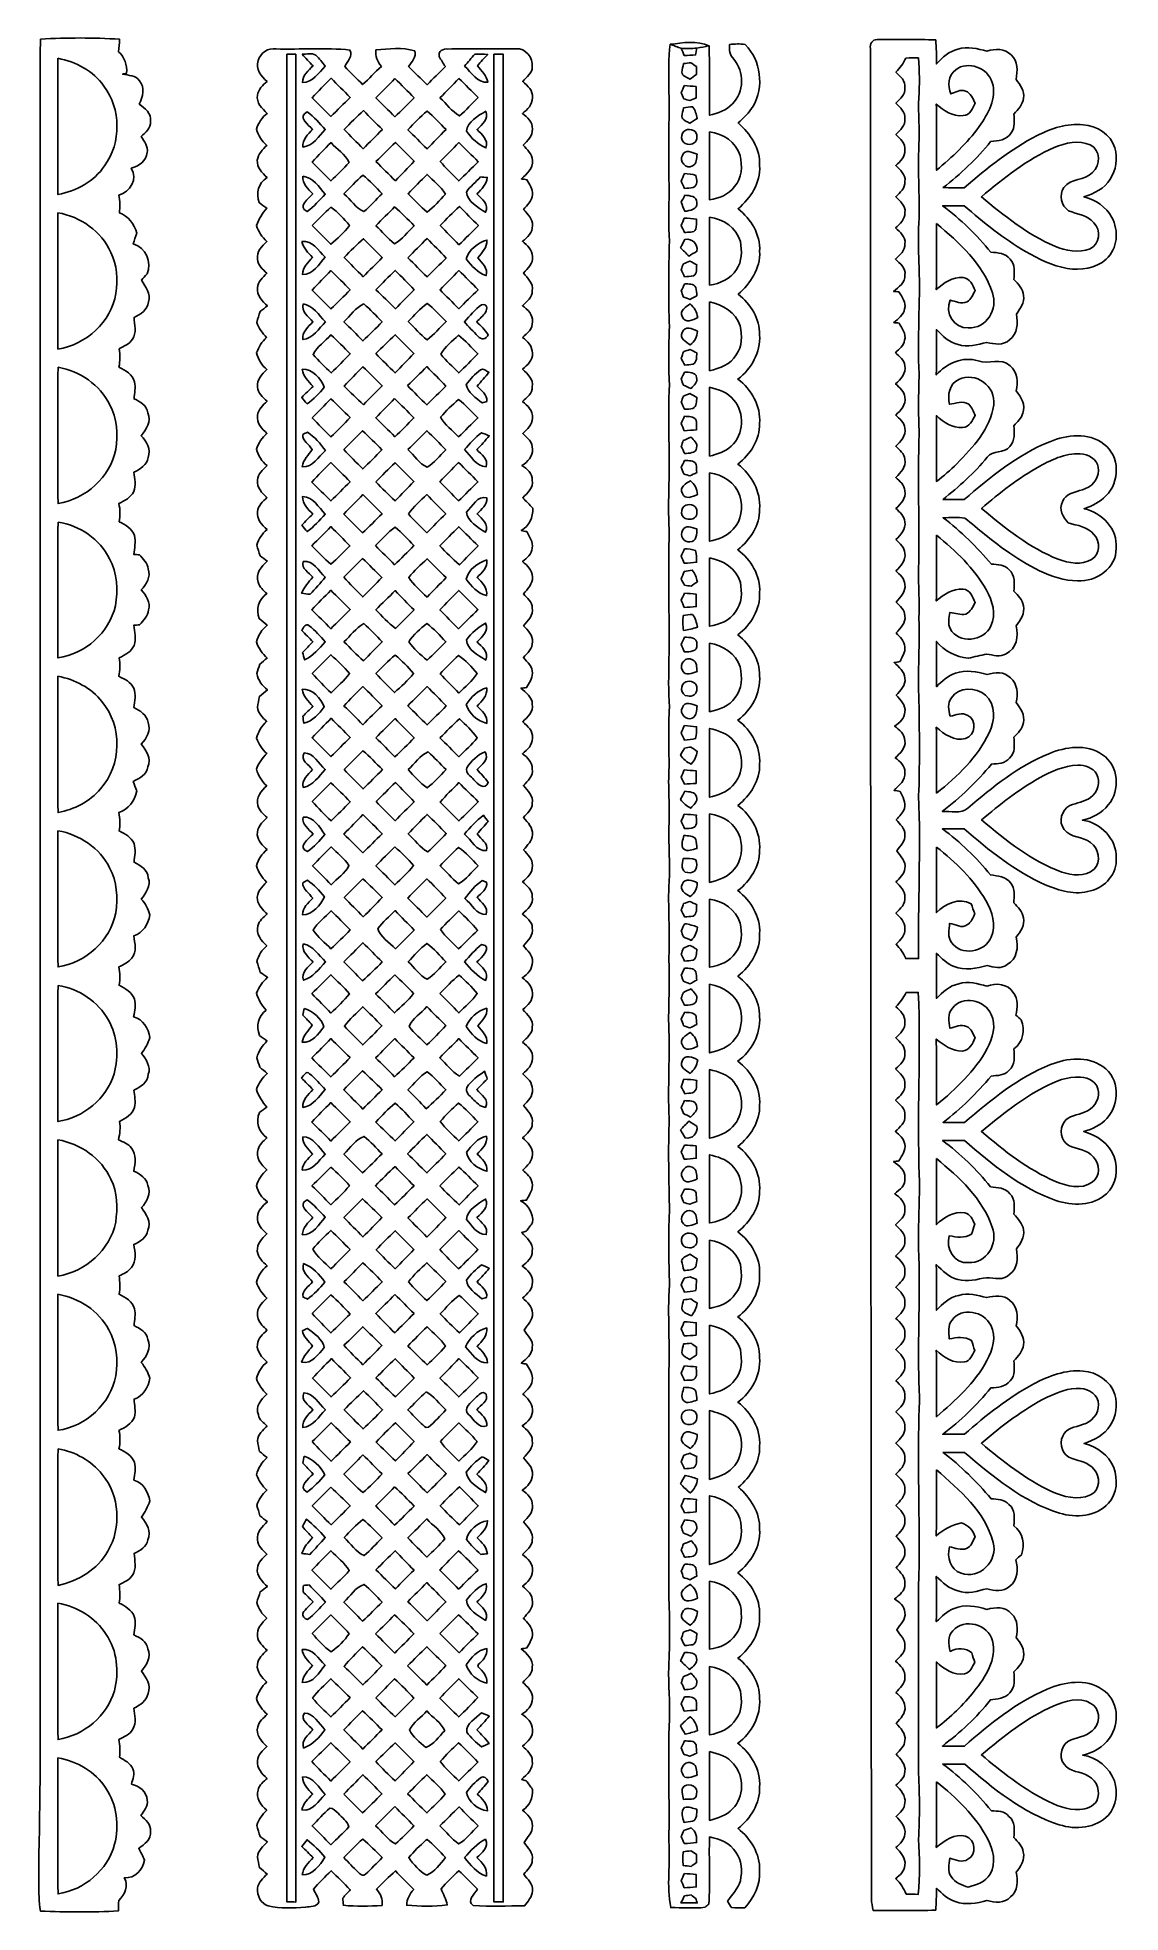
# Model space of a CAD drawing. Header units: centimetres. Extents: x -7.3 to 7.4, y -12.7 to 12.7.
import ezdxf

# ---------------------------------------------------------------- set-up
doc = ezdxf.new("R2010")
doc.units = ezdxf.units.CM
doc.header["$MEASUREMENT"] = 0
doc.layers.add('Camada 1', color=7, linetype='Continuous')

msp = doc.modelspace()

# ---------------------------------------------------------------- linework, layer by layer
at = {"layer": 'Camada 1', "color": 156}
for points, knots in [([(-7.28451, 12.68623), (-6.92855, 12.70528), (-6.56943, 12.70811), (-6.21383, 12.68448), (-6.21383, 12.68448), (-6.21665, 12.62838), (-6.22158, 12.57194), (-6.22793, 12.51585), (-6.22793, 12.51585), (-6.14644, 12.43965), (-6.10904, 12.33699), (-6.11893, 12.22551), (-6.11893, 12.22551), (-6.13233, 12.22162), (-6.1595, 12.21387), (-6.17326, 12.20964), (-6.17326, 12.20964), (-6.09282, 12.19552), (-5.99651, 12.19623), (-5.94465, 12.12108), (-5.94465, 12.12108), (-5.86563, 12.03042), (-5.89704, 11.9013), (-5.94888, 11.80535), (-5.94888, 11.80535), (-5.87199, 11.74926), (-5.77849, 11.68152), (-5.79683, 11.57181), (-5.79683, 11.57181), (-5.7859, 11.47938), (-5.8621, 11.42118), (-5.92137, 11.36543), (-5.92137, 11.36543), (-5.88115, 11.29911), (-5.82471, 11.23102), (-5.83988, 11.14777), (-5.83988, 11.14777), (-5.85045, 11.03488), (-5.95524, 10.96468), (-6.05613, 10.93611), (-6.05613, 10.93611), (-5.9637, 10.78865), (-6.06989, 10.61507), (-6.2244, 10.57239), (-6.2244, 10.57239), (-6.20747, 10.49301), (-6.20572, 10.41223), (-6.2177, 10.33215), (-6.2177, 10.33215), (-6.09528, 10.28664), (-6.01451, 10.18151), (-5.9817, 10.05769), (-5.9817, 10.05769), (-5.99792, 10.0083), (-6.01345, 9.95891), (-6.02896, 9.90952), (-6.02896, 9.90952), (-5.85328, 9.86261), (-5.77532, 9.6647), (-5.8427, 9.50241), (-5.8427, 9.50241), (-5.8688, 9.47525), (-5.8935, 9.44703), (-5.91679, 9.41775), (-5.91679, 9.41775), (-5.86739, 9.32779), (-5.78309, 9.2336), (-5.82471, 9.12283), (-5.82471, 9.12283), (-5.83635, 9.01629), (-5.92771, 8.95103), (-6.01909, 8.91327), (-6.01909, 8.91327), (-6.01062, 8.81661), (-5.97887, 8.70408), (-6.04131, 8.61871), (-6.04131, 8.61871), (-6.08224, 8.55274), (-6.15562, 8.52134), (-6.22194, 8.48747), (-6.22194, 8.48747), (-6.20572, 8.40528), (-6.20572, 8.32167), (-6.22335, 8.23948), (-6.22335, 8.23948), (-6.13657, 8.19502), (-6.03885, 8.1407), (-6.01062, 8.0398), (-6.01062, 8.0398), (-5.99651, 7.96325), (-6.01027, 7.88563), (-6.01909, 7.80944), (-6.01909, 7.80944), (-5.93443, 7.77346), (-5.84588, 7.71806), (-5.82999, 7.61929), (-5.82999, 7.61929), (-5.78202, 7.50605), (-5.85011, 7.39386), (-5.92313, 7.31061), (-5.92313, 7.31061), (-5.84763, 7.2344), (-5.7852, 7.1254), (-5.8286, 7.0164), (-5.8286, 7.0164), (-5.84093, 6.91232), (-5.93583, 6.85729), (-6.0198, 6.81389), (-6.0198, 6.81389), (-6.00886, 6.72782), (-5.98981, 6.63645), (-6.02156, 6.5525), (-6.02156, 6.5525), (-6.06319, 6.47171), (-6.14644, 6.42866), (-6.22477, 6.39092), (-6.22477, 6.39092), (-6.2043, 6.30907), (-6.20535, 6.22545), (-6.22053, 6.14291), (-6.22053, 6.14291), (-6.13692, 6.10198), (-6.04555, 6.05119), (-6.01345, 5.95736), (-6.01345, 5.95736), (-5.99263, 5.87268), (-6.01169, 5.7852), (-6.02333, 5.70018), (-6.02333, 5.70018), (-6.00392, 5.69911), (-5.96582, 5.69736), (-5.94676, 5.69665), (-5.94676, 5.69665), (-5.89633, 5.6402), (-5.83742, 5.58341), (-5.82541, 5.50438), (-5.82541, 5.50438), (-5.78767, 5.39891), (-5.85328, 5.29554), (-5.92101, 5.21935), (-5.92101, 5.21935), (-5.85681, 5.14631), (-5.79225, 5.05107), (-5.82153, 4.94875), (-5.82153, 4.94875), (-5.83352, 4.86657), (-5.88963, 4.80377), (-5.94395, 4.74556), (-5.94395, 4.74556), (-5.9637, 4.74415), (-6.00287, 4.74203), (-6.02262, 4.74062), (-6.02262, 4.74062), (-6.01203, 4.65101), (-5.98874, 4.55682), (-6.01873, 4.46863), (-6.01873, 4.46863), (-6.05401, 4.38185), (-6.14045, 4.33846), (-6.21841, 4.29789), (-6.21841, 4.29789), (-6.20642, 4.21534), (-6.20606, 4.13137), (-6.22511, 4.04953), (-6.22511, 4.04953), (-6.14749, 4.01109), (-6.06142, 3.97087), (-6.02262, 3.88796), (-6.02262, 3.88796), (-5.9884, 3.80434), (-6.00991, 3.71193), (-6.01944, 3.62513), (-6.01944, 3.62513), (-5.93548, 3.58281), (-5.84376, 3.52602), (-5.8286, 3.42406), (-5.8286, 3.42406), (-5.78555, 3.31576), (-5.84729, 3.2071), (-5.92101, 3.13019), (-5.92101, 3.13019), (-5.85116, 3.04553), (-5.78202, 2.93441), (-5.82999, 2.82151), (-5.82999, 2.82151), (-5.84694, 2.7185), (-5.94359, 2.66452), (-6.02933, 2.62395), (-6.02933, 2.62395), (-6.0138, 2.58163), (-5.99863, 2.53929), (-5.9824, 2.4966), (-5.9824, 2.4966), (-6.00604, 2.35973), (-6.09211, 2.24472), (-6.22652, 2.20062), (-6.22652, 2.20062), (-6.20572, 2.11878), (-6.2036, 2.03482), (-6.22053, 1.95226), (-6.22053, 1.95226), (-6.14115, 1.91381), (-6.05754, 1.8676), (-6.01839, 1.78435), (-6.01839, 1.78435), (-5.99122, 1.7011), (-6.0092, 1.6122), (-6.01909, 1.52752), (-6.01909, 1.52752), (-5.92771, 1.48943), (-5.83564, 1.42521), (-5.82507, 1.31797), (-5.82507, 1.31797), (-5.78555, 1.20967), (-5.85752, 1.11125), (-5.91996, 1.03011), (-5.91996, 1.03011), (-5.86493, 0.96731), (-5.82824, 0.89252), (-5.80319, 0.8135), (-5.80319, 0.8135), (-5.82965, 0.69003), (-5.89068, 0.57114), (-6.02051, 0.53304), (-6.02051, 0.53304), (-6.00957, 0.43356), (-5.97605, 0.31433), (-6.04979, 0.23035), (-6.04979, 0.23035), (-6.09177, 0.17039), (-6.16091, 0.14076), (-6.2244, 0.109), (-6.2244, 0.109), (-6.20535, 0.02716), (-6.20642, -0.05644), (-6.22123, -0.13935), (-6.22123, -0.13935), (-6.13833, -0.18062), (-6.04767, -0.23213), (-6.01345, -0.32419), (-6.01345, -0.32419), (-5.99369, -0.40393), (-6.0085, -0.48648), (-6.02368, -0.56549), (-6.02368, -0.56549), (-5.8935, -0.60359), (-5.82682, -0.72284), (-5.80319, -0.84878), (-5.80319, -0.84878), (-5.82999, -0.92604), (-5.86668, -0.99976), (-5.91889, -1.06291), (-5.91889, -1.06291), (-5.85576, -1.14087), (-5.7866, -1.23966), (-5.82507, -1.34549), (-5.82507, -1.34549), (-5.83423, -1.4552), (-5.92878, -1.51977), (-6.02051, -1.56138), (-6.02051, -1.56138), (-6.00991, -1.63865), (-5.9951, -1.71803), (-6.01203, -1.79563), (-6.01203, -1.79563), (-6.04166, -1.88948), (-6.13339, -1.94098), (-6.21417, -1.98542), (-6.21417, -1.98542), (-6.20218, -2.06833), (-6.20854, -2.15194), (-6.23076, -2.23273), (-6.23076, -2.23273), (-6.16832, -2.26342), (-6.09564, -2.28706), (-6.05401, -2.34738), (-6.05401, -2.34738), (-5.97817, -2.43416), (-6.00674, -2.55622), (-6.02156, -2.65923), (-6.02156, -2.65923), (-5.9376, -2.69769), (-5.84694, -2.75519), (-5.82999, -2.85433), (-5.82999, -2.85433), (-5.78379, -2.96298), (-5.84624, -3.07445), (-5.91889, -3.15348), (-5.91889, -3.15348), (-5.85187, -3.23849), (-5.78238, -3.34785), (-5.82965, -3.45968), (-5.82965, -3.45968), (-5.84517, -3.55847), (-5.93794, -3.61421), (-6.02121, -3.65266), (-6.02121, -3.65266), (-6.00779, -3.75532), (-5.97746, -3.87879), (-6.05401, -3.96487), (-6.05401, -3.96487), (-6.09458, -4.02201), (-6.16267, -4.04707), (-6.22194, -4.07952), (-6.22194, -4.07952), (-6.20713, -4.16172), (-6.20747, -4.24532), (-6.22087, -4.32788), (-6.22087, -4.32788), (-6.13445, -4.3702), (-6.03956, -4.42595), (-6.01062, -4.52437), (-6.01062, -4.52437), (-5.99617, -4.60021), (-6.01062, -4.67713), (-6.01839, -4.75333), (-6.01839, -4.75333), (-5.9376, -4.79178), (-5.84799, -4.84258), (-5.83177, -4.93959), (-5.83177, -4.93959), (-5.78272, -5.05249), (-5.84553, -5.16784), (-5.92067, -5.2511), (-5.92067, -5.2511), (-5.86775, -5.31424), (-5.82965, -5.38726), (-5.80319, -5.46559), (-5.80319, -5.46559), (-5.82719, -5.58977), (-5.88997, -5.7083), (-6.01839, -5.74886), (-6.01839, -5.74886), (-6.00991, -5.82965), (-5.99439, -5.9129), (-6.01415, -5.99369), (-6.01415, -5.99369), (-6.04979, -6.084), (-6.14045, -6.13409), (-6.2244, -6.1722), (-6.2244, -6.1722), (-6.2036, -6.25403), (-6.20572, -6.33835), (-6.22265, -6.42126), (-6.22265, -6.42126), (-6.13938, -6.46289), (-6.04838, -6.51228), (-6.01415, -6.60541), (-6.01415, -6.60541), (-5.99298, -6.68443), (-6.01027, -6.76663), (-6.02014, -6.84671), (-6.02014, -6.84671), (-5.89138, -6.88693), (-5.8286, -7.00475), (-5.80284, -7.12927), (-5.80284, -7.12927), (-5.83035, -7.20794), (-5.8688, -7.28239), (-5.91925, -7.34871), (-5.91925, -7.34871), (-5.84553, -7.43162), (-5.78167, -7.54415), (-5.83247, -7.65668), (-5.83247, -7.65668), (-5.84553, -7.75441), (-5.93936, -7.80204), (-6.01802, -7.84153), (-6.01802, -7.84153), (-6.01062, -7.9382), (-5.97958, -8.05039), (-6.04166, -8.13576), (-6.04166, -8.13576), (-6.08224, -8.20103), (-6.15631, -8.23136), (-6.22158, -8.26593), (-6.22158, -8.26593), (-6.20994, -8.34777), (-6.20783, -8.43068), (-6.21841, -8.51358), (-6.21841, -8.51358), (-6.14009, -8.55768), (-6.05048, -8.60319), (-6.01698, -8.6935), (-6.01698, -8.6935), (-5.99193, -8.77534), (-6.01027, -8.86249), (-6.01944, -8.94574), (-6.01944, -8.94574), (-5.9376, -8.98277), (-5.84517, -9.03605), (-5.8307, -9.13411), (-5.8307, -9.13411), (-5.78131, -9.24489), (-5.84729, -9.3546), (-5.9196, -9.43575), (-5.9196, -9.43575), (-5.85364, -9.52005), (-5.78202, -9.62695), (-5.82894, -9.73842), (-5.82894, -9.73842), (-5.84517, -9.83967), (-5.93689, -9.89646), (-6.02051, -9.93951), (-6.02051, -9.93951), (-6.00991, -10.03229), (-5.98134, -10.13848), (-6.03673, -10.22314), (-6.03673, -10.22314), (-6.07554, -10.29652), (-6.15667, -10.32651), (-6.22582, -10.36389), (-6.22582, -10.36389), (-6.20818, -10.44292), (-6.20572, -10.52371), (-6.21558, -10.6045), (-6.21558, -10.6045), (-6.1461, -10.64294), (-6.06777, -10.6828), (-6.03673, -10.76184), (-6.03673, -10.76184), (-5.99722, -10.82745), (-6.03815, -10.90117), (-6.05296, -10.96785), (-6.05296, -10.96785), (-5.94959, -10.99502), (-5.84658, -11.06874), (-5.83917, -11.1841), (-5.83917, -11.1841), (-5.82612, -11.2663), (-5.88503, -11.33122), (-5.92561, -11.39542), (-5.92561, -11.39542), (-5.86422, -11.45222), (-5.78379, -11.5122), (-5.79683, -11.60814), (-5.79683, -11.60814), (-5.78202, -11.71609), (-5.87516, -11.7856), (-5.95453, -11.8371), (-5.95453, -11.8371), (-5.92737, -11.89002), (-5.90161, -11.94364), (-5.87621, -11.99761), (-5.87621, -11.99761), (-5.90585, -12.13131), (-6.00109, -12.2495), (-6.15068, -12.23715), (-6.15068, -12.23715), (-6.08646, -12.34792), (-6.14257, -12.46575), (-6.22652, -12.54619), (-6.22652, -12.54619), (-6.22757, -12.59275), (-6.22864, -12.63931), (-6.22969, -12.68623), (-6.22969, -12.68623), (-6.58142, -12.70811), (-6.93596, -12.70353), (-7.28802, -12.68871), (-7.28802, -12.68871), (-7.3272, -12.43541), (-7.30108, -12.1786), (-7.30849, -11.92354), (-7.30849, -11.92354), (-7.28415, -11.01794), (-7.29192, -10.11166), (-7.29014, -9.20574), (-7.29014, -9.20574), (-7.2898, -2.09232), (-7.29297, 5.02143), (-7.29156, 12.13484), (-7.29156, 12.13484), (-7.29014, 12.31864), (-7.29684, 12.50279), (-7.28451, 12.68623)], [0, 0, 0, 0, 0.00833333, 0.00833333, 0.00833333, 0.00833333, 0.01666667, 0.01666667, 0.01666667, 0.01666667, 0.025, 0.025, 0.025, 0.025, 0.03333333, 0.03333333, 0.03333333, 0.03333333, 0.04166667, 0.04166667, 0.04166667, 0.04166667, 0.05, 0.05, 0.05, 0.05, 0.05833333, 0.05833333, 0.05833333, 0.05833333, 0.06666667, 0.06666667, 0.06666667, 0.06666667, 0.075, 0.075, 0.075, 0.075, 0.08333333, 0.08333333, 0.08333333, 0.08333333, 0.09166667, 0.09166667, 0.09166667, 0.09166667, 0.1, 0.1, 0.1, 0.1, 0.10833333, 0.10833333, 0.10833333, 0.10833333, 0.11666667, 0.11666667, 0.11666667, 0.11666667, 0.125, 0.125, 0.125, 0.125, 0.13333333, 0.13333333, 0.13333333, 0.13333333, 0.14166667, 0.14166667, 0.14166667, 0.14166667, 0.15, 0.15, 0.15, 0.15, 0.15833333, 0.15833333, 0.15833333, 0.15833333, 0.16666667, 0.16666667, 0.16666667, 0.16666667, 0.175, 0.175, 0.175, 0.175, 0.18333333, 0.18333333, 0.18333333, 0.18333333, 0.19166667, 0.19166667, 0.19166667, 0.19166667, 0.2, 0.2, 0.2, 0.2, 0.20833333, 0.20833333, 0.20833333, 0.20833333, 0.21666667, 0.21666667, 0.21666667, 0.21666667, 0.225, 0.225, 0.225, 0.225, 0.23333333, 0.23333333, 0.23333333, 0.23333333, 0.24166667, 0.24166667, 0.24166667, 0.24166667, 0.25, 0.25, 0.25, 0.25, 0.25833333, 0.25833333, 0.25833333, 0.25833333, 0.26666667, 0.26666667, 0.26666667, 0.26666667, 0.275, 0.275, 0.275, 0.275, 0.28333333, 0.28333333, 0.28333333, 0.28333333, 0.29166667, 0.29166667, 0.29166667, 0.29166667, 0.3, 0.3, 0.3, 0.3, 0.30833333, 0.30833333, 0.30833333, 0.30833333, 0.31666667, 0.31666667, 0.31666667, 0.31666667, 0.325, 0.325, 0.325, 0.325, 0.33333333, 0.33333333, 0.33333333, 0.33333333, 0.34166667, 0.34166667, 0.34166667, 0.34166667, 0.35, 0.35, 0.35, 0.35, 0.35833333, 0.35833333, 0.35833333, 0.35833333, 0.36666667, 0.36666667, 0.36666667, 0.36666667, 0.375, 0.375, 0.375, 0.375, 0.38333333, 0.38333333, 0.38333333, 0.38333333, 0.39166667, 0.39166667, 0.39166667, 0.39166667, 0.4, 0.4, 0.4, 0.4, 0.40833333, 0.40833333, 0.40833333, 0.40833333, 0.41666667, 0.41666667, 0.41666667, 0.41666667, 0.425, 0.425, 0.425, 0.425, 0.43333333, 0.43333333, 0.43333333, 0.43333333, 0.44166667, 0.44166667, 0.44166667, 0.44166667, 0.45, 0.45, 0.45, 0.45, 0.45833333, 0.45833333, 0.45833333, 0.45833333, 0.46666667, 0.46666667, 0.46666667, 0.46666667, 0.475, 0.475, 0.475, 0.475, 0.48333333, 0.48333333, 0.48333333, 0.48333333, 0.49166667, 0.49166667, 0.49166667, 0.49166667, 0.5, 0.5, 0.5, 0.5, 0.50833333, 0.50833333, 0.50833333, 0.50833333, 0.51666667, 0.51666667, 0.51666667, 0.51666667, 0.525, 0.525, 0.525, 0.525, 0.53333333, 0.53333333, 0.53333333, 0.53333333, 0.54166667, 0.54166667, 0.54166667, 0.54166667, 0.55, 0.55, 0.55, 0.55, 0.55833333, 0.55833333, 0.55833333, 0.55833333, 0.56666667, 0.56666667, 0.56666667, 0.56666667, 0.575, 0.575, 0.575, 0.575, 0.58333333, 0.58333333, 0.58333333, 0.58333333, 0.59166667, 0.59166667, 0.59166667, 0.59166667, 0.6, 0.6, 0.6, 0.6, 0.60833333, 0.60833333, 0.60833333, 0.60833333, 0.61666667, 0.61666667, 0.61666667, 0.61666667, 0.625, 0.625, 0.625, 0.625, 0.63333333, 0.63333333, 0.63333333, 0.63333333, 0.64166667, 0.64166667, 0.64166667, 0.64166667, 0.65, 0.65, 0.65, 0.65, 0.65833333, 0.65833333, 0.65833333, 0.65833333, 0.66666667, 0.66666667, 0.66666667, 0.66666667, 0.675, 0.675, 0.675, 0.675, 0.68333333, 0.68333333, 0.68333333, 0.68333333, 0.69166667, 0.69166667, 0.69166667, 0.69166667, 0.7, 0.7, 0.7, 0.7, 0.70833333, 0.70833333, 0.70833333, 0.70833333, 0.71666667, 0.71666667, 0.71666667, 0.71666667, 0.725, 0.725, 0.725, 0.725, 0.73333333, 0.73333333, 0.73333333, 0.73333333, 0.74166667, 0.74166667, 0.74166667, 0.74166667, 0.75, 0.75, 0.75, 0.75, 0.75833333, 0.75833333, 0.75833333, 0.75833333, 0.76666667, 0.76666667, 0.76666667, 0.76666667, 0.775, 0.775, 0.775, 0.775, 0.78333333, 0.78333333, 0.78333333, 0.78333333, 0.79166667, 0.79166667, 0.79166667, 0.79166667, 0.8, 0.8, 0.8, 0.8, 0.80833333, 0.80833333, 0.80833333, 0.80833333, 0.81666667, 0.81666667, 0.81666667, 0.81666667, 0.825, 0.825, 0.825, 0.825, 0.83333333, 0.83333333, 0.83333333, 0.83333333, 0.84166667, 0.84166667, 0.84166667, 0.84166667, 0.85, 0.85, 0.85, 0.85, 0.85833333, 0.85833333, 0.85833333, 0.85833333, 0.86666667, 0.86666667, 0.86666667, 0.86666667, 0.875, 0.875, 0.875, 0.875, 0.88333333, 0.88333333, 0.88333333, 0.88333333, 0.89166667, 0.89166667, 0.89166667, 0.89166667, 0.9, 0.9, 0.9, 0.9, 0.90833333, 0.90833333, 0.90833333, 0.90833333, 0.91666667, 0.91666667, 0.91666667, 0.91666667, 0.925, 0.925, 0.925, 0.925, 0.93333333, 0.93333333, 0.93333333, 0.93333333, 0.94166667, 0.94166667, 0.94166667, 0.94166667, 0.95, 0.95, 0.95, 0.95, 0.95833333, 0.95833333, 0.95833333, 0.95833333, 0.96666667, 0.96666667, 0.96666667, 0.96666667, 0.975, 0.975, 0.975, 0.975, 0.98333333, 0.98333333, 0.98333333, 0.98333333, 1, 1, 1, 1]), ([(-4.33528, 12.39414), (-4.30776, 12.50032), (-4.20299, 12.57158), (-4.09363, 12.55323), (-4.09363, 12.55323), (-3.7599, 12.54301), (-3.42299, 12.57334), (-3.09138, 12.53736), (-3.09138, 12.53736), (-3.04587, 12.45234), (-3.12596, 12.38673), (-3.16018, 12.31618), (-3.16018, 12.31618), (-3.0868, 12.22798), (-2.99966, 12.15213), (-2.91958, 12.06993), (-2.91958, 12.06993), (-2.8342, 12.15178), (-2.75201, 12.23644), (-2.66559, 12.31687), (-2.66559, 12.31687), (-2.71885, 12.38073), (-2.75025, 12.45588), (-2.74072, 12.54019), (-2.74072, 12.54019), (-2.5668, 12.54901), (-2.38159, 12.5804), (-2.21333, 12.52643), (-2.21333, 12.52643), (-2.18334, 12.44176), (-2.25707, 12.38037), (-2.29622, 12.31477), (-2.29622, 12.31477), (-2.21297, 12.23221), (-2.13042, 12.14895), (-2.04645, 12.06676), (-2.04645, 12.06676), (-1.96356, 12.14861), (-1.881, 12.23151), (-1.79846, 12.3137), (-1.79846, 12.3137), (-1.82703, 12.35957), (-1.85949, 12.4033), (-1.88136, 12.4527), (-1.88136, 12.4527), (-1.90183, 12.51972), (-1.82457, 12.56242), (-1.76705, 12.55218), (-1.76705, 12.55218), (-1.45873, 12.55394), (-1.1504, 12.55183), (-0.84208, 12.5543), (-0.84208, 12.5543), (-0.71225, 12.56806), (-0.60359, 12.43329), (-0.62018, 12.30982), (-0.62018, 12.30982), (-0.61982, 12.2241), (-0.69778, 12.16977), (-0.74894, 12.11157), (-0.74894, 12.11157), (-0.68721, 12.05264), (-0.60395, 11.98809), (-0.61948, 11.89143), (-0.61948, 11.89143), (-0.6156, 11.79865), (-0.68579, 11.72986), (-0.75459, 11.67941), (-0.75459, 11.67941), (-0.68686, 11.62719), (-0.61029, 11.56123), (-0.61948, 11.46598), (-0.61948, 11.46598), (-0.60959, 11.37284), (-0.68509, 11.30864), (-0.74295, 11.24832), (-0.74295, 11.24832), (-0.69285, 11.18693), (-0.6156, 11.13013), (-0.61948, 11.04265), (-0.61948, 11.04265), (-0.60218, 10.93152), (-0.69956, 10.86061), (-0.76799, 10.79112), (-0.76799, 10.79112), (-0.7493, 10.78865), (-0.71191, 10.78335), (-0.6932, 10.78089), (-0.6932, 10.78089), (-0.6597, 10.71774), (-0.60995, 10.65494), (-0.61948, 10.57875), (-0.61948, 10.57875), (-0.62018, 10.49478), (-0.69215, 10.43763), (-0.73907, 10.37624), (-0.73907, 10.37624), (-0.68545, 10.31346), (-0.60783, 10.25172), (-0.61948, 10.15964), (-0.61948, 10.15964), (-0.611, 10.06439), (-0.68545, 9.99771), (-0.75352, 9.9455), (-0.75352, 9.9455), (-0.68791, 9.89435), (-0.6156, 9.8298), (-0.61948, 9.73807), (-0.61948, 9.73807), (-0.60254, 9.64282), (-0.68333, 9.57897), (-0.73837, 9.51512), (-0.73837, 9.51512), (-0.68474, 9.44421), (-0.60289, 9.37471), (-0.61982, 9.27522), (-0.61982, 9.27522), (-0.61665, 9.18562), (-0.69778, 9.12953), (-0.75423, 9.07273), (-0.75423, 9.07273), (-0.68262, 9.02193), (-0.60749, 8.95103), (-0.61911, 8.85366), (-0.61911, 8.85366), (-0.61207, 8.76053), (-0.68757, 8.69597), (-0.75282, 8.64305), (-0.75282, 8.64305), (-0.68509, 8.59084), (-0.61453, 8.52205), (-0.61948, 8.42891), (-0.61948, 8.42891), (-0.60537, 8.33225), (-0.68791, 8.2684), (-0.7514, 8.21125), (-0.7514, 8.21125), (-0.68474, 8.14775), (-0.60042, 8.07437), (-0.61982, 7.97065), (-0.61982, 7.97065), (-0.61701, 7.88351), (-0.69639, 7.82884), (-0.75282, 7.77521), (-0.75282, 7.77521), (-0.68791, 7.71594), (-0.60359, 7.64928), (-0.61948, 7.54909), (-0.61948, 7.54909), (-0.61453, 7.45842), (-0.69037, 7.39598), (-0.74999, 7.33989), (-0.74999, 7.33989), (-0.68862, 7.28451), (-0.61312, 7.21995), (-0.61948, 7.12786), (-0.61948, 7.12786), (-0.60783, 7.02875), (-0.68615, 6.95713), (-0.76022, 6.90633), (-0.76022, 6.90633), (-0.6932, 6.8594), (-0.61877, 6.79803), (-0.61982, 6.70772), (-0.61982, 6.70772), (-0.59972, 6.60469), (-0.68757, 6.5352), (-0.74965, 6.46852), (-0.74965, 6.46852), (-0.70309, 6.42338), (-0.65863, 6.37575), (-0.61489, 6.32741), (-0.61489, 6.32741), (-0.60501, 6.20182), (-0.6625, 6.08894), (-0.76904, 6.02368), (-0.76904, 6.02368), (-0.7507, 6.02051), (-0.71437, 6.01345), (-0.69603, 6.00991), (-0.69603, 6.00991), (-0.6597, 5.94006), (-0.60289, 5.86951), (-0.62123, 5.78555), (-0.62123, 5.78555), (-0.62934, 5.70583), (-0.69461, 5.65396), (-0.75106, 5.60599), (-0.75106, 5.60599), (-0.69215, 5.54955), (-0.61453, 5.48886), (-0.61948, 5.39784), (-0.61948, 5.39784), (-0.60642, 5.30153), (-0.6865, 5.23521), (-0.738, 5.16573), (-0.738, 5.16573), (-0.69356, 5.10821), (-0.61911, 5.05741), (-0.62018, 4.97769), (-0.62018, 4.97769), (-0.60147, 4.87715), (-0.67875, 4.80236), (-0.738, 4.73321), (-0.738, 4.73321), (-0.68333, 4.67113), (-0.60678, 4.60798), (-0.61948, 4.5152), (-0.61948, 4.5152), (-0.61312, 4.42524), (-0.68757, 4.3635), (-0.74117, 4.30247), (-0.74117, 4.30247), (-0.68721, 4.2418), (-0.61382, 4.17934), (-0.61911, 4.0901), (-0.61911, 4.0901), (-0.61419, 4.01601), (-0.66462, 3.95639), (-0.69778, 3.89502), (-0.69778, 3.89502), (-0.71683, 3.89361), (-0.7553, 3.89008), (-0.77435, 3.88866), (-0.77435, 3.88866), (-0.70908, 3.82939), (-0.61948, 3.76977), (-0.62018, 3.67064), (-0.62018, 3.67064), (-0.59796, 3.56693), (-0.68721, 3.49815), (-0.74965, 3.43181), (-0.74965, 3.43181), (-0.6865, 3.3729), (-0.6043, 3.30799), (-0.61948, 3.20993), (-0.61948, 3.20993), (-0.61419, 3.11714), (-0.68791, 3.05187), (-0.75388, 3.00002), (-0.75388, 3.00002), (-0.68686, 2.95063), (-0.61736, 2.88395), (-0.61982, 2.7933), (-0.61982, 2.7933), (-0.60325, 2.69733), (-0.68403, 2.63313), (-0.74012, 2.56892), (-0.74012, 2.56892), (-0.68297, 2.49943), (-0.60113, 2.42746), (-0.62018, 2.32692), (-0.62018, 2.32692), (-0.61948, 2.24613), (-0.69391, 2.19428), (-0.73766, 2.1343), (-0.73766, 2.1343), (-0.68474, 2.0655), (-0.60537, 1.99848), (-0.61948, 1.90217), (-0.61948, 1.90217), (-0.6177, 1.81751), (-0.68896, 1.75823), (-0.738, 1.69791), (-0.738, 1.69791), (-0.68615, 1.63547), (-0.61312, 1.57268), (-0.61948, 1.48307), (-0.61948, 1.48307), (-0.61029, 1.38782), (-0.68686, 1.32009), (-0.75211, 1.264), (-0.75211, 1.264), (-0.69356, 1.21002), (-0.61736, 1.15076), (-0.61982, 1.06221), (-0.61982, 1.06221), (-0.60113, 0.95919), (-0.68686, 0.8883), (-0.75423, 0.82656), (-0.75423, 0.82656), (-0.69814, 0.7754), (-0.61877, 0.72424), (-0.62018, 0.63887), (-0.62018, 0.63887), (-0.59972, 0.53764), (-0.68192, 0.46426), (-0.73978, 0.39404), (-0.73978, 0.39404), (-0.6865, 0.33019), (-0.60713, 0.26846), (-0.61948, 0.17497), (-0.61948, 0.17497), (-0.61453, 0.08078), (-0.68545, 0.01164), (-0.75671, -0.03774), (-0.75671, -0.03774), (-0.68896, -0.08748), (-0.61453, -0.15239), (-0.61948, -0.24553), (-0.61948, -0.24553), (-0.6043, -0.3429), (-0.68403, -0.40993), (-0.74753, -0.46848), (-0.74753, -0.46848), (-0.6865, -0.53657), (-0.5976, -0.60607), (-0.62018, -0.71013), (-0.62018, -0.71013), (-0.61911, -0.79798), (-0.69639, -0.85336), (-0.7514, -0.90981), (-0.7514, -0.90981), (-0.68438, -0.96555), (-0.60254, -1.03187), (-0.61948, -1.131), (-0.61948, -1.131), (-0.61453, -1.22202), (-0.68791, -1.28588), (-0.74999, -1.3402), (-0.74999, -1.3402), (-0.68686, -1.39452), (-0.61382, -1.45908), (-0.61948, -1.55151), (-0.61948, -1.55151), (-0.60571, -1.64499), (-0.68438, -1.7078), (-0.73837, -1.77095), (-0.73837, -1.77095), (-0.68192, -1.8415), (-0.60077, -1.91416), (-0.62018, -2.01507), (-0.62018, -2.01507), (-0.6177, -2.10114), (-0.69849, -2.15265), (-0.75177, -2.20802), (-0.75177, -2.20802), (-0.68579, -2.26518), (-0.60678, -2.33362), (-0.61948, -2.4317), (-0.61948, -2.4317), (-0.61312, -2.52306), (-0.69108, -2.58514), (-0.74894, -2.64407), (-0.74894, -2.64407), (-0.69568, -2.69205), (-0.63394, -2.74143), (-0.62194, -2.81727), (-0.62194, -2.81727), (-0.60147, -2.90442), (-0.65899, -2.97885), (-0.69849, -3.05047), (-0.69849, -3.05047), (-0.71861, -3.05293), (-0.75881, -3.05752), (-0.77893, -3.06), (-0.77893, -3.06), (-0.66815, -3.11925), (-0.6043, -3.23003), (-0.6156, -3.35704), (-0.6156, -3.35704), (-0.64452, -3.39548), (-0.6731, -3.43464), (-0.70131, -3.4738), (-0.70131, -3.4738), (-0.71649, -3.47839), (-0.74682, -3.48755), (-0.762, -3.49179), (-0.762, -3.49179), (-0.69885, -3.5634), (-0.60184, -3.63361), (-0.61982, -3.74261), (-0.61982, -3.74261), (-0.61701, -3.83258), (-0.69285, -3.89361), (-0.756, -3.94545), (-0.756, -3.94545), (-0.68615, -3.99732), (-0.60995, -4.06576), (-0.61911, -4.16207), (-0.61911, -4.16207), (-0.6117, -4.25626), (-0.68686, -4.32328), (-0.75177, -4.37832), (-0.75177, -4.37832), (-0.69074, -4.4323), (-0.61524, -4.49438), (-0.61948, -4.58505), (-0.61948, -4.58505), (-0.60749, -4.67818), (-0.68757, -4.74027), (-0.7306, -4.81295), (-0.7306, -4.81295), (-0.68615, -4.88772), (-0.60113, -4.95123), (-0.61982, -5.04859), (-0.61982, -5.04859), (-0.62018, -5.14419), (-0.7045, -5.20522), (-0.76904, -5.26308), (-0.76904, -5.26308), (-0.7514, -5.26591), (-0.71578, -5.27156), (-0.69814, -5.27437), (-0.69814, -5.27437), (-0.66569, -5.33435), (-0.61489, -5.39255), (-0.61911, -5.46559), (-0.61911, -5.46559), (-0.61348, -5.55766), (-0.68579, -5.62434), (-0.74894, -5.68006), (-0.74894, -5.68006), (-0.69074, -5.73651), (-0.61453, -5.79754), (-0.61948, -5.88822), (-0.61948, -5.88822), (-0.60607, -5.98699), (-0.68085, -6.06071), (-0.75564, -6.11046), (-0.75564, -6.11046), (-0.69849, -6.16584), (-0.6177, -6.22123), (-0.62018, -6.31084), (-0.62018, -6.31084), (-0.60006, -6.40997), (-0.68192, -6.47946), (-0.73871, -6.54719), (-0.73871, -6.54719), (-0.68615, -6.61423), (-0.60571, -6.67843), (-0.61948, -6.77403), (-0.61948, -6.77403), (-0.61524, -6.86717), (-0.68757, -6.93349), (-0.75635, -6.98358), (-0.75635, -6.98358), (-0.68545, -7.03262), (-0.61277, -7.1007), (-0.61948, -7.19561), (-0.61948, -7.19561), (-0.60678, -7.28802), (-0.68438, -7.35083), (-0.73871, -7.41327), (-0.73871, -7.41327), (-0.68085, -7.48417), (-0.60006, -7.55791), (-0.62018, -7.65951), (-0.62018, -7.65951), (-0.61948, -7.74559), (-0.70097, -7.79638), (-0.7514, -7.85495), (-0.7514, -7.85495), (-0.68121, -7.91033), (-0.60254, -7.98159), (-0.61948, -8.08143), (-0.61948, -8.08143), (-0.6163, -8.17068), (-0.69108, -8.2317), (-0.7514, -8.28569), (-0.7514, -8.28569), (-0.68615, -8.33931), (-0.611, -8.40458), (-0.61948, -8.49911), (-0.61948, -8.49911), (-0.60854, -8.59119), (-0.6865, -8.65399), (-0.73942, -8.71748), (-0.73942, -8.71748), (-0.68862, -8.7778), (-0.6177, -8.83884), (-0.61911, -8.92527), (-0.61911, -8.92527), (-0.61277, -8.99865), (-0.66216, -9.05898), (-0.69356, -9.12071), (-0.69356, -9.12071), (-0.71261, -9.12388), (-0.7507, -9.13058), (-0.76941, -9.13411), (-0.76941, -9.13411), (-0.69708, -9.20043), (-0.60077, -9.27452), (-0.61982, -9.38671), (-0.61982, -9.38671), (-0.61665, -9.47454), (-0.69778, -9.52958), (-0.75035, -9.58814), (-0.75035, -9.58814), (-0.68686, -9.64635), (-0.60571, -9.71196), (-0.61948, -9.80934), (-0.61948, -9.80934), (-0.61419, -9.90458), (-0.68791, -9.97408), (-0.76234, -10.02064), (-0.76234, -10.02064), (-0.68896, -10.06615), (-0.6156, -10.13354), (-0.61948, -10.22809), (-0.61948, -10.22809), (-0.60218, -10.32722), (-0.68686, -10.39247), (-0.7507, -10.45209), (-0.7507, -10.45209), (-0.70061, -10.51172), (-0.6177, -10.56393), (-0.62018, -10.65106), (-0.62018, -10.65106), (-0.59972, -10.76184), (-0.6932, -10.83875), (-0.76624, -10.904), (-0.76624, -10.904), (-0.74507, -10.9093), (-0.7239, -10.91494), (-0.70238, -10.92129), (-0.70238, -10.92129), (-0.67415, -10.9601), (-0.64523, -10.9996), (-0.6163, -11.03877), (-0.6163, -11.03877), (-0.60713, -11.15306), (-0.65475, -11.26031), (-0.75177, -11.32311), (-0.75177, -11.32311), (-0.68757, -11.37708), (-0.61348, -11.44235), (-0.61911, -11.53548), (-0.61911, -11.53548), (-0.6117, -11.62543), (-0.68862, -11.68646), (-0.72918, -11.75878), (-0.72918, -11.75878), (-0.68438, -11.83286), (-0.60006, -11.89848), (-0.62018, -11.99585), (-0.62018, -11.99585), (-0.61982, -12.07698), (-0.69144, -12.13097), (-0.73695, -12.18988), (-0.73695, -12.18988), (-0.68333, -12.2569), (-0.60466, -12.32322), (-0.61948, -12.41953), (-0.61948, -12.41953), (-0.6177, -12.4982), (-0.68297, -12.55572), (-0.7246, -12.61638), (-0.7246, -12.61638), (-0.95637, -12.61957), (-1.18957, -12.6312), (-1.42063, -12.61285), (-1.42063, -12.61285), (-1.51765, -12.54972), (-1.40053, -12.45693), (-1.36313, -12.39378), (-1.36313, -12.39378), (-1.44814, -12.30948), (-1.53246, -12.2248), (-1.61748, -12.1412), (-1.61748, -12.1412), (-1.69615, -12.22409), (-1.78399, -12.29888), (-1.85632, -12.38744), (-1.85632, -12.38744), (-1.82562, -12.4587), (-1.79, -12.52855), (-1.77305, -12.60544), (-1.77305, -12.60544), (-1.95438, -12.62979), (-2.13888, -12.6252), (-2.32092, -12.61004), (-2.32092, -12.61004), (-2.32516, -12.52536), (-2.28035, -12.45658), (-2.22708, -12.39555), (-2.22708, -12.39555), (-2.31069, -12.31123), (-2.39465, -12.22728), (-2.4758, -12.14154), (-2.4758, -12.14154), (-2.56222, -12.2248), (-2.64653, -12.31018), (-2.73332, -12.39307), (-2.73332, -12.39307), (-2.67334, -12.4527), (-2.64442, -12.52855), (-2.65606, -12.61285), (-2.65606, -12.61285), (-2.83069, -12.62486), (-3.00637, -12.62591), (-3.18065, -12.61075), (-3.18065, -12.61075), (-3.18381, -12.57757), (-3.18664, -12.54478), (-3.18947, -12.51232), (-3.18947, -12.51232), (-3.1556, -12.47422), (-3.12137, -12.43682), (-3.0868, -12.39943), (-3.0868, -12.39943), (-3.17358, -12.31406), (-3.25966, -12.22762), (-3.3461, -12.14225), (-3.3461, -12.14225), (-3.42618, -12.2255), (-3.51579, -12.30066), (-3.58563, -12.39343), (-3.58563, -12.39343), (-3.562, -12.45059), (-3.51825, -12.50173), (-3.5133, -12.56595), (-3.5133, -12.56595), (-3.54224, -12.6365), (-3.63078, -12.62203), (-3.69217, -12.63791), (-3.69217, -12.63791), (-3.86079, -12.64778), (-4.03401, -12.65802), (-4.1991, -12.61709), (-4.1991, -12.61709), (-4.30072, -12.59346), (-4.35186, -12.47527), (-4.34552, -12.38003), (-4.34552, -12.38003), (-4.33563, -12.29606), (-4.27073, -12.24068), (-4.21252, -12.18706), (-4.21252, -12.18706), (-4.24814, -12.15707), (-4.28342, -12.12708), (-4.31906, -12.09815), (-4.31906, -12.09815), (-4.32859, -12.05089), (-4.33916, -12.0036), (-4.34445, -11.95599), (-4.34445, -11.95599), (-4.34162, -11.86709), (-4.26614, -11.81028), (-4.21111, -11.75066), (-4.21111, -11.75066), (-4.2439, -11.72703), (-4.27637, -11.70269), (-4.30883, -11.6794), (-4.30883, -11.6794), (-4.32399, -11.62861), (-4.33951, -11.57851), (-4.35539, -11.52877), (-4.35539, -11.52877), (-4.32822, -11.44905), (-4.28237, -11.37813), (-4.21993, -11.3217), (-4.21993, -11.3217), (-4.29436, -11.25326), (-4.37656, -11.15554), (-4.3374, -11.04759), (-4.3374, -11.04759), (-4.32257, -10.97845), (-4.26225, -10.93645), (-4.21534, -10.88989), (-4.21534, -10.88989), (-4.28308, -10.82781), (-4.35751, -10.7516), (-4.34693, -10.65213), (-4.34693, -10.65213), (-4.3374, -10.56886), (-4.27426, -10.51065), (-4.2171, -10.45669), (-4.2171, -10.45669), (-4.29083, -10.39071), (-4.37198, -10.29864), (-4.34057, -10.1921), (-4.34057, -10.1921), (-4.32611, -10.11765), (-4.26366, -10.07075), (-4.21286, -10.02135), (-4.21286, -10.02135), (-4.28237, -9.96597), (-4.33034, -9.89117), (-4.35963, -9.80792), (-4.35963, -9.80792), (-4.3328, -9.72219), (-4.28837, -9.64352), (-4.21993, -9.58427), (-4.21993, -9.58427), (-4.28483, -9.52112), (-4.35892, -9.44491), (-4.34657, -9.34614), (-4.34657, -9.34614), (-4.33563, -9.26287), (-4.27284, -9.20503), (-4.21464, -9.15175), (-4.21464, -9.15175), (-4.27177, -9.0992), (-4.33634, -9.04416), (-4.34622, -8.96231), (-4.34622, -8.96231), (-4.35926, -8.86213), (-4.28625, -8.78275), (-4.21922, -8.7196), (-4.21922, -8.7196), (-4.28449, -8.66315), (-4.32964, -8.59013), (-4.35468, -8.50793), (-4.35468, -8.50793), (-4.33882, -8.45819), (-4.32328, -8.40916), (-4.30776, -8.35942), (-4.30776, -8.35942), (-4.27531, -8.33613), (-4.24285, -8.3132), (-4.21004, -8.29062), (-4.21004, -8.29062), (-4.27672, -8.22289), (-4.36316, -8.14704), (-4.34586, -8.04121), (-4.34586, -8.04121), (-4.33599, -7.95937), (-4.27426, -7.90434), (-4.21745, -7.85213), (-4.21745, -7.85213), (-4.27355, -7.79673), (-4.33704, -7.73923), (-4.34657, -7.65632), (-4.34657, -7.65632), (-4.35751, -7.55297), (-4.2813, -7.4736), (-4.21181, -7.40903), (-4.21181, -7.40903), (-4.24532, -7.38328), (-4.27884, -7.35753), (-4.312, -7.33212), (-4.312, -7.33212), (-4.32611, -7.28415), (-4.34057, -7.23652), (-4.35504, -7.18925), (-4.35504, -7.18925), (-4.32893, -7.10847), (-4.28096, -7.03862), (-4.21745, -6.98253), (-4.21745, -6.98253), (-4.28025, -6.92502), (-4.32859, -6.85446), (-4.35963, -6.77509), (-4.35963, -6.77509), (-4.33563, -6.68338), (-4.28695, -6.60293), (-4.21464, -6.54156), (-4.21464, -6.54156), (-4.24956, -6.51333), (-4.28412, -6.48545), (-4.31906, -6.45795), (-4.31906, -6.45795), (-4.32822, -6.40927), (-4.33882, -6.36093), (-4.3441, -6.31225), (-4.3441, -6.31225), (-4.34162, -6.22618), (-4.27002, -6.17044), (-4.21534, -6.11399), (-4.21534, -6.11399), (-4.26084, -6.06918), (-4.32011, -6.03037), (-4.33351, -5.9637), (-4.33351, -5.9637), (-4.38221, -5.85223), (-4.29577, -5.75027), (-4.2171, -5.68184), (-4.2171, -5.68184), (-4.28449, -5.62539), (-4.32964, -5.55025), (-4.35926, -5.46876), (-4.35926, -5.46876), (-4.33528, -5.38091), (-4.28941, -5.30224), (-4.21604, -5.24722), (-4.21604, -5.24722), (-4.28166, -5.18266), (-4.35926, -5.1075), (-4.34693, -5.00661), (-4.34693, -5.00661), (-4.33775, -4.92371), (-4.27248, -4.86867), (-4.2164, -4.81507), (-4.2164, -4.81507), (-4.26154, -4.76849), (-4.31835, -4.72617), (-4.33387, -4.65983), (-4.33387, -4.65983), (-4.38114, -4.54978), (-4.29577, -4.44605), (-4.2164, -4.37938), (-4.2164, -4.37938), (-4.28308, -4.32082), (-4.33069, -4.24638), (-4.35997, -4.16312), (-4.35997, -4.16312), (-4.3328, -4.0774), (-4.28519, -4.00085), (-4.21604, -3.94263), (-4.21604, -3.94263), (-4.27426, -3.88691), (-4.33916, -3.82729), (-4.34728, -3.74261), (-4.34728, -3.74261), (-4.35434, -3.64418), (-4.28412, -3.56904), (-4.2171, -3.50838), (-4.2171, -3.50838), (-4.28378, -3.44874), (-4.3568, -3.37538), (-4.34693, -3.278), (-4.34693, -3.278), (-4.33882, -3.19017), (-4.27284, -3.12949), (-4.21111, -3.07481), (-4.21111, -3.07481), (-4.28659, -3.02224), (-4.33422, -2.94464), (-4.35926, -2.8575), (-4.35926, -2.8575), (-4.3321, -2.77354), (-4.28625, -2.69769), (-4.21674, -2.64195), (-4.21674, -2.64195), (-4.29401, -2.57352), (-4.38009, -2.47332), (-4.33492, -2.3629), (-4.33492, -2.3629), (-4.32152, -2.29481), (-4.26261, -2.25354), (-4.21674, -2.20768), (-4.21674, -2.20768), (-4.33069, -2.12901), (-4.37161, -1.99319), (-4.3194, -1.86407), (-4.3194, -1.86407), (-4.2859, -1.83938), (-4.25202, -1.81468), (-4.21781, -1.79034), (-4.21781, -1.79034), (-4.28059, -1.72084), (-4.33105, -1.64146), (-4.35997, -1.55187), (-4.35997, -1.55187), (-4.32929, -1.46826), (-4.28096, -1.39312), (-4.21323, -1.3349), (-4.21323, -1.3349), (-4.24709, -1.30598), (-4.28059, -1.27706), (-4.31411, -1.24812), (-4.31411, -1.24812), (-4.32788, -1.20543), (-4.34128, -1.16311), (-4.35539, -1.12077), (-4.35539, -1.12077), (-4.33034, -1.03292), (-4.27708, -0.95885), (-4.2164, -0.89217), (-4.2164, -0.89217), (-4.25097, -0.86783), (-4.28483, -0.84349), (-4.31906, -0.81915), (-4.31906, -0.81915), (-4.36597, -0.69356), (-4.33458, -0.55986), (-4.22909, -0.47483), (-4.22909, -0.47483), (-4.28837, -0.40781), (-4.33317, -0.33055), (-4.36068, -0.24553), (-4.36068, -0.24553), (-4.32717, -0.16298), (-4.27355, -0.09172), (-4.20863, -0.0314), (-4.20863, -0.0314), (-4.2418, -0.00881), (-4.2746, 0.01376), (-4.30705, 0.03598), (-4.30705, 0.03598), (-4.32293, 0.08502), (-4.33846, 0.13404), (-4.35468, 0.18274), (-4.35468, 0.18274), (-4.33105, 0.26634), (-4.2859, 0.34042), (-4.21886, 0.39616), (-4.21886, 0.39616), (-4.2926, 0.46319), (-4.37373, 0.55845), (-4.33951, 0.66569), (-4.33951, 0.66569), (-4.32399, 0.73659), (-4.26366, 0.78105), (-4.21357, 0.82832), (-4.21357, 0.82832), (-4.27177, 0.88123), (-4.33422, 0.93768), (-4.34622, 1.01988), (-4.34622, 1.01988), (-4.36104, 1.11972), (-4.28554, 1.19627), (-4.22098, 1.26047), (-4.22098, 1.26047), (-4.2873, 1.32045), (-4.33034, 1.39805), (-4.35926, 1.48132), (-4.35926, 1.48132), (-4.33175, 1.56632), (-4.28659, 1.64358), (-4.21569, 1.69898), (-4.21569, 1.69898), (-4.27284, 1.75612), (-4.33951, 1.81468), (-4.34764, 1.90076), (-4.34764, 1.90076), (-4.35539, 1.99918), (-4.28271, 2.07256), (-4.21604, 2.13325), (-4.21604, 2.13325), (-4.26437, 2.18122), (-4.32328, 2.22603), (-4.33882, 2.29588), (-4.33882, 2.29588), (-4.37444, 2.40347), (-4.2926, 2.49943), (-4.21852, 2.56645), (-4.21852, 2.56645), (-4.28871, 2.62395), (-4.33422, 2.70191), (-4.35963, 2.78799), (-4.35963, 2.78799), (-4.33, 2.86985), (-4.28166, 2.94216), (-4.2171, 3.00036), (-4.2171, 3.00036), (-4.28025, 3.05788), (-4.32822, 3.12914), (-4.35963, 3.20852), (-4.35963, 3.20852), (-4.33317, 3.2953), (-4.29153, 3.37643), (-4.22098, 3.43534), (-4.22098, 3.43534), (-4.27319, 3.49215), (-4.33987, 3.54787), (-4.34481, 3.63078), (-4.34481, 3.63078), (-4.33951, 3.68017), (-4.32893, 3.72816), (-4.3194, 3.77647), (-4.3194, 3.77647), (-4.28308, 3.80612), (-4.24673, 3.8354), (-4.2104, 3.86467), (-4.2104, 3.86467), (-4.28378, 3.92007), (-4.33599, 3.99486), (-4.35434, 4.08552), (-4.35434, 4.08552), (-4.34057, 4.1275), (-4.32717, 4.16947), (-4.31375, 4.21145), (-4.31375, 4.21145), (-4.28059, 4.24039), (-4.24744, 4.26861), (-4.21357, 4.29682), (-4.21357, 4.29682), (-4.28201, 4.35539), (-4.33069, 4.43018), (-4.35926, 4.5152), (-4.35926, 4.5152), (-4.33458, 4.6048), (-4.28554, 4.68312), (-4.21252, 4.74098), (-4.21252, 4.74098), (-4.2485, 4.77097), (-4.28483, 4.8013), (-4.32082, 4.83093), (-4.32082, 4.83093), (-4.37127, 4.95828), (-4.33, 5.09128), (-4.21781, 5.1696), (-4.21781, 5.1696), (-4.26261, 5.21582), (-4.32082, 5.25673), (-4.33422, 5.32377), (-4.33422, 5.32377), (-4.38255, 5.43806), (-4.28907, 5.53895), (-4.21252, 5.61092), (-4.21252, 5.61092), (-4.24497, 5.63527), (-4.27708, 5.65925), (-4.30917, 5.68325), (-4.30917, 5.68325), (-4.32435, 5.73156), (-4.33951, 5.77956), (-4.35504, 5.82719), (-4.35504, 5.82719), (-4.33139, 5.91114), (-4.2813, 5.9817), (-4.21534, 6.03815), (-4.21534, 6.03815), (-4.28766, 6.09776), (-4.35821, 6.1796), (-4.34586, 6.28049), (-4.34586, 6.28049), (-4.33528, 6.36235), (-4.27426, 6.41948), (-4.21674, 6.4724), (-4.21674, 6.4724), (-4.28378, 6.53274), (-4.35645, 6.60788), (-4.34693, 6.7063), (-4.34693, 6.7063), (-4.33916, 6.79167), (-4.27214, 6.84917), (-4.21428, 6.90455), (-4.21428, 6.90455), (-4.28659, 6.96066), (-4.33317, 7.03932), (-4.35963, 7.12645), (-4.35963, 7.12645), (-4.33, 7.20936), (-4.28412, 7.28486), (-4.2164, 7.34165), (-4.2164, 7.34165), (-4.2873, 7.40233), (-4.36138, 7.48383), (-4.34516, 7.58542), (-4.34516, 7.58542), (-4.33422, 7.66726), (-4.27214, 7.72371), (-4.21464, 7.77628), (-4.21464, 7.77628), (-4.27214, 7.83059), (-4.33846, 7.8867), (-4.34693, 7.9703), (-4.34693, 7.9703), (-4.35785, 8.07049), (-4.28308, 8.14563), (-4.2171, 8.20878), (-4.2171, 8.20878), (-4.29012, 8.26487), (-4.33458, 8.34495), (-4.35926, 8.43244), (-4.35926, 8.43244), (-4.32859, 8.51182), (-4.28412, 8.58519), (-4.22098, 8.6434), (-4.22098, 8.6434), (-4.27955, 8.70161), (-4.32647, 8.76969), (-4.35575, 8.84696), (-4.35575, 8.84696), (-4.34057, 8.89599), (-4.3254, 8.94503), (-4.31058, 8.99406), (-4.31058, 8.99406), (-4.27777, 9.01911), (-4.24461, 9.04451), (-4.21145, 9.06955), (-4.21145, 9.06955), (-4.27848, 9.13553), (-4.36068, 9.21173), (-4.34586, 9.3158), (-4.34586, 9.3158), (-4.33599, 9.39905), (-4.27496, 9.45727), (-4.21781, 9.51159), (-4.21781, 9.51159), (-4.27355, 9.56522), (-4.33775, 9.61989), (-4.34445, 9.7028), (-4.34445, 9.7028), (-4.36279, 9.80369), (-4.28271, 9.88094), (-4.21674, 9.94445), (-4.21674, 9.94445), (-4.28519, 10.0016), (-4.33139, 10.07709), (-4.35997, 10.1607), (-4.35997, 10.1607), (-4.32752, 10.24678), (-4.27813, 10.32439), (-4.22063, 10.39565), (-4.22063, 10.39565), (-4.25414, 10.42034), (-4.28766, 10.44469), (-4.32047, 10.46938), (-4.32047, 10.46938), (-4.36879, 10.59779), (-4.33458, 10.73573), (-4.21604, 10.81122), (-4.21604, 10.81122), (-4.28201, 10.87225), (-4.35609, 10.94528), (-4.34728, 11.0437), (-4.34728, 11.0437), (-4.34057, 11.12908), (-4.27389, 11.18799), (-4.21815, 11.24549), (-4.21815, 11.24549), (-4.28837, 11.30264), (-4.3328, 11.38061), (-4.35926, 11.46563), (-4.35926, 11.46563), (-4.33105, 11.54994), (-4.28519, 11.62614), (-4.21286, 11.67941), (-4.21286, 11.67941), (-4.28378, 11.74255), (-4.36209, 11.82263), (-4.34552, 11.92636), (-4.34552, 11.92636), (-4.33492, 12.0075), (-4.27319, 12.06182), (-4.21604, 12.11297), (-4.21604, 12.11297), (-4.29506, 12.18035), (-4.37973, 12.28407), (-4.33528, 12.39414)], [0, 0, 0, 0, 0.0035461, 0.0035461, 0.0035461, 0.0035461, 0.0070922, 0.0070922, 0.0070922, 0.0070922, 0.0106383, 0.0106383, 0.0106383, 0.0106383, 0.0141844, 0.0141844, 0.0141844, 0.0141844, 0.0177305, 0.0177305, 0.0177305, 0.0177305, 0.0212766, 0.0212766, 0.0212766, 0.0212766, 0.0248227, 0.0248227, 0.0248227, 0.0248227, 0.02836879, 0.02836879, 0.02836879, 0.02836879, 0.03191489, 0.03191489, 0.03191489, 0.03191489, 0.03546099, 0.03546099, 0.03546099, 0.03546099, 0.03900709, 0.03900709, 0.03900709, 0.03900709, 0.04255319, 0.04255319, 0.04255319, 0.04255319, 0.04609929, 0.04609929, 0.04609929, 0.04609929, 0.04964539, 0.04964539, 0.04964539, 0.04964539, 0.05319149, 0.05319149, 0.05319149, 0.05319149, 0.05673759, 0.05673759, 0.05673759, 0.05673759, 0.06028369, 0.06028369, 0.06028369, 0.06028369, 0.06382979, 0.06382979, 0.06382979, 0.06382979, 0.06737589, 0.06737589, 0.06737589, 0.06737589, 0.07092199, 0.07092199, 0.07092199, 0.07092199, 0.07446809, 0.07446809, 0.07446809, 0.07446809, 0.07801418, 0.07801418, 0.07801418, 0.07801418, 0.08156028, 0.08156028, 0.08156028, 0.08156028, 0.08510638, 0.08510638, 0.08510638, 0.08510638, 0.08865248, 0.08865248, 0.08865248, 0.08865248, 0.09219858, 0.09219858, 0.09219858, 0.09219858, 0.09574468, 0.09574468, 0.09574468, 0.09574468, 0.09929078, 0.09929078, 0.09929078, 0.09929078, 0.10283688, 0.10283688, 0.10283688, 0.10283688, 0.10638298, 0.10638298, 0.10638298, 0.10638298, 0.10992908, 0.10992908, 0.10992908, 0.10992908, 0.11347518, 0.11347518, 0.11347518, 0.11347518, 0.11702128, 0.11702128, 0.11702128, 0.11702128, 0.12056738, 0.12056738, 0.12056738, 0.12056738, 0.12411348, 0.12411348, 0.12411348, 0.12411348, 0.12765957, 0.12765957, 0.12765957, 0.12765957, 0.13120567, 0.13120567, 0.13120567, 0.13120567, 0.13475177, 0.13475177, 0.13475177, 0.13475177, 0.13829787, 0.13829787, 0.13829787, 0.13829787, 0.14184397, 0.14184397, 0.14184397, 0.14184397, 0.14539007, 0.14539007, 0.14539007, 0.14539007, 0.14893617, 0.14893617, 0.14893617, 0.14893617, 0.15248227, 0.15248227, 0.15248227, 0.15248227, 0.15602837, 0.15602837, 0.15602837, 0.15602837, 0.15957447, 0.15957447, 0.15957447, 0.15957447, 0.16312057, 0.16312057, 0.16312057, 0.16312057, 0.16666667, 0.16666667, 0.16666667, 0.16666667, 0.17021277, 0.17021277, 0.17021277, 0.17021277, 0.17375887, 0.17375887, 0.17375887, 0.17375887, 0.17730496, 0.17730496, 0.17730496, 0.17730496, 0.18085106, 0.18085106, 0.18085106, 0.18085106, 0.18439716, 0.18439716, 0.18439716, 0.18439716, 0.18794326, 0.18794326, 0.18794326, 0.18794326, 0.19148936, 0.19148936, 0.19148936, 0.19148936, 0.19503546, 0.19503546, 0.19503546, 0.19503546, 0.19858156, 0.19858156, 0.19858156, 0.19858156, 0.20212766, 0.20212766, 0.20212766, 0.20212766, 0.20567376, 0.20567376, 0.20567376, 0.20567376, 0.20921986, 0.20921986, 0.20921986, 0.20921986, 0.21276596, 0.21276596, 0.21276596, 0.21276596, 0.21631206, 0.21631206, 0.21631206, 0.21631206, 0.21985816, 0.21985816, 0.21985816, 0.21985816, 0.22340426, 0.22340426, 0.22340426, 0.22340426, 0.22695035, 0.22695035, 0.22695035, 0.22695035, 0.23049645, 0.23049645, 0.23049645, 0.23049645, 0.23404255, 0.23404255, 0.23404255, 0.23404255, 0.23758865, 0.23758865, 0.23758865, 0.23758865, 0.24113475, 0.24113475, 0.24113475, 0.24113475, 0.24468085, 0.24468085, 0.24468085, 0.24468085, 0.24822695, 0.24822695, 0.24822695, 0.24822695, 0.25177305, 0.25177305, 0.25177305, 0.25177305, 0.25531915, 0.25531915, 0.25531915, 0.25531915, 0.25886525, 0.25886525, 0.25886525, 0.25886525, 0.26241135, 0.26241135, 0.26241135, 0.26241135, 0.26595745, 0.26595745, 0.26595745, 0.26595745, 0.26950355, 0.26950355, 0.26950355, 0.26950355, 0.27304965, 0.27304965, 0.27304965, 0.27304965, 0.27659574, 0.27659574, 0.27659574, 0.27659574, 0.28014184, 0.28014184, 0.28014184, 0.28014184, 0.28368794, 0.28368794, 0.28368794, 0.28368794, 0.28723404, 0.28723404, 0.28723404, 0.28723404, 0.29078014, 0.29078014, 0.29078014, 0.29078014, 0.29432624, 0.29432624, 0.29432624, 0.29432624, 0.29787234, 0.29787234, 0.29787234, 0.29787234, 0.30141844, 0.30141844, 0.30141844, 0.30141844, 0.30496454, 0.30496454, 0.30496454, 0.30496454, 0.30851064, 0.30851064, 0.30851064, 0.30851064, 0.31205674, 0.31205674, 0.31205674, 0.31205674, 0.31560284, 0.31560284, 0.31560284, 0.31560284, 0.31914894, 0.31914894, 0.31914894, 0.31914894, 0.32269504, 0.32269504, 0.32269504, 0.32269504, 0.32624113, 0.32624113, 0.32624113, 0.32624113, 0.32978723, 0.32978723, 0.32978723, 0.32978723, 0.33333333, 0.33333333, 0.33333333, 0.33333333, 0.33687943, 0.33687943, 0.33687943, 0.33687943, 0.34042553, 0.34042553, 0.34042553, 0.34042553, 0.34397163, 0.34397163, 0.34397163, 0.34397163, 0.34751773, 0.34751773, 0.34751773, 0.34751773, 0.35106383, 0.35106383, 0.35106383, 0.35106383, 0.35460993, 0.35460993, 0.35460993, 0.35460993, 0.35815603, 0.35815603, 0.35815603, 0.35815603, 0.36170213, 0.36170213, 0.36170213, 0.36170213, 0.36524823, 0.36524823, 0.36524823, 0.36524823, 0.36879433, 0.36879433, 0.36879433, 0.36879433, 0.37234043, 0.37234043, 0.37234043, 0.37234043, 0.37588652, 0.37588652, 0.37588652, 0.37588652, 0.37943262, 0.37943262, 0.37943262, 0.37943262, 0.38297872, 0.38297872, 0.38297872, 0.38297872, 0.38652482, 0.38652482, 0.38652482, 0.38652482, 0.39007092, 0.39007092, 0.39007092, 0.39007092, 0.39361702, 0.39361702, 0.39361702, 0.39361702, 0.39716312, 0.39716312, 0.39716312, 0.39716312, 0.40070922, 0.40070922, 0.40070922, 0.40070922, 0.40425532, 0.40425532, 0.40425532, 0.40425532, 0.40780142, 0.40780142, 0.40780142, 0.40780142, 0.41134752, 0.41134752, 0.41134752, 0.41134752, 0.41489362, 0.41489362, 0.41489362, 0.41489362, 0.41843972, 0.41843972, 0.41843972, 0.41843972, 0.42198582, 0.42198582, 0.42198582, 0.42198582, 0.42553191, 0.42553191, 0.42553191, 0.42553191, 0.42907801, 0.42907801, 0.42907801, 0.42907801, 0.43262411, 0.43262411, 0.43262411, 0.43262411, 0.43617021, 0.43617021, 0.43617021, 0.43617021, 0.43971631, 0.43971631, 0.43971631, 0.43971631, 0.44326241, 0.44326241, 0.44326241, 0.44326241, 0.44680851, 0.44680851, 0.44680851, 0.44680851, 0.45035461, 0.45035461, 0.45035461, 0.45035461, 0.45390071, 0.45390071, 0.45390071, 0.45390071, 0.45744681, 0.45744681, 0.45744681, 0.45744681, 0.46099291, 0.46099291, 0.46099291, 0.46099291, 0.46453901, 0.46453901, 0.46453901, 0.46453901, 0.46808511, 0.46808511, 0.46808511, 0.46808511, 0.47163121, 0.47163121, 0.47163121, 0.47163121, 0.4751773, 0.4751773, 0.4751773, 0.4751773, 0.4787234, 0.4787234, 0.4787234, 0.4787234, 0.4822695, 0.4822695, 0.4822695, 0.4822695, 0.4858156, 0.4858156, 0.4858156, 0.4858156, 0.4893617, 0.4893617, 0.4893617, 0.4893617, 0.4929078, 0.4929078, 0.4929078, 0.4929078, 0.4964539, 0.4964539, 0.4964539, 0.4964539, 0.5, 0.5, 0.5, 0.5, 0.5035461, 0.5035461, 0.5035461, 0.5035461, 0.5070922, 0.5070922, 0.5070922, 0.5070922, 0.5106383, 0.5106383, 0.5106383, 0.5106383, 0.5141844, 0.5141844, 0.5141844, 0.5141844, 0.5177305, 0.5177305, 0.5177305, 0.5177305, 0.5212766, 0.5212766, 0.5212766, 0.5212766, 0.5248227, 0.5248227, 0.5248227, 0.5248227, 0.52836879, 0.52836879, 0.52836879, 0.52836879, 0.53191489, 0.53191489, 0.53191489, 0.53191489, 0.53546099, 0.53546099, 0.53546099, 0.53546099, 0.53900709, 0.53900709, 0.53900709, 0.53900709, 0.54255319, 0.54255319, 0.54255319, 0.54255319, 0.54609929, 0.54609929, 0.54609929, 0.54609929, 0.54964539, 0.54964539, 0.54964539, 0.54964539, 0.55319149, 0.55319149, 0.55319149, 0.55319149, 0.55673759, 0.55673759, 0.55673759, 0.55673759, 0.56028369, 0.56028369, 0.56028369, 0.56028369, 0.56382979, 0.56382979, 0.56382979, 0.56382979, 0.56737589, 0.56737589, 0.56737589, 0.56737589, 0.57092199, 0.57092199, 0.57092199, 0.57092199, 0.57446809, 0.57446809, 0.57446809, 0.57446809, 0.57801418, 0.57801418, 0.57801418, 0.57801418, 0.58156028, 0.58156028, 0.58156028, 0.58156028, 0.58510638, 0.58510638, 0.58510638, 0.58510638, 0.58865248, 0.58865248, 0.58865248, 0.58865248, 0.59219858, 0.59219858, 0.59219858, 0.59219858, 0.59574468, 0.59574468, 0.59574468, 0.59574468, 0.59929078, 0.59929078, 0.59929078, 0.59929078, 0.60283688, 0.60283688, 0.60283688, 0.60283688, 0.60638298, 0.60638298, 0.60638298, 0.60638298, 0.60992908, 0.60992908, 0.60992908, 0.60992908, 0.61347518, 0.61347518, 0.61347518, 0.61347518, 0.61702128, 0.61702128, 0.61702128, 0.61702128, 0.62056738, 0.62056738, 0.62056738, 0.62056738, 0.62411348, 0.62411348, 0.62411348, 0.62411348, 0.62765957, 0.62765957, 0.62765957, 0.62765957, 0.63120567, 0.63120567, 0.63120567, 0.63120567, 0.63475177, 0.63475177, 0.63475177, 0.63475177, 0.63829787, 0.63829787, 0.63829787, 0.63829787, 0.64184397, 0.64184397, 0.64184397, 0.64184397, 0.64539007, 0.64539007, 0.64539007, 0.64539007, 0.64893617, 0.64893617, 0.64893617, 0.64893617, 0.65248227, 0.65248227, 0.65248227, 0.65248227, 0.65602837, 0.65602837, 0.65602837, 0.65602837, 0.65957447, 0.65957447, 0.65957447, 0.65957447, 0.66312057, 0.66312057, 0.66312057, 0.66312057, 0.66666667, 0.66666667, 0.66666667, 0.66666667, 0.67021277, 0.67021277, 0.67021277, 0.67021277, 0.67375887, 0.67375887, 0.67375887, 0.67375887, 0.67730496, 0.67730496, 0.67730496, 0.67730496, 0.68085106, 0.68085106, 0.68085106, 0.68085106, 0.68439716, 0.68439716, 0.68439716, 0.68439716, 0.68794326, 0.68794326, 0.68794326, 0.68794326, 0.69148936, 0.69148936, 0.69148936, 0.69148936, 0.69503546, 0.69503546, 0.69503546, 0.69503546, 0.69858156, 0.69858156, 0.69858156, 0.69858156, 0.70212766, 0.70212766, 0.70212766, 0.70212766, 0.70567376, 0.70567376, 0.70567376, 0.70567376, 0.70921986, 0.70921986, 0.70921986, 0.70921986, 0.71276596, 0.71276596, 0.71276596, 0.71276596, 0.71631206, 0.71631206, 0.71631206, 0.71631206, 0.71985816, 0.71985816, 0.71985816, 0.71985816, 0.72340426, 0.72340426, 0.72340426, 0.72340426, 0.72695035, 0.72695035, 0.72695035, 0.72695035, 0.73049645, 0.73049645, 0.73049645, 0.73049645, 0.73404255, 0.73404255, 0.73404255, 0.73404255, 0.73758865, 0.73758865, 0.73758865, 0.73758865, 0.74113475, 0.74113475, 0.74113475, 0.74113475, 0.74468085, 0.74468085, 0.74468085, 0.74468085, 0.74822695, 0.74822695, 0.74822695, 0.74822695, 0.75177305, 0.75177305, 0.75177305, 0.75177305, 0.75531915, 0.75531915, 0.75531915, 0.75531915, 0.75886525, 0.75886525, 0.75886525, 0.75886525, 0.76241135, 0.76241135, 0.76241135, 0.76241135, 0.76595745, 0.76595745, 0.76595745, 0.76595745, 0.76950355, 0.76950355, 0.76950355, 0.76950355, 0.77304965, 0.77304965, 0.77304965, 0.77304965, 0.77659574, 0.77659574, 0.77659574, 0.77659574, 0.78014184, 0.78014184, 0.78014184, 0.78014184, 0.78368794, 0.78368794, 0.78368794, 0.78368794, 0.78723404, 0.78723404, 0.78723404, 0.78723404, 0.79078014, 0.79078014, 0.79078014, 0.79078014, 0.79432624, 0.79432624, 0.79432624, 0.79432624, 0.79787234, 0.79787234, 0.79787234, 0.79787234, 0.80141844, 0.80141844, 0.80141844, 0.80141844, 0.80496454, 0.80496454, 0.80496454, 0.80496454, 0.80851064, 0.80851064, 0.80851064, 0.80851064, 0.81205674, 0.81205674, 0.81205674, 0.81205674, 0.81560284, 0.81560284, 0.81560284, 0.81560284, 0.81914894, 0.81914894, 0.81914894, 0.81914894, 0.82269504, 0.82269504, 0.82269504, 0.82269504, 0.82624113, 0.82624113, 0.82624113, 0.82624113, 0.82978723, 0.82978723, 0.82978723, 0.82978723, 0.83333333, 0.83333333, 0.83333333, 0.83333333, 0.83687943, 0.83687943, 0.83687943, 0.83687943, 0.84042553, 0.84042553, 0.84042553, 0.84042553, 0.84397163, 0.84397163, 0.84397163, 0.84397163, 0.84751773, 0.84751773, 0.84751773, 0.84751773, 0.85106383, 0.85106383, 0.85106383, 0.85106383, 0.85460993, 0.85460993, 0.85460993, 0.85460993, 0.85815603, 0.85815603, 0.85815603, 0.85815603, 0.86170213, 0.86170213, 0.86170213, 0.86170213, 0.86524823, 0.86524823, 0.86524823, 0.86524823, 0.86879433, 0.86879433, 0.86879433, 0.86879433, 0.87234043, 0.87234043, 0.87234043, 0.87234043, 0.87588652, 0.87588652, 0.87588652, 0.87588652, 0.87943262, 0.87943262, 0.87943262, 0.87943262, 0.88297872, 0.88297872, 0.88297872, 0.88297872, 0.88652482, 0.88652482, 0.88652482, 0.88652482, 0.89007092, 0.89007092, 0.89007092, 0.89007092, 0.89361702, 0.89361702, 0.89361702, 0.89361702, 0.89716312, 0.89716312, 0.89716312, 0.89716312, 0.90070922, 0.90070922, 0.90070922, 0.90070922, 0.90425532, 0.90425532, 0.90425532, 0.90425532, 0.90780142, 0.90780142, 0.90780142, 0.90780142, 0.91134752, 0.91134752, 0.91134752, 0.91134752, 0.91489362, 0.91489362, 0.91489362, 0.91489362, 0.91843972, 0.91843972, 0.91843972, 0.91843972, 0.92198582, 0.92198582, 0.92198582, 0.92198582, 0.92553191, 0.92553191, 0.92553191, 0.92553191, 0.92907801, 0.92907801, 0.92907801, 0.92907801, 0.93262411, 0.93262411, 0.93262411, 0.93262411, 0.93617021, 0.93617021, 0.93617021, 0.93617021, 0.93971631, 0.93971631, 0.93971631, 0.93971631, 0.94326241, 0.94326241, 0.94326241, 0.94326241, 0.94680851, 0.94680851, 0.94680851, 0.94680851, 0.95035461, 0.95035461, 0.95035461, 0.95035461, 0.95390071, 0.95390071, 0.95390071, 0.95390071, 0.95744681, 0.95744681, 0.95744681, 0.95744681, 0.96099291, 0.96099291, 0.96099291, 0.96099291, 0.96453901, 0.96453901, 0.96453901, 0.96453901, 0.96808511, 0.96808511, 0.96808511, 0.96808511, 0.97163121, 0.97163121, 0.97163121, 0.97163121, 0.9751773, 0.9751773, 0.9751773, 0.9751773, 0.9787234, 0.9787234, 0.9787234, 0.9787234, 0.9822695, 0.9822695, 0.9822695, 0.9822695, 0.9858156, 0.9858156, 0.9858156, 0.9858156, 0.9893617, 0.9893617, 0.9893617, 0.9893617, 0.9929078, 0.9929078, 0.9929078, 0.9929078, 1, 1, 1, 1]), ([(-3.94652, 12.48233), (-3.94652, 12.48233), (-3.94652, 12.48233), (-3.94652, 12.48233), (-3.94652, 12.48233), (-3.94545, 4.13349), (-3.94687, -4.21569), (-3.94582, -12.56488), (-3.94582, -12.56488), (-3.91583, -12.56488), (-3.85585, -12.56558), (-3.82588, -12.56595), (-3.82588, -12.56595), (-3.82622, -4.21674), (-3.82729, 4.13278), (-3.82551, 12.48198), (-3.82551, 12.48198), (-3.86608, 12.48198), (-3.9063, 12.48233), (-3.94652, 12.48233)], [0, 0, 0, 0, 0.16666667, 0.16666667, 0.16666667, 0.16666667, 0.33333333, 0.33333333, 0.33333333, 0.33333333, 0.5, 0.5, 0.5, 0.5, 0.66666667, 0.66666667, 0.66666667, 0.66666667, 1, 1, 1, 1]), ([(-3.73979, 12.48021), (-3.73979, 12.48021), (-3.73979, 12.48021), (-3.73979, 12.48021), (-3.73979, 12.48021), (-3.69076, 12.42836), (-3.64137, 12.3765), (-3.59268, 12.32429), (-3.59268, 12.32429), (-3.65512, 12.26008), (-3.73345, 12.19799), (-3.73591, 12.09992), (-3.73591, 12.09992), (-3.59233, 12.09393), (-3.51825, 12.23151), (-3.42618, 12.31758), (-3.42618, 12.31758), (-3.46604, 12.36979), (-3.50485, 12.42341), (-3.55423, 12.46716), (-3.55423, 12.46716), (-3.6082, 12.50667), (-3.67875, 12.47739), (-3.73979, 12.48021)], [0, 0, 0, 0, 0.14285714, 0.14285714, 0.14285714, 0.14285714, 0.28571429, 0.28571429, 0.28571429, 0.28571429, 0.42857143, 0.42857143, 0.42857143, 0.42857143, 0.57142857, 0.57142857, 0.57142857, 0.57142857, 0.71428571, 0.71428571, 0.71428571, 0.71428571, 1, 1, 1, 1]), ([(-1.39805, 12.48198), (-1.39805, 12.48198), (-1.39805, 12.48198), (-1.39805, 12.48198), (-1.39805, 12.48198), (-1.44533, 12.42907), (-1.49224, 12.37615), (-1.53704, 12.32146), (-1.53704, 12.32146), (-1.44392, 12.23433), (-1.36947, 12.0911), (-1.22273, 12.10063), (-1.22273, 12.10063), (-1.23859, 12.1927), (-1.30774, 12.25514), (-1.36277, 12.32429), (-1.36277, 12.32429), (-1.32186, 12.38073), (-1.2707, 12.42871), (-1.22307, 12.47951), (-1.22307, 12.47951), (-1.28164, 12.48057), (-1.3402, 12.48127), (-1.39805, 12.48198)], [0, 0, 0, 0, 0.14285714, 0.14285714, 0.14285714, 0.14285714, 0.28571429, 0.28571429, 0.28571429, 0.28571429, 0.42857143, 0.42857143, 0.42857143, 0.42857143, 0.57142857, 0.57142857, 0.57142857, 0.57142857, 0.71428571, 0.71428571, 0.71428571, 0.71428571, 1, 1, 1, 1]), ([(-1.14053, 12.48268), (-1.14053, 12.48268), (-1.14053, 12.48268), (-1.14053, 12.48268), (-1.14053, 12.48268), (-1.13911, 4.13315), (-1.13911, -4.21604), (-1.14053, -12.56524), (-1.14053, -12.56524), (-1.10842, -12.56524), (-1.04493, -12.56524), (-1.01282, -12.56488), (-1.01282, -12.56488), (-1.01423, -4.2164), (-1.01494, 4.13244), (-1.01282, 12.48092), (-1.01282, 12.48092), (-1.04457, 12.48127), (-1.10842, 12.48233), (-1.14053, 12.48268)], [0, 0, 0, 0, 0.16666667, 0.16666667, 0.16666667, 0.16666667, 0.33333333, 0.33333333, 0.33333333, 0.33333333, 0.5, 0.5, 0.5, 0.5, 0.66666667, 0.66666667, 0.66666667, 0.66666667, 1, 1, 1, 1]), ([(2.05246, 12.61463), (2.12302, 12.61709), (2.19604, 12.62873), (2.26625, 12.61109), (2.26625, 12.61109), (2.48284, 12.39872), (2.52341, 12.03713), (2.37313, 11.77607), (2.37313, 11.77607), (2.32163, 11.68752), (2.24508, 11.61768), (2.16992, 11.54923), (2.16992, 11.54923), (2.33856, 11.4053), (2.47297, 11.20034), (2.46133, 10.97033), (2.46133, 10.97033), (2.47614, 10.7375), (2.33927, 10.53147), (2.16923, 10.38612), (2.16923, 10.38612), (2.34492, 10.2489), (2.47332, 10.039), (2.46167, 9.80969), (2.46167, 9.80969), (2.47332, 9.57862), (2.3382, 9.37471), (2.17099, 9.2283), (2.17099, 9.2283), (2.33997, 9.09637), (2.46486, 8.89705), (2.46167, 8.67727), (2.46167, 8.67727), (2.47721, 8.44161), (2.35162, 8.21654), (2.16605, 8.07755), (2.16605, 8.07755), (2.35162, 7.93855), (2.4786, 7.71384), (2.46133, 7.47747), (2.46133, 7.47747), (2.46627, 7.25557), (2.33574, 7.05838), (2.16746, 6.92396), (2.16746, 6.92396), (2.35162, 6.77932), (2.48072, 6.55496), (2.46133, 6.31506), (2.46133, 6.31506), (2.4645, 6.09316), (2.3315, 5.89986), (2.1657, 5.76438), (2.1657, 5.76438), (2.34456, 5.62892), (2.47297, 5.41619), (2.46167, 5.18653), (2.46167, 5.18653), (2.47085, 4.95864), (2.34385, 4.74661), (2.16746, 4.6101), (2.16746, 4.6101), (2.33574, 4.47604), (2.46486, 4.27848), (2.46133, 4.05659), (2.46133, 4.05659), (2.47721, 3.82093), (2.35338, 3.59339), (2.1657, 3.45546), (2.1657, 3.45546), (2.34984, 3.31576), (2.47721, 3.0935), (2.46167, 2.85784), (2.46167, 2.85784), (2.46768, 2.63348), (2.33539, 2.43557), (2.16675, 2.29941), (2.16675, 2.29941), (2.35267, 2.15759), (2.48002, 1.93145), (2.46133, 1.69298), (2.46133, 1.69298), (2.46415, 1.47214), (2.33432, 1.27669), (2.16605, 1.14406), (2.16605, 1.14406), (2.34244, 1.00576), (2.47297, 0.79516), (2.46167, 0.56479), (2.46167, 0.56479), (2.47227, 0.33372), (2.34138, 0.12417), (2.16675, -0.01622), (2.16675, -0.01622), (2.3382, -0.14534), (2.46379, -0.34571), (2.46133, -0.56515), (2.46133, -0.56515), (2.47755, -0.80115), (2.35408, -1.03046), (2.165, -1.16699), (2.165, -1.16699), (2.34879, -1.30668), (2.47755, -1.52788), (2.46133, -1.76318), (2.46133, -1.76318), (2.46839, -1.9879), (2.33539, -2.18722), (2.16675, -2.32409), (2.16675, -2.32409), (2.35162, -2.46556), (2.48002, -2.69027), (2.46097, -2.92805), (2.46097, -2.92805), (2.46591, -3.14995), (2.33291, -3.34432), (2.16746, -3.48014), (2.16746, -3.48014), (2.34244, -3.61738), (2.47227, -3.82729), (2.46133, -4.05589), (2.46133, -4.05589), (2.4719, -4.28519), (2.34562, -4.49967), (2.16605, -4.63515), (2.16605, -4.63515), (2.33469, -4.76815), (2.4645, -4.96605), (2.46133, -5.18724), (2.46133, -5.18724), (2.4786, -5.42395), (2.35303, -5.65185), (2.16641, -5.79154), (2.16641, -5.79154), (2.34914, -5.9309), (2.47721, -6.15068), (2.46133, -6.38562), (2.46133, -6.38562), (2.46803, -6.60681), (2.34032, -6.80473), (2.17452, -6.9409), (2.17452, -6.9409), (2.33327, -7.09012), (2.4719, -7.28591), (2.46167, -7.51451), (2.46167, -7.51451), (2.47791, -7.75017), (2.34244, -7.96042), (2.16675, -8.10472), (2.16675, -8.10472), (2.34456, -8.23841), (2.47049, -8.45043), (2.46133, -8.67762), (2.46133, -8.67762), (2.47368, -8.90798), (2.34456, -9.12035), (2.16782, -9.25865), (2.16782, -9.25865), (2.33432, -9.39129), (2.46308, -9.58778), (2.46097, -9.80687), (2.46097, -9.80687), (2.47931, -10.04429), (2.35513, -10.27465), (2.16605, -10.41364), (2.16605, -10.41364), (2.34667, -10.55441), (2.47755, -10.77136), (2.46133, -11.00666), (2.46133, -11.00666), (2.46873, -11.23068), (2.33856, -11.43212), (2.16887, -11.56828), (2.16887, -11.56828), (2.33715, -11.70693), (2.46944, -11.90871), (2.46133, -12.13485), (2.46133, -12.13485), (2.47402, -12.3257), (2.3869, -12.50631), (2.26094, -12.64496), (2.26094, -12.64496), (2.20027, -12.64391), (2.14029, -12.6432), (2.08033, -12.6425), (2.08033, -12.6425), (2.06233, -12.61251), (2.0447, -12.58252), (2.02742, -12.55323), (2.02742, -12.55323), (2.08915, -12.46433), (2.16923, -12.38391), (2.20098, -12.27807), (2.20098, -12.27807), (2.22603, -12.14754), (2.2225, -12.0015), (2.13995, -11.89107), (2.13995, -11.89107), (2.0634, -11.76619), (1.9191, -11.71117), (1.78223, -11.68435), (1.78223, -11.68435), (1.7727, -11.98738), (1.7928, -12.29147), (1.77236, -12.59416), (1.77236, -12.59416), (1.75965, -12.6051), (1.73389, -12.62698), (1.7212, -12.63791), (1.7212, -12.63791), (1.56703, -12.65378), (1.41145, -12.6425), (1.25694, -12.64038), (1.25694, -12.64038), (1.1952, -12.34439), (1.25659, -12.04277), (1.22977, -11.74467), (1.22977, -11.74467), (1.24388, -11.19328), (1.21567, -10.64119), (1.23789, -10.08944), (1.23789, -10.08944), (1.24919, -9.85378), (1.22096, -9.61884), (1.22943, -9.38354), (1.22943, -9.38354), (1.24424, -9.0551), (1.24388, -8.72596), (1.22943, -8.39752), (1.22943, -8.39752), (1.22943, -7.40974), (1.22943, -6.42196), (1.22907, -5.43418), (1.22907, -5.43418), (1.24919, -5.02284), (1.21038, -4.61081), (1.2393, -4.19946), (1.2393, -4.19946), (1.23331, -3.86997), (1.21849, -3.53976), (1.24001, -3.21027), (1.24001, -3.21027), (1.23225, -2.78694), (1.21954, -2.36326), (1.23718, -1.93993), (1.23718, -1.93993), (1.21038, -1.51694), (1.25095, -1.09361), (1.22943, -0.67098), (1.22943, -0.67098), (1.22202, -0.36442), (1.25095, -0.0582), (1.22943, 0.24765), (1.22943, 0.24765), (1.25411, 0.58702), (1.21179, 0.92638), (1.23577, 1.26576), (1.23577, 1.26576), (1.25377, 1.51377), (1.22273, 1.76142), (1.23048, 2.00907), (1.23048, 2.00907), (1.25165, 2.27999), (1.21214, 2.55128), (1.23684, 2.82222), (1.23684, 2.82222), (1.22872, 3.09209), (1.22485, 3.36196), (1.23825, 3.63185), (1.23825, 3.63185), (1.20967, 4.06752), (1.25482, 4.50391), (1.22943, 4.93959), (1.22943, 4.93959), (1.22977, 5.30506), (1.22555, 5.67124), (1.23718, 6.03673), (1.23718, 6.03673), (1.20931, 6.44594), (1.25341, 6.85553), (1.22943, 7.26439), (1.22943, 7.26439), (1.22731, 7.5124), (1.22836, 7.7604), (1.23895, 8.0084), (1.23895, 8.0084), (1.22414, 8.26698), (1.2259, 8.52628), (1.23966, 8.78487), (1.23966, 8.78487), (1.22485, 9.17186), (1.22485, 9.55921), (1.24001, 9.94621), (1.24001, 9.94621), (1.22731, 10.17093), (1.22519, 10.39565), (1.23754, 10.62037), (1.23754, 10.62037), (1.22307, 10.90189), (1.23155, 11.18376), (1.22907, 11.46527), (1.22907, 11.46527), (1.25411, 11.84875), (1.20156, 12.23433), (1.24989, 12.61638), (1.24989, 12.61638), (1.29928, 12.59769), (1.34902, 12.57793), (1.39982, 12.56136), (1.39982, 12.56136), (1.4097, 12.5363), (1.42945, 12.48692), (1.43968, 12.46187), (1.43968, 12.46187), (1.49048, 12.46504), (1.54164, 12.46857), (1.59315, 12.47245), (1.59315, 12.47245), (1.59737, 12.49538), (1.60619, 12.54125), (1.61079, 12.56417), (1.61079, 12.56417), (1.66546, 12.57229), (1.71979, 12.58287), (1.77482, 12.5931), (1.77482, 12.5931), (1.77482, 12.5931), (1.77765, 12.59381), (1.77765, 12.59381), (1.77765, 12.59381), (1.78505, 12.28019), (1.77587, 11.96692), (1.78293, 11.65365), (1.78293, 11.65365), (1.89371, 11.68611), (2.01153, 11.71998), (2.09161, 11.80888), (2.09161, 11.80888), (2.25248, 11.96551), (2.25777, 12.24773), (2.10996, 12.4153), (2.10996, 12.4153), (2.05527, 12.46893), (2.04927, 12.5423), (2.05246, 12.61463)], [0, 0, 0, 0, 0.01149425, 0.01149425, 0.01149425, 0.01149425, 0.02298851, 0.02298851, 0.02298851, 0.02298851, 0.03448276, 0.03448276, 0.03448276, 0.03448276, 0.04597701, 0.04597701, 0.04597701, 0.04597701, 0.05747126, 0.05747126, 0.05747126, 0.05747126, 0.06896552, 0.06896552, 0.06896552, 0.06896552, 0.08045977, 0.08045977, 0.08045977, 0.08045977, 0.09195402, 0.09195402, 0.09195402, 0.09195402, 0.10344828, 0.10344828, 0.10344828, 0.10344828, 0.11494253, 0.11494253, 0.11494253, 0.11494253, 0.12643678, 0.12643678, 0.12643678, 0.12643678, 0.13793103, 0.13793103, 0.13793103, 0.13793103, 0.14942529, 0.14942529, 0.14942529, 0.14942529, 0.16091954, 0.16091954, 0.16091954, 0.16091954, 0.17241379, 0.17241379, 0.17241379, 0.17241379, 0.18390805, 0.18390805, 0.18390805, 0.18390805, 0.1954023, 0.1954023, 0.1954023, 0.1954023, 0.20689655, 0.20689655, 0.20689655, 0.20689655, 0.2183908, 0.2183908, 0.2183908, 0.2183908, 0.22988506, 0.22988506, 0.22988506, 0.22988506, 0.24137931, 0.24137931, 0.24137931, 0.24137931, 0.25287356, 0.25287356, 0.25287356, 0.25287356, 0.26436782, 0.26436782, 0.26436782, 0.26436782, 0.27586207, 0.27586207, 0.27586207, 0.27586207, 0.28735632, 0.28735632, 0.28735632, 0.28735632, 0.29885057, 0.29885057, 0.29885057, 0.29885057, 0.31034483, 0.31034483, 0.31034483, 0.31034483, 0.32183908, 0.32183908, 0.32183908, 0.32183908, 0.33333333, 0.33333333, 0.33333333, 0.33333333, 0.34482759, 0.34482759, 0.34482759, 0.34482759, 0.35632184, 0.35632184, 0.35632184, 0.35632184, 0.36781609, 0.36781609, 0.36781609, 0.36781609, 0.37931034, 0.37931034, 0.37931034, 0.37931034, 0.3908046, 0.3908046, 0.3908046, 0.3908046, 0.40229885, 0.40229885, 0.40229885, 0.40229885, 0.4137931, 0.4137931, 0.4137931, 0.4137931, 0.42528736, 0.42528736, 0.42528736, 0.42528736, 0.43678161, 0.43678161, 0.43678161, 0.43678161, 0.44827586, 0.44827586, 0.44827586, 0.44827586, 0.45977011, 0.45977011, 0.45977011, 0.45977011, 0.47126437, 0.47126437, 0.47126437, 0.47126437, 0.48275862, 0.48275862, 0.48275862, 0.48275862, 0.49425287, 0.49425287, 0.49425287, 0.49425287, 0.50574713, 0.50574713, 0.50574713, 0.50574713, 0.51724138, 0.51724138, 0.51724138, 0.51724138, 0.52873563, 0.52873563, 0.52873563, 0.52873563, 0.54022989, 0.54022989, 0.54022989, 0.54022989, 0.55172414, 0.55172414, 0.55172414, 0.55172414, 0.56321839, 0.56321839, 0.56321839, 0.56321839, 0.57471264, 0.57471264, 0.57471264, 0.57471264, 0.5862069, 0.5862069, 0.5862069, 0.5862069, 0.59770115, 0.59770115, 0.59770115, 0.59770115, 0.6091954, 0.6091954, 0.6091954, 0.6091954, 0.62068966, 0.62068966, 0.62068966, 0.62068966, 0.63218391, 0.63218391, 0.63218391, 0.63218391, 0.64367816, 0.64367816, 0.64367816, 0.64367816, 0.65517241, 0.65517241, 0.65517241, 0.65517241, 0.66666667, 0.66666667, 0.66666667, 0.66666667, 0.67816092, 0.67816092, 0.67816092, 0.67816092, 0.68965517, 0.68965517, 0.68965517, 0.68965517, 0.70114943, 0.70114943, 0.70114943, 0.70114943, 0.71264368, 0.71264368, 0.71264368, 0.71264368, 0.72413793, 0.72413793, 0.72413793, 0.72413793, 0.73563218, 0.73563218, 0.73563218, 0.73563218, 0.74712644, 0.74712644, 0.74712644, 0.74712644, 0.75862069, 0.75862069, 0.75862069, 0.75862069, 0.77011494, 0.77011494, 0.77011494, 0.77011494, 0.7816092, 0.7816092, 0.7816092, 0.7816092, 0.79310345, 0.79310345, 0.79310345, 0.79310345, 0.8045977, 0.8045977, 0.8045977, 0.8045977, 0.81609195, 0.81609195, 0.81609195, 0.81609195, 0.82758621, 0.82758621, 0.82758621, 0.82758621, 0.83908046, 0.83908046, 0.83908046, 0.83908046, 0.85057471, 0.85057471, 0.85057471, 0.85057471, 0.86206897, 0.86206897, 0.86206897, 0.86206897, 0.87356322, 0.87356322, 0.87356322, 0.87356322, 0.88505747, 0.88505747, 0.88505747, 0.88505747, 0.89655172, 0.89655172, 0.89655172, 0.89655172, 0.90804598, 0.90804598, 0.90804598, 0.90804598, 0.91954023, 0.91954023, 0.91954023, 0.91954023, 0.93103448, 0.93103448, 0.93103448, 0.93103448, 0.94252874, 0.94252874, 0.94252874, 0.94252874, 0.95402299, 0.95402299, 0.95402299, 0.95402299, 0.96551724, 0.96551724, 0.96551724, 0.96551724, 0.97701149, 0.97701149, 0.97701149, 0.97701149, 1, 1, 1, 1]), ([(3.96275, 12.5603), (3.95534, 12.61709), (3.98814, 12.68552), (4.05448, 12.67882), (4.05448, 12.67882), (4.31906, 12.68341), (4.58435, 12.68483), (4.84893, 12.6753), (4.84893, 12.6753), (4.85775, 12.56735), (4.85844, 12.4594), (4.85775, 12.35109), (4.85775, 12.35109), (4.93888, 12.43718), (5.03025, 12.52325), (5.14948, 12.55077), (5.14948, 12.55077), (5.27931, 12.59522), (5.41443, 12.55465), (5.54284, 12.52361), (5.54284, 12.52361), (5.65326, 12.55853), (5.78448, 12.56136), (5.87058, 12.47175), (5.87058, 12.47175), (5.96406, 12.38673), (5.96053, 12.25303), (5.93831, 12.13943), (5.93831, 12.13943), (5.99369, 12.06641), (6.05649, 11.98209), (6.03956, 11.88437), (6.03956, 11.88437), (6.02826, 11.79723), (5.96688, 11.73127), (5.90902, 11.67095), (5.90902, 11.67095), (5.90902, 11.58521), (5.93124, 11.48608), (5.87128, 11.41412), (5.87128, 11.41412), (5.81271, 11.31851), (5.69382, 11.30511), (5.59257, 11.29876), (5.59257, 11.29876), (5.40737, 11.0624), (5.18442, 10.85885), (4.94946, 10.67293), (4.94946, 10.67293), (5.04437, 10.67223), (5.13997, 10.67188), (5.23521, 10.67152), (5.23521, 10.67152), (5.54319, 10.93505), (5.86139, 11.19363), (6.2244, 11.37849), (6.2244, 11.37849), (6.41597, 11.47515), (6.62869, 11.54852), (6.84671, 11.5263), (6.84671, 11.5263), (7.03403, 11.51643), (7.21854, 11.39472), (7.27779, 11.21268), (7.27779, 11.21268), (7.31131, 11.07016), (7.29862, 10.91071), (7.21289, 10.78865), (7.21289, 10.78865), (7.13493, 10.66129), (6.99593, 10.59144), (6.85835, 10.5484), (6.85835, 10.5484), (7.01286, 10.50501), (7.15997, 10.41505), (7.23723, 10.26971), (7.23723, 10.26971), (7.33212, 10.09191), (7.31626, 9.8425), (7.15997, 9.7035), (7.15997, 9.7035), (7.0192, 9.57333), (6.81355, 9.54827), (6.63151, 9.57862), (6.63151, 9.57862), (6.42902, 9.61354), (6.24099, 9.70421), (6.06531, 9.80722), (6.06531, 9.80722), (5.76684, 9.9829), (5.49663, 10.20162), (5.23592, 10.42811), (5.23592, 10.42811), (5.13749, 10.42882), (5.03977, 10.42846), (4.94171, 10.42811), (4.94171, 10.42811), (5.18442, 10.24466), (5.40525, 10.03229), (5.59752, 9.79628), (5.59752, 9.79628), (5.69136, 9.79382), (5.79578, 9.78323), (5.85786, 9.7028), (5.85786, 9.7028), (5.9309, 9.63012), (5.91149, 9.52076), (5.90902, 9.42798), (5.90902, 9.42798), (5.96864, 9.3673), (6.03143, 9.29993), (6.0399, 9.21066), (6.0399, 9.21066), (6.05472, 9.11472), (5.99475, 9.03146), (5.94147, 8.95808), (5.94147, 8.95808), (5.96335, 8.83673), (5.96087, 8.68856), (5.8487, 8.61025), (5.8487, 8.61025), (5.76474, 8.5291), (5.64337, 8.54991), (5.54107, 8.57391), (5.54107, 8.57391), (5.41372, 8.54639), (5.28002, 8.50018), (5.15126, 8.54745), (5.15126, 8.54745), (5.03025, 8.57285), (4.94135, 8.66386), (4.85739, 8.74783), (4.85739, 8.74783), (4.85705, 8.54321), (4.8588, 8.33895), (4.85634, 8.13435), (4.85634, 8.13435), (4.99604, 8.29239), (5.2137, 8.39011), (5.42395, 8.32484), (5.42395, 8.32484), (5.56436, 8.2691), (5.73933, 8.37917), (5.85611, 8.25676), (5.85611, 8.25676), (5.96053, 8.17668), (5.96511, 8.03486), (5.93901, 7.91703), (5.93901, 7.91703), (6.00428, 7.83378), (6.07201, 7.72617), (6.02896, 7.61683), (6.02896, 7.61683), (6.01169, 7.54627), (5.95488, 7.49757), (5.90832, 7.44607), (5.90832, 7.44607), (5.91326, 7.35047), (5.92842, 7.23935), (5.85328, 7.16492), (5.85328, 7.16492), (5.77814, 7.06296), (5.61728, 7.12152), (5.54531, 7.01957), (5.54531, 7.01957), (5.37245, 6.80261), (5.16149, 6.62094), (4.9477, 6.44525), (4.9477, 6.44525), (5.0426, 6.4456), (5.1382, 6.4456), (5.23346, 6.44455), (5.23346, 6.44455), (5.58799, 6.74863), (5.9577, 7.05202), (6.39444, 7.22948), (6.39444, 7.22948), (6.62657, 7.32189), (6.91549, 7.3607), (7.12645, 7.19701), (7.12645, 7.19701), (7.35117, 7.03684), (7.34484, 6.67948), (7.1561, 6.49393), (7.1561, 6.49393), (7.07672, 6.4082), (6.9677, 6.35987), (6.86045, 6.31966), (6.86045, 6.31966), (7.1053, 6.27133), (7.3166, 6.04378), (7.29438, 5.78555), (7.29438, 5.78555), (7.30003, 5.51568), (7.02274, 5.32906), (6.77226, 5.34105), (6.77226, 5.34105), (6.40785, 5.3534), (6.08787, 5.558), (5.79613, 5.75768), (5.79613, 5.75768), (5.60105, 5.88892), (5.42783, 6.04838), (5.24298, 6.19159), (5.24298, 6.19159), (5.14597, 6.211), (5.04577, 6.19724), (4.94805, 6.19831), (4.94805, 6.19831), (5.19182, 6.01732), (5.40456, 5.79895), (5.60351, 5.57035), (5.60351, 5.57035), (5.68819, 5.56224), (5.78484, 5.56436), (5.84517, 5.49275), (5.84517, 5.49275), (5.92842, 5.41972), (5.91431, 5.3026), (5.90902, 5.20312), (5.90902, 5.20312), (5.96406, 5.14667), (6.02509, 5.0874), (6.03637, 5.00486), (6.03637, 5.00486), (6.06178, 4.9029), (5.99581, 4.81224), (5.93972, 4.73428), (5.93972, 4.73428), (5.975, 4.59527), (5.94571, 4.42066), (5.80212, 4.35573), (5.80212, 4.35573), (5.72169, 4.29965), (5.62715, 4.33951), (5.54036, 4.34903), (5.54036, 4.34903), (5.4557, 4.33563), (5.37279, 4.31375), (5.2899, 4.29365), (5.2899, 4.29365), (5.12127, 4.31305), (4.965, 4.38925), (4.85705, 4.52154), (4.85705, 4.52154), (4.8581, 4.31729), (4.85739, 4.11268), (4.85775, 3.90842), (4.85775, 3.90842), (4.93535, 3.98039), (5.01261, 4.05977), (5.11668, 4.09256), (5.11668, 4.09256), (5.25568, 4.1409), (5.40631, 4.11339), (5.54389, 4.07282), (5.54389, 4.07282), (5.65009, 4.1035), (5.77849, 4.11868), (5.86069, 4.0266), (5.86069, 4.0266), (5.96194, 3.94794), (5.9644, 3.80894), (5.93901, 3.69429), (5.93901, 3.69429), (5.99581, 3.61631), (6.06178, 3.52495), (6.03673, 3.42229), (6.03673, 3.42229), (6.02509, 3.33903), (5.96335, 3.27942), (5.90727, 3.22297), (5.90727, 3.22297), (5.91326, 3.12666), (5.9316, 3.01166), (5.84834, 2.94145), (5.84834, 2.94145), (5.79084, 2.86278), (5.69029, 2.86631), (5.60351, 2.85962), (5.60351, 2.85962), (5.40914, 2.61796), (5.18159, 2.40558), (4.93747, 2.21509), (4.93747, 2.21509), (5.05071, 2.22744), (5.18829, 2.17805), (5.2825, 2.26165), (5.2825, 2.26165), (5.61798, 2.54776), (5.96935, 2.82999), (6.38033, 2.99966), (6.38033, 2.99966), (6.61, 3.0935), (6.89397, 3.1376), (7.10952, 2.98555), (7.10952, 2.98555), (7.33283, 2.84268), (7.35329, 2.50048), (7.18714, 2.30645), (7.18714, 2.30645), (7.10035, 2.19674), (6.9723, 2.12548), (6.83541, 2.10078), (6.83541, 2.10078), (7.08306, 2.06375), (7.30603, 1.84431), (7.29473, 1.58467), (7.29473, 1.58467), (7.31131, 1.37371), (7.14409, 1.18886), (6.94655, 1.13982), (6.94655, 1.13982), (6.74088, 1.07809), (6.52463, 1.14265), (6.33341, 1.22166), (6.33341, 1.22166), (5.9242, 1.40441), (5.57142, 1.68875), (5.23592, 1.98084), (5.23592, 1.98084), (5.13715, 1.98013), (5.03836, 1.98049), (4.93994, 1.9812), (4.93994, 1.9812), (5.18054, 1.79951), (5.40349, 1.59315), (5.59082, 1.35573), (5.59082, 1.35573), (5.68854, 1.34372), (5.80248, 1.33349), (5.86458, 1.24459), (5.86458, 1.24459), (5.9309, 1.17086), (5.91078, 1.0668), (5.90795, 0.97649), (5.90795, 0.97649), (5.96406, 0.92004), (6.0258, 0.86077), (6.03815, 0.77716), (6.03815, 0.77716), (6.06, 0.67734), (5.99792, 0.58878), (5.94042, 0.51399), (5.94042, 0.51399), (5.9711, 0.37853), (5.95241, 0.21483), (5.81871, 0.14111), (5.81871, 0.14111), (5.73722, 0.07691), (5.63527, 0.10266), (5.54601, 0.13053), (5.54601, 0.13053), (5.40244, 0.08607), (5.24262, 0.05608), (5.09869, 0.11535), (5.09869, 0.11535), (5.00345, 0.15168), (4.93077, 0.22472), (4.85739, 0.29209), (4.85739, 0.29209), (4.85775, 0.0889), (4.85739, -0.11394), (4.85775, -0.31715), (4.85775, -0.31715), (4.94383, -0.23176), (5.03695, -0.14393), (5.16042, -0.11923), (5.16042, -0.11923), (5.28742, -0.07301), (5.41937, -0.11923), (5.54355, -0.15275), (5.54355, -0.15275), (5.66525, -0.10054), (5.82295, -0.11959), (5.90055, -0.23636), (5.90055, -0.23636), (5.9711, -0.32456), (5.95347, -0.44238), (5.93548, -0.54539), (5.93548, -0.54539), (5.95383, -0.56056), (5.98981, -0.59124), (6.00816, -0.60642), (6.00816, -0.60642), (6.0667, -0.74789), (6.03284, -0.9084), (5.90795, -1.00224), (5.90795, -1.00224), (5.91467, -1.10172), (5.92878, -1.22025), (5.84234, -1.29151), (5.84234, -1.29151), (5.78272, -1.36384), (5.68537, -1.36136), (5.60034, -1.36983), (5.60034, -1.36983), (5.40631, -1.60126), (5.18936, -1.81397), (4.94911, -1.99813), (4.94911, -1.99813), (5.04542, -1.99884), (5.14173, -1.99884), (5.2384, -1.99848), (5.2384, -1.99848), (5.5954, -1.69579), (5.96511, -1.38959), (6.40503, -1.21496), (6.40503, -1.21496), (6.6301, -1.12676), (6.90738, -1.09185), (7.11446, -1.24213), (7.11446, -1.24213), (7.34552, -1.39417), (7.34871, -1.75294), (7.16633, -1.94415), (7.16633, -1.94415), (7.08589, -2.03729), (6.97159, -2.0895), (6.85482, -2.12019), (6.85482, -2.12019), (7.03155, -2.17028), (7.19983, -2.28458), (7.26546, -2.46274), (7.26546, -2.46274), (7.32367, -2.63136), (7.3032, -2.84268), (7.16209, -2.96545), (7.16209, -2.96545), (6.979, -3.13655), (6.69924, -3.13231), (6.47522, -3.0554), (6.47522, -3.0554), (6.00392, -2.89102), (5.61057, -2.56611), (5.23768, -2.24401), (5.23768, -2.24401), (5.13891, -2.24367), (5.03977, -2.2433), (4.941, -2.2426), (4.941, -2.2426), (5.18018, -2.4278), (5.40666, -2.63243), (5.59118, -2.87301), (5.59118, -2.87301), (5.6843, -2.87937), (5.78979, -2.88536), (5.85435, -2.96438), (5.85435, -2.96438), (5.92949, -3.03742), (5.91255, -3.14819), (5.90832, -3.24272), (5.90832, -3.24272), (5.96406, -3.30446), (6.02826, -3.36868), (6.0399, -3.45546), (6.0399, -3.45546), (6.05508, -3.55318), (5.99792, -3.64031), (5.94147, -3.71403), (5.94147, -3.71403), (5.96159, -3.83329), (5.96265, -3.97615), (5.8554, -4.05659), (5.8554, -4.05659), (5.77074, -4.14513), (5.64515, -4.1102), (5.53861, -4.1035), (5.53861, -4.1035), (5.40985, -4.12184), (5.27719, -4.16913), (5.14843, -4.12574), (5.14843, -4.12574), (5.0299, -4.09609), (4.94064, -4.00931), (4.85668, -3.9264), (4.85668, -3.9264), (4.8581, -4.13278), (4.85775, -4.33916), (4.85705, -4.54554), (4.85705, -4.54554), (4.94171, -4.45735), (5.03624, -4.36879), (5.16042, -4.34304), (5.16042, -4.34304), (5.28637, -4.30035), (5.41655, -4.34445), (5.54036, -4.37232), (5.54036, -4.37232), (5.64515, -4.34764), (5.76862, -4.33), (5.85504, -4.41218), (5.85504, -4.41218), (5.96159, -4.49367), (5.96299, -4.6369), (5.94042, -4.75721), (5.94042, -4.75721), (5.99792, -4.82952), (6.05508, -4.9163), (6.03956, -5.01402), (6.03956, -5.01402), (6.02826, -5.10117), (5.96547, -5.16714), (5.90868, -5.22887), (5.90868, -5.22887), (5.91185, -5.32095), (5.92949, -5.4289), (5.85786, -5.50192), (5.85786, -5.50192), (5.79542, -5.58165), (5.68888, -5.59152), (5.5954, -5.59647), (5.5954, -5.59647), (5.4049, -5.83211), (5.18371, -6.04237), (4.94276, -6.22582), (4.94276, -6.22582), (5.04119, -6.22477), (5.13961, -6.2244), (5.2384, -6.2244), (5.2384, -6.2244), (5.52979, -5.96971), (5.83564, -5.72664), (6.17714, -5.54214), (6.17714, -5.54214), (6.38281, -5.43524), (6.61105, -5.34563), (6.84742, -5.36857), (6.84742, -5.36857), (7.03438, -5.38232), (7.21959, -5.50333), (7.2785, -5.68642), (7.2785, -5.68642), (7.31025, -5.82789), (7.29967, -5.98769), (7.21218, -6.10834), (7.21218, -6.10834), (7.13351, -6.23359), (6.99698, -6.30414), (6.86045, -6.34858), (6.86045, -6.34858), (7.03262, -6.3955), (7.1949, -6.50628), (7.26157, -6.67773), (7.26157, -6.67773), (7.31906, -6.83506), (7.30956, -7.03085), (7.19172, -7.15926), (7.19172, -7.15926), (7.02734, -7.34413), (6.74933, -7.36353), (6.52531, -7.29438), (6.52531, -7.29438), (6.03074, -7.14233), (5.62751, -6.79803), (5.23768, -6.47171), (5.23768, -6.47171), (5.14103, -6.47171), (5.04437, -6.47135), (4.94805, -6.47206), (4.94805, -6.47206), (5.18865, -6.6548), (5.40419, -6.86859), (5.59927, -7.09894), (5.59927, -7.09894), (5.68395, -7.10671), (5.78026, -7.10635), (5.84129, -7.17656), (5.84129, -7.17656), (5.92842, -7.24712), (5.91467, -7.36669), (5.90868, -7.46653), (5.90868, -7.46653), (6.03003, -7.56214), (6.06882, -7.71877), (6.0092, -7.86095), (6.0092, -7.86095), (5.98416, -7.88212), (5.95982, -7.90363), (5.93583, -7.92551), (5.93583, -7.92551), (5.96547, -8.04969), (5.96265, -8.20032), (5.85294, -8.28604), (5.85294, -8.28604), (5.76509, -8.36188), (5.64444, -8.35306), (5.54143, -8.31849), (5.54143, -8.31849), (5.41479, -8.35271), (5.27861, -8.39998), (5.14914, -8.34884), (5.14914, -8.34884), (5.03061, -8.32167), (4.94064, -8.23489), (4.85668, -8.15233), (4.85668, -8.15233), (4.8581, -8.35625), (4.8581, -8.56051), (4.85634, -8.7644), (4.85634, -8.7644), (4.93006, -8.69667), (5.00238, -8.62153), (5.09834, -8.5866), (5.09834, -8.5866), (5.2405, -8.52594), (5.39925, -8.55627), (5.54177, -8.59861), (5.54177, -8.59861), (5.65467, -8.57179), (5.79508, -8.55627), (5.87621, -8.65928), (5.87621, -8.65928), (5.96864, -8.74077), (5.95629, -8.87165), (5.94113, -8.98172), (5.94113, -8.98172), (5.99687, -9.05722), (6.06, -9.14505), (6.03849, -9.2456), (6.03849, -9.2456), (6.02684, -9.32921), (5.9637, -9.38883), (5.90832, -9.44703), (5.90832, -9.44703), (5.9129, -9.54298), (5.92983, -9.65517), (5.85328, -9.7296), (5.85328, -9.7296), (5.78872, -9.80792), (5.68184, -9.81392), (5.58906, -9.82486), (5.58906, -9.82486), (5.40525, -10.06581), (5.17877, -10.27007), (4.93818, -10.45279), (4.93818, -10.45279), (5.03731, -10.45245), (5.13715, -10.45245), (5.23662, -10.45245), (5.23662, -10.45245), (5.57742, -10.15223), (5.93936, -9.8626), (6.35952, -9.68092), (6.35952, -9.68092), (6.59306, -9.58356), (6.88481, -9.52994), (7.10671, -9.6848), (7.10671, -9.6848), (7.32542, -9.82098), (7.35117, -10.1473), (7.20407, -10.34486), (7.20407, -10.34486), (7.12011, -10.46833), (6.98112, -10.54064), (6.8393, -10.57451), (6.8393, -10.57451), (7.03297, -10.60379), (7.20478, -10.74137), (7.27216, -10.92553), (7.27216, -10.92553), (7.3159, -11.08075), (7.30284, -11.26418), (7.18889, -11.38765), (7.18889, -11.38765), (7.02132, -11.56652), (6.7458, -11.59157), (6.52251, -11.51784), (6.52251, -11.51784), (6.03215, -11.36438), (5.6268, -11.02747), (5.24403, -10.69657), (5.24403, -10.69657), (5.14419, -10.69481), (5.04437, -10.69552), (4.94454, -10.69552), (4.94454, -10.69552), (5.18936, -10.87754), (5.40773, -11.09345), (5.6028, -11.32804), (5.6028, -11.32804), (5.68642, -11.3351), (5.78448, -11.33052), (5.84164, -11.40495), (5.84164, -11.40495), (5.9309, -11.47444), (5.91431, -11.59369), (5.9069, -11.69282), (5.9069, -11.69282), (5.96265, -11.74891), (6.02402, -11.80747), (6.03566, -11.89036), (6.03566, -11.89036), (6.06248, -11.99232), (5.99756, -12.0851), (5.93936, -12.16235), (5.93936, -12.16235), (5.96229, -12.27737), (5.9644, -12.41495), (5.86351, -12.49644), (5.86351, -12.49644), (5.7799, -12.58639), (5.6508, -12.57864), (5.54355, -12.54337), (5.54355, -12.54337), (5.40419, -12.58464), (5.2518, -12.6111), (5.11104, -12.561), (5.11104, -12.561), (5.00979, -12.52819), (4.93465, -12.45022), (4.85951, -12.38003), (4.85951, -12.38003), (4.8581, -12.47846), (4.85668, -12.57723), (4.84857, -12.67566), (4.84857, -12.67566), (4.5653, -12.68623), (4.28201, -12.68165), (3.99873, -12.67882), (3.99873, -12.67882), (3.98921, -12.62698), (3.97898, -12.57511), (3.97722, -12.52326), (3.97722, -12.52326), (3.9705, -4.16207), (3.96487, 4.19946), (3.96275, 12.5603)], [0, 0, 0, 0, 0.00546448, 0.00546448, 0.00546448, 0.00546448, 0.01092896, 0.01092896, 0.01092896, 0.01092896, 0.01639344, 0.01639344, 0.01639344, 0.01639344, 0.02185792, 0.02185792, 0.02185792, 0.02185792, 0.0273224, 0.0273224, 0.0273224, 0.0273224, 0.03278689, 0.03278689, 0.03278689, 0.03278689, 0.03825137, 0.03825137, 0.03825137, 0.03825137, 0.04371585, 0.04371585, 0.04371585, 0.04371585, 0.04918033, 0.04918033, 0.04918033, 0.04918033, 0.05464481, 0.05464481, 0.05464481, 0.05464481, 0.06010929, 0.06010929, 0.06010929, 0.06010929, 0.06557377, 0.06557377, 0.06557377, 0.06557377, 0.07103825, 0.07103825, 0.07103825, 0.07103825, 0.07650273, 0.07650273, 0.07650273, 0.07650273, 0.08196721, 0.08196721, 0.08196721, 0.08196721, 0.08743169, 0.08743169, 0.08743169, 0.08743169, 0.09289617, 0.09289617, 0.09289617, 0.09289617, 0.09836066, 0.09836066, 0.09836066, 0.09836066, 0.10382514, 0.10382514, 0.10382514, 0.10382514, 0.10928962, 0.10928962, 0.10928962, 0.10928962, 0.1147541, 0.1147541, 0.1147541, 0.1147541, 0.12021858, 0.12021858, 0.12021858, 0.12021858, 0.12568306, 0.12568306, 0.12568306, 0.12568306, 0.13114754, 0.13114754, 0.13114754, 0.13114754, 0.13661202, 0.13661202, 0.13661202, 0.13661202, 0.1420765, 0.1420765, 0.1420765, 0.1420765, 0.14754098, 0.14754098, 0.14754098, 0.14754098, 0.15300546, 0.15300546, 0.15300546, 0.15300546, 0.15846995, 0.15846995, 0.15846995, 0.15846995, 0.16393443, 0.16393443, 0.16393443, 0.16393443, 0.16939891, 0.16939891, 0.16939891, 0.16939891, 0.17486339, 0.17486339, 0.17486339, 0.17486339, 0.18032787, 0.18032787, 0.18032787, 0.18032787, 0.18579235, 0.18579235, 0.18579235, 0.18579235, 0.19125683, 0.19125683, 0.19125683, 0.19125683, 0.19672131, 0.19672131, 0.19672131, 0.19672131, 0.20218579, 0.20218579, 0.20218579, 0.20218579, 0.20765027, 0.20765027, 0.20765027, 0.20765027, 0.21311475, 0.21311475, 0.21311475, 0.21311475, 0.21857923, 0.21857923, 0.21857923, 0.21857923, 0.22404372, 0.22404372, 0.22404372, 0.22404372, 0.2295082, 0.2295082, 0.2295082, 0.2295082, 0.23497268, 0.23497268, 0.23497268, 0.23497268, 0.24043716, 0.24043716, 0.24043716, 0.24043716, 0.24590164, 0.24590164, 0.24590164, 0.24590164, 0.25136612, 0.25136612, 0.25136612, 0.25136612, 0.2568306, 0.2568306, 0.2568306, 0.2568306, 0.26229508, 0.26229508, 0.26229508, 0.26229508, 0.26775956, 0.26775956, 0.26775956, 0.26775956, 0.27322404, 0.27322404, 0.27322404, 0.27322404, 0.27868852, 0.27868852, 0.27868852, 0.27868852, 0.28415301, 0.28415301, 0.28415301, 0.28415301, 0.28961749, 0.28961749, 0.28961749, 0.28961749, 0.29508197, 0.29508197, 0.29508197, 0.29508197, 0.30054645, 0.30054645, 0.30054645, 0.30054645, 0.30601093, 0.30601093, 0.30601093, 0.30601093, 0.31147541, 0.31147541, 0.31147541, 0.31147541, 0.31693989, 0.31693989, 0.31693989, 0.31693989, 0.32240437, 0.32240437, 0.32240437, 0.32240437, 0.32786885, 0.32786885, 0.32786885, 0.32786885, 0.33333333, 0.33333333, 0.33333333, 0.33333333, 0.33879781, 0.33879781, 0.33879781, 0.33879781, 0.3442623, 0.3442623, 0.3442623, 0.3442623, 0.34972678, 0.34972678, 0.34972678, 0.34972678, 0.35519126, 0.35519126, 0.35519126, 0.35519126, 0.36065574, 0.36065574, 0.36065574, 0.36065574, 0.36612022, 0.36612022, 0.36612022, 0.36612022, 0.3715847, 0.3715847, 0.3715847, 0.3715847, 0.37704918, 0.37704918, 0.37704918, 0.37704918, 0.38251366, 0.38251366, 0.38251366, 0.38251366, 0.38797814, 0.38797814, 0.38797814, 0.38797814, 0.39344262, 0.39344262, 0.39344262, 0.39344262, 0.3989071, 0.3989071, 0.3989071, 0.3989071, 0.40437158, 0.40437158, 0.40437158, 0.40437158, 0.40983607, 0.40983607, 0.40983607, 0.40983607, 0.41530055, 0.41530055, 0.41530055, 0.41530055, 0.42076503, 0.42076503, 0.42076503, 0.42076503, 0.42622951, 0.42622951, 0.42622951, 0.42622951, 0.43169399, 0.43169399, 0.43169399, 0.43169399, 0.43715847, 0.43715847, 0.43715847, 0.43715847, 0.44262295, 0.44262295, 0.44262295, 0.44262295, 0.44808743, 0.44808743, 0.44808743, 0.44808743, 0.45355191, 0.45355191, 0.45355191, 0.45355191, 0.45901639, 0.45901639, 0.45901639, 0.45901639, 0.46448087, 0.46448087, 0.46448087, 0.46448087, 0.46994536, 0.46994536, 0.46994536, 0.46994536, 0.47540984, 0.47540984, 0.47540984, 0.47540984, 0.48087432, 0.48087432, 0.48087432, 0.48087432, 0.4863388, 0.4863388, 0.4863388, 0.4863388, 0.49180328, 0.49180328, 0.49180328, 0.49180328, 0.49726776, 0.49726776, 0.49726776, 0.49726776, 0.50273224, 0.50273224, 0.50273224, 0.50273224, 0.50819672, 0.50819672, 0.50819672, 0.50819672, 0.5136612, 0.5136612, 0.5136612, 0.5136612, 0.51912568, 0.51912568, 0.51912568, 0.51912568, 0.52459016, 0.52459016, 0.52459016, 0.52459016, 0.53005464, 0.53005464, 0.53005464, 0.53005464, 0.53551913, 0.53551913, 0.53551913, 0.53551913, 0.54098361, 0.54098361, 0.54098361, 0.54098361, 0.54644809, 0.54644809, 0.54644809, 0.54644809, 0.55191257, 0.55191257, 0.55191257, 0.55191257, 0.55737705, 0.55737705, 0.55737705, 0.55737705, 0.56284153, 0.56284153, 0.56284153, 0.56284153, 0.56830601, 0.56830601, 0.56830601, 0.56830601, 0.57377049, 0.57377049, 0.57377049, 0.57377049, 0.57923497, 0.57923497, 0.57923497, 0.57923497, 0.58469945, 0.58469945, 0.58469945, 0.58469945, 0.59016393, 0.59016393, 0.59016393, 0.59016393, 0.59562842, 0.59562842, 0.59562842, 0.59562842, 0.6010929, 0.6010929, 0.6010929, 0.6010929, 0.60655738, 0.60655738, 0.60655738, 0.60655738, 0.61202186, 0.61202186, 0.61202186, 0.61202186, 0.61748634, 0.61748634, 0.61748634, 0.61748634, 0.62295082, 0.62295082, 0.62295082, 0.62295082, 0.6284153, 0.6284153, 0.6284153, 0.6284153, 0.63387978, 0.63387978, 0.63387978, 0.63387978, 0.63934426, 0.63934426, 0.63934426, 0.63934426, 0.64480874, 0.64480874, 0.64480874, 0.64480874, 0.65027322, 0.65027322, 0.65027322, 0.65027322, 0.6557377, 0.6557377, 0.6557377, 0.6557377, 0.66120219, 0.66120219, 0.66120219, 0.66120219, 0.66666667, 0.66666667, 0.66666667, 0.66666667, 0.67213115, 0.67213115, 0.67213115, 0.67213115, 0.67759563, 0.67759563, 0.67759563, 0.67759563, 0.68306011, 0.68306011, 0.68306011, 0.68306011, 0.68852459, 0.68852459, 0.68852459, 0.68852459, 0.69398907, 0.69398907, 0.69398907, 0.69398907, 0.69945355, 0.69945355, 0.69945355, 0.69945355, 0.70491803, 0.70491803, 0.70491803, 0.70491803, 0.71038251, 0.71038251, 0.71038251, 0.71038251, 0.71584699, 0.71584699, 0.71584699, 0.71584699, 0.72131148, 0.72131148, 0.72131148, 0.72131148, 0.72677596, 0.72677596, 0.72677596, 0.72677596, 0.73224044, 0.73224044, 0.73224044, 0.73224044, 0.73770492, 0.73770492, 0.73770492, 0.73770492, 0.7431694, 0.7431694, 0.7431694, 0.7431694, 0.74863388, 0.74863388, 0.74863388, 0.74863388, 0.75409836, 0.75409836, 0.75409836, 0.75409836, 0.75956284, 0.75956284, 0.75956284, 0.75956284, 0.76502732, 0.76502732, 0.76502732, 0.76502732, 0.7704918, 0.7704918, 0.7704918, 0.7704918, 0.77595628, 0.77595628, 0.77595628, 0.77595628, 0.78142077, 0.78142077, 0.78142077, 0.78142077, 0.78688525, 0.78688525, 0.78688525, 0.78688525, 0.79234973, 0.79234973, 0.79234973, 0.79234973, 0.79781421, 0.79781421, 0.79781421, 0.79781421, 0.80327869, 0.80327869, 0.80327869, 0.80327869, 0.80874317, 0.80874317, 0.80874317, 0.80874317, 0.81420765, 0.81420765, 0.81420765, 0.81420765, 0.81967213, 0.81967213, 0.81967213, 0.81967213, 0.82513661, 0.82513661, 0.82513661, 0.82513661, 0.83060109, 0.83060109, 0.83060109, 0.83060109, 0.83606557, 0.83606557, 0.83606557, 0.83606557, 0.84153005, 0.84153005, 0.84153005, 0.84153005, 0.84699454, 0.84699454, 0.84699454, 0.84699454, 0.85245902, 0.85245902, 0.85245902, 0.85245902, 0.8579235, 0.8579235, 0.8579235, 0.8579235, 0.86338798, 0.86338798, 0.86338798, 0.86338798, 0.86885246, 0.86885246, 0.86885246, 0.86885246, 0.87431694, 0.87431694, 0.87431694, 0.87431694, 0.87978142, 0.87978142, 0.87978142, 0.87978142, 0.8852459, 0.8852459, 0.8852459, 0.8852459, 0.89071038, 0.89071038, 0.89071038, 0.89071038, 0.89617486, 0.89617486, 0.89617486, 0.89617486, 0.90163934, 0.90163934, 0.90163934, 0.90163934, 0.90710383, 0.90710383, 0.90710383, 0.90710383, 0.91256831, 0.91256831, 0.91256831, 0.91256831, 0.91803279, 0.91803279, 0.91803279, 0.91803279, 0.92349727, 0.92349727, 0.92349727, 0.92349727, 0.92896175, 0.92896175, 0.92896175, 0.92896175, 0.93442623, 0.93442623, 0.93442623, 0.93442623, 0.93989071, 0.93989071, 0.93989071, 0.93989071, 0.94535519, 0.94535519, 0.94535519, 0.94535519, 0.95081967, 0.95081967, 0.95081967, 0.95081967, 0.95628415, 0.95628415, 0.95628415, 0.95628415, 0.96174863, 0.96174863, 0.96174863, 0.96174863, 0.96721311, 0.96721311, 0.96721311, 0.96721311, 0.9726776, 0.9726776, 0.9726776, 0.9726776, 0.97814208, 0.97814208, 0.97814208, 0.97814208, 0.98360656, 0.98360656, 0.98360656, 0.98360656, 0.98907104, 0.98907104, 0.98907104, 0.98907104, 1, 1, 1, 1]), ([(-7.05061, 12.42624), (-7.05061, 12.42624), (-7.05061, 12.42624), (-7.05061, 12.42624), (-7.05061, 12.42624), (-7.05238, 11.81029), (-7.05309, 11.1947), (-7.05026, 10.57875), (-7.05026, 10.57875), (-6.80191, 10.62778), (-6.55954, 10.75513), (-6.41772, 10.97033), (-6.41772, 10.97033), (-6.18949, 11.28183), (-6.19441, 11.74326), (-6.42866, 12.05018), (-6.42866, 12.05018), (-6.57083, 12.25761), (-6.80861, 12.37826), (-7.05061, 12.42624)], [0, 0, 0, 0, 0.16666667, 0.16666667, 0.16666667, 0.16666667, 0.33333333, 0.33333333, 0.33333333, 0.33333333, 0.5, 0.5, 0.5, 0.5, 0.66666667, 0.66666667, 0.66666667, 0.66666667, 1, 1, 1, 1]), ([(1.43157, 12.35392), (1.43157, 12.35392), (1.43157, 12.35392), (1.43157, 12.35392), (1.43157, 12.35392), (1.42134, 12.31547), (1.41252, 12.27666), (1.40545, 12.2375), (1.40545, 12.2375), (1.41781, 12.18388), (1.47496, 12.168), (1.51623, 12.14225), (1.51623, 12.14225), (1.53846, 12.15812), (1.58291, 12.18988), (1.60548, 12.2054), (1.60548, 12.2054), (1.60548, 12.24174), (1.60548, 12.27772), (1.60548, 12.3137), (1.60548, 12.3137), (1.58679, 12.3264), (1.54905, 12.35215), (1.53, 12.36521), (1.53, 12.36521), (1.49684, 12.36168), (1.46402, 12.3578), (1.43157, 12.35392)], [0, 0, 0, 0, 0.125, 0.125, 0.125, 0.125, 0.25, 0.25, 0.25, 0.25, 0.375, 0.375, 0.375, 0.375, 0.5, 0.5, 0.5, 0.5, 0.625, 0.625, 0.625, 0.625, 0.75, 0.75, 0.75, 0.75, 1, 1, 1, 1]), ([(4.44358, 12.42976), (4.44358, 12.42976), (4.44358, 12.42976), (4.44358, 12.42976), (4.44358, 12.42976), (4.41113, 12.35816), (4.36738, 12.29254), (4.30954, 12.23926), (4.30954, 12.23926), (4.36703, 12.18035), (4.44217, 12.11932), (4.43123, 12.02654), (4.43123, 12.02654), (4.43934, 11.93587), (4.36597, 11.87484), (4.30847, 11.81734), (4.30847, 11.81734), (4.36562, 11.75808), (4.44217, 11.6974), (4.43123, 11.60462), (4.43123, 11.60462), (4.439, 11.51361), (4.36633, 11.45187), (4.30812, 11.39472), (4.30812, 11.39472), (4.36562, 11.33545), (4.44287, 11.27441), (4.43123, 11.18093), (4.43123, 11.18093), (4.4383, 11.09027), (4.36562, 11.02818), (4.30635, 10.97209), (4.30635, 10.97209), (4.36527, 10.91282), (4.44393, 10.85215), (4.43159, 10.7576), (4.43159, 10.7576), (4.43688, 10.66729), (4.36491, 10.60555), (4.30564, 10.54981), (4.30564, 10.54981), (4.36455, 10.49019), (4.44465, 10.42952), (4.43159, 10.33426), (4.43159, 10.33426), (4.43583, 10.24431), (4.36386, 10.18292), (4.30459, 10.12684), (4.30459, 10.12684), (4.36386, 10.06792), (4.44429, 10.00759), (4.43159, 9.9127), (4.43159, 9.9127), (4.43652, 9.82132), (4.3635, 9.75924), (4.30247, 9.70386), (4.30247, 9.70386), (4.36386, 9.64635), (4.44393, 9.58567), (4.43159, 9.49007), (4.43159, 9.49007), (4.43688, 9.38742), (4.34903, 9.32321), (4.27743, 9.26711), (4.27743, 9.26711), (4.29541, 9.26535), (4.33175, 9.26147), (4.34974, 9.25935), (4.34974, 9.25935), (4.39173, 9.18986), (4.45135, 9.11577), (4.42736, 9.02863), (4.42736, 9.02863), (4.41537, 8.94468), (4.33846, 8.89634), (4.28025, 8.84413), (4.28025, 8.84413), (4.29789, 8.84237), (4.33351, 8.83814), (4.35115, 8.83637), (4.35115, 8.83637), (4.39173, 8.76652), (4.45099, 8.69279), (4.42736, 8.60601), (4.42736, 8.60601), (4.41678, 8.53193), (4.35186, 8.48571), (4.30354, 8.43562), (4.30354, 8.43562), (4.35256, 8.38376), (4.42701, 8.33825), (4.42911, 8.25887), (4.42911, 8.25887), (4.45135, 8.15551), (4.37444, 8.07543), (4.30494, 8.01263), (4.30494, 8.01263), (4.35504, 7.96042), (4.42877, 7.9128), (4.42982, 7.83237), (4.42982, 7.83237), (4.44923, 7.73112), (4.37409, 7.65245), (4.306, 7.59071), (4.306, 7.59071), (4.35573, 7.53955), (4.42736, 7.49194), (4.42948, 7.41257), (4.42948, 7.41257), (4.44994, 7.31097), (4.37549, 7.23053), (4.30671, 7.16808), (4.30671, 7.16808), (4.35645, 7.11658), (4.4277, 7.06825), (4.42948, 6.98887), (4.42948, 6.98887), (4.44853, 6.88833), (4.37549, 6.80826), (4.30776, 6.7458), (4.30776, 6.7458), (4.35785, 6.69361), (4.42911, 6.64386), (4.42982, 6.56342), (4.42982, 6.56342), (4.44746, 6.4643), (4.37515, 6.38562), (4.30883, 6.32388), (4.30883, 6.32388), (4.35892, 6.27133), (4.42982, 6.22123), (4.43018, 6.14079), (4.43018, 6.14079), (4.44712, 6.04166), (4.37409, 5.9644), (4.30954, 5.90125), (4.30954, 5.90125), (4.35926, 5.84763), (4.43018, 5.79649), (4.43052, 5.71605), (4.43052, 5.71605), (4.4457, 5.61764), (4.37268, 5.54143), (4.30917, 5.47792), (4.30917, 5.47792), (4.35892, 5.425), (4.43018, 5.37491), (4.43018, 5.29412), (4.43018, 5.29412), (4.44641, 5.1964), (4.37161, 5.12234), (4.3127, 5.056), (4.3127, 5.056), (4.35997, 5.00027), (4.43018, 4.94982), (4.43052, 4.86938), (4.43052, 4.86938), (4.44534, 4.77378), (4.37268, 4.70181), (4.31341, 4.63832), (4.31341, 4.63832), (4.35926, 4.58082), (4.42736, 4.52754), (4.43052, 4.44816), (4.43052, 4.44816), (4.43934, 4.37549), (4.39242, 4.31341), (4.36455, 4.25026), (4.36455, 4.25026), (4.34445, 4.24638), (4.30494, 4.23827), (4.28518, 4.23438), (4.28518, 4.23438), (4.34481, 4.17442), (4.42806, 4.11656), (4.43089, 4.02307), (4.43089, 4.02307), (4.4457, 3.92747), (4.36915, 3.85833), (4.31305, 3.79341), (4.31305, 3.79341), (4.36879, 3.7285), (4.44534, 3.66077), (4.43089, 3.56551), (4.43089, 3.56551), (4.42982, 3.47768), (4.35926, 3.4177), (4.29153, 3.37431), (4.29153, 3.37431), (4.35434, 3.32351), (4.43052, 3.26531), (4.43089, 3.1757), (4.43089, 3.1757), (4.44605, 3.07552), (4.36386, 3.00567), (4.30035, 2.94216), (4.30035, 2.94216), (4.36279, 2.89489), (4.43301, 2.83598), (4.43123, 2.7492), (4.43123, 2.7492), (4.44358, 2.64159), (4.35081, 2.57069), (4.28412, 2.50225), (4.28412, 2.50225), (4.30459, 2.49907), (4.34516, 2.49237), (4.36562, 2.48884), (4.36562, 2.48884), (4.4009, 2.41652), (4.45169, 2.33961), (4.42489, 2.25531), (4.42489, 2.25531), (4.4009, 2.19569), (4.35363, 2.15018), (4.31341, 2.10114), (4.31341, 2.10114), (4.3635, 2.04364), (4.43264, 1.98683), (4.43123, 1.90324), (4.43123, 1.90324), (4.44358, 1.81222), (4.36527, 1.75224), (4.32257, 1.68239), (4.32257, 1.68239), (4.36879, 1.60867), (4.44923, 1.53987), (4.42982, 1.44285), (4.42982, 1.44285), (4.42665, 1.36455), (4.35821, 1.31444), (4.30988, 1.26118), (4.30988, 1.26118), (4.36386, 1.20297), (4.43476, 1.14335), (4.43123, 1.0555), (4.43123, 1.0555), (4.44287, 0.96237), (4.36845, 0.89782), (4.30954, 0.83855), (4.30954, 0.83855), (4.36491, 0.78105), (4.43511, 0.72036), (4.43123, 0.63217), (4.43123, 0.63217), (4.44253, 0.53974), (4.36915, 0.47554), (4.31024, 0.41663), (4.31024, 0.41663), (4.36774, 0.3623), (4.41042, 0.29527), (4.44324, 0.22331), (4.44324, 0.22331), (4.50074, 0.22331), (4.55858, 0.22294), (4.61644, 0.2226), (4.61644, 0.2226), (4.60798, 0.95956), (4.64609, 1.69615), (4.6168, 2.43275), (4.6168, 2.43275), (4.63373, 2.83245), (4.62526, 3.2332), (4.62526, 3.63326), (4.62526, 3.63326), (4.59846, 4.03294), (4.63549, 4.43264), (4.62173, 4.83234), (4.62173, 4.83234), (4.63479, 5.056), (4.60974, 5.27967), (4.61573, 5.50333), (4.61573, 5.50333), (4.63161, 6.11504), (4.59987, 6.72747), (4.62526, 7.33918), (4.62526, 7.33918), (4.6101, 7.60871), (4.61539, 7.87893), (4.62421, 8.14846), (4.62421, 8.14846), (4.59668, 8.6307), (4.63973, 9.11295), (4.6235, 9.5952), (4.6235, 9.5952), (4.61256, 9.77088), (4.61503, 9.94692), (4.6168, 10.1226), (4.6168, 10.1226), (4.64219, 10.50008), (4.59775, 10.87825), (4.62138, 11.25608), (4.62138, 11.25608), (4.63868, 11.46775), (4.60445, 11.67906), (4.61892, 11.89073), (4.61892, 11.89073), (4.63055, 12.07099), (4.63091, 12.25197), (4.61503, 12.43188), (4.61503, 12.43188), (4.55789, 12.43117), (4.50074, 12.43047), (4.44358, 12.42976)], [0, 0, 0, 0, 0.01298701, 0.01298701, 0.01298701, 0.01298701, 0.02597403, 0.02597403, 0.02597403, 0.02597403, 0.03896104, 0.03896104, 0.03896104, 0.03896104, 0.05194805, 0.05194805, 0.05194805, 0.05194805, 0.06493506, 0.06493506, 0.06493506, 0.06493506, 0.07792208, 0.07792208, 0.07792208, 0.07792208, 0.09090909, 0.09090909, 0.09090909, 0.09090909, 0.1038961, 0.1038961, 0.1038961, 0.1038961, 0.11688312, 0.11688312, 0.11688312, 0.11688312, 0.12987013, 0.12987013, 0.12987013, 0.12987013, 0.14285714, 0.14285714, 0.14285714, 0.14285714, 0.15584416, 0.15584416, 0.15584416, 0.15584416, 0.16883117, 0.16883117, 0.16883117, 0.16883117, 0.18181818, 0.18181818, 0.18181818, 0.18181818, 0.19480519, 0.19480519, 0.19480519, 0.19480519, 0.20779221, 0.20779221, 0.20779221, 0.20779221, 0.22077922, 0.22077922, 0.22077922, 0.22077922, 0.23376623, 0.23376623, 0.23376623, 0.23376623, 0.24675325, 0.24675325, 0.24675325, 0.24675325, 0.25974026, 0.25974026, 0.25974026, 0.25974026, 0.27272727, 0.27272727, 0.27272727, 0.27272727, 0.28571429, 0.28571429, 0.28571429, 0.28571429, 0.2987013, 0.2987013, 0.2987013, 0.2987013, 0.31168831, 0.31168831, 0.31168831, 0.31168831, 0.32467532, 0.32467532, 0.32467532, 0.32467532, 0.33766234, 0.33766234, 0.33766234, 0.33766234, 0.35064935, 0.35064935, 0.35064935, 0.35064935, 0.36363636, 0.36363636, 0.36363636, 0.36363636, 0.37662338, 0.37662338, 0.37662338, 0.37662338, 0.38961039, 0.38961039, 0.38961039, 0.38961039, 0.4025974, 0.4025974, 0.4025974, 0.4025974, 0.41558442, 0.41558442, 0.41558442, 0.41558442, 0.42857143, 0.42857143, 0.42857143, 0.42857143, 0.44155844, 0.44155844, 0.44155844, 0.44155844, 0.45454545, 0.45454545, 0.45454545, 0.45454545, 0.46753247, 0.46753247, 0.46753247, 0.46753247, 0.48051948, 0.48051948, 0.48051948, 0.48051948, 0.49350649, 0.49350649, 0.49350649, 0.49350649, 0.50649351, 0.50649351, 0.50649351, 0.50649351, 0.51948052, 0.51948052, 0.51948052, 0.51948052, 0.53246753, 0.53246753, 0.53246753, 0.53246753, 0.54545455, 0.54545455, 0.54545455, 0.54545455, 0.55844156, 0.55844156, 0.55844156, 0.55844156, 0.57142857, 0.57142857, 0.57142857, 0.57142857, 0.58441558, 0.58441558, 0.58441558, 0.58441558, 0.5974026, 0.5974026, 0.5974026, 0.5974026, 0.61038961, 0.61038961, 0.61038961, 0.61038961, 0.62337662, 0.62337662, 0.62337662, 0.62337662, 0.63636364, 0.63636364, 0.63636364, 0.63636364, 0.64935065, 0.64935065, 0.64935065, 0.64935065, 0.66233766, 0.66233766, 0.66233766, 0.66233766, 0.67532468, 0.67532468, 0.67532468, 0.67532468, 0.68831169, 0.68831169, 0.68831169, 0.68831169, 0.7012987, 0.7012987, 0.7012987, 0.7012987, 0.71428571, 0.71428571, 0.71428571, 0.71428571, 0.72727273, 0.72727273, 0.72727273, 0.72727273, 0.74025974, 0.74025974, 0.74025974, 0.74025974, 0.75324675, 0.75324675, 0.75324675, 0.75324675, 0.76623377, 0.76623377, 0.76623377, 0.76623377, 0.77922078, 0.77922078, 0.77922078, 0.77922078, 0.79220779, 0.79220779, 0.79220779, 0.79220779, 0.80519481, 0.80519481, 0.80519481, 0.80519481, 0.81818182, 0.81818182, 0.81818182, 0.81818182, 0.83116883, 0.83116883, 0.83116883, 0.83116883, 0.84415584, 0.84415584, 0.84415584, 0.84415584, 0.85714286, 0.85714286, 0.85714286, 0.85714286, 0.87012987, 0.87012987, 0.87012987, 0.87012987, 0.88311688, 0.88311688, 0.88311688, 0.88311688, 0.8961039, 0.8961039, 0.8961039, 0.8961039, 0.90909091, 0.90909091, 0.90909091, 0.90909091, 0.92207792, 0.92207792, 0.92207792, 0.92207792, 0.93506494, 0.93506494, 0.93506494, 0.93506494, 0.94805195, 0.94805195, 0.94805195, 0.94805195, 0.96103896, 0.96103896, 0.96103896, 0.96103896, 0.97402597, 0.97402597, 0.97402597, 0.97402597, 1, 1, 1, 1]), ([(5.11986, 12.27032), (5.11986, 12.27032), (5.11986, 12.27032), (5.11986, 12.27032), (5.11986, 12.27032), (5.01543, 12.19588), (5.00486, 12.05476), (5.05388, 11.94435), (5.05388, 11.94435), (5.11632, 11.96763), (5.18337, 12.00855), (5.2518, 11.98104), (5.2518, 11.98104), (5.32623, 11.96163), (5.34882, 11.87731), (5.38339, 11.81876), (5.38339, 11.81876), (5.34952, 11.74997), (5.31459, 11.64836), (5.22076, 11.65083), (5.22076, 11.65083), (5.07787, 11.62966), (4.95723, 11.71786), (4.85634, 11.80605), (4.85634, 11.80605), (4.85985, 11.5069), (4.85493, 11.2081), (4.85916, 10.90894), (4.85916, 10.90894), (5.06942, 11.08745), (5.27543, 11.27548), (5.43772, 11.49984), (5.43772, 11.49984), (5.55554, 11.67165), (5.68254, 11.88472), (5.61445, 12.09957), (5.61445, 12.09957), (5.55659, 12.29713), (5.28601, 12.39978), (5.11986, 12.27032)], [0, 0, 0, 0, 0.09090909, 0.09090909, 0.09090909, 0.09090909, 0.18181818, 0.18181818, 0.18181818, 0.18181818, 0.27272727, 0.27272727, 0.27272727, 0.27272727, 0.36363636, 0.36363636, 0.36363636, 0.36363636, 0.45454545, 0.45454545, 0.45454545, 0.45454545, 0.54545455, 0.54545455, 0.54545455, 0.54545455, 0.63636364, 0.63636364, 0.63636364, 0.63636364, 0.72727273, 0.72727273, 0.72727273, 0.72727273, 0.81818182, 0.81818182, 0.81818182, 0.81818182, 1, 1, 1, 1]), ([(-3.60503, 11.89214), (-3.60503, 11.89214), (-3.60503, 11.89214), (-3.60503, 11.89214), (-3.60503, 11.89214), (-3.52, 11.80817), (-3.43534, 11.72316), (-3.35033, 11.63813), (-3.35033, 11.63813), (-3.26248, 11.72351), (-3.17675, 11.811), (-3.08856, 11.89601), (-3.08856, 11.89601), (-3.17429, 11.98315), (-3.26073, 12.06958), (-3.34822, 12.15531), (-3.34822, 12.15531), (-3.43393, 12.06782), (-3.52071, 11.98104), (-3.60503, 11.89214)], [0, 0, 0, 0, 0.16666667, 0.16666667, 0.16666667, 0.16666667, 0.33333333, 0.33333333, 0.33333333, 0.33333333, 0.5, 0.5, 0.5, 0.5, 0.66666667, 0.66666667, 0.66666667, 0.66666667, 1, 1, 1, 1]), ([(-2.48355, 12.15072), (-2.48355, 12.15072), (-2.48355, 12.15072), (-2.48355, 12.15072), (-2.48355, 12.15072), (-2.56821, 12.06323), (-2.6543, 11.97715), (-2.74002, 11.89073), (-2.74002, 11.89073), (-2.65465, 11.8057), (-2.56998, 11.72033), (-2.48532, 11.63425), (-2.48532, 11.63425), (-2.3936, 11.71609), (-2.30786, 11.80358), (-2.22144, 11.89108), (-2.22144, 11.89108), (-2.30716, 11.97927), (-2.3943, 12.06605), (-2.48355, 12.15072)], [0, 0, 0, 0, 0.16666667, 0.16666667, 0.16666667, 0.16666667, 0.33333333, 0.33333333, 0.33333333, 0.33333333, 0.5, 0.5, 0.5, 0.5, 0.66666667, 0.66666667, 0.66666667, 0.66666667, 1, 1, 1, 1]), ([(-1.87147, 11.89108), (-1.87147, 11.89108), (-1.87147, 11.89108), (-1.87147, 11.89108), (-1.87147, 11.89108), (-1.78364, 11.80994), (-1.71167, 11.70727), (-1.60725, 11.64624), (-1.60725, 11.64624), (-1.51623, 11.72174), (-1.43827, 11.81064), (-1.35395, 11.89319), (-1.35395, 11.89319), (-1.43968, 11.98033), (-1.52646, 12.06712), (-1.61395, 12.15213), (-1.61395, 12.15213), (-1.69898, 12.06429), (-1.78611, 11.97856), (-1.87147, 11.89108)], [0, 0, 0, 0, 0.16666667, 0.16666667, 0.16666667, 0.16666667, 0.33333333, 0.33333333, 0.33333333, 0.33333333, 0.5, 0.5, 0.5, 0.5, 0.66666667, 0.66666667, 0.66666667, 0.66666667, 1, 1, 1, 1]), ([(1.44144, 12.05582), (1.44144, 12.05582), (1.44144, 12.05582), (1.44144, 12.05582), (1.44144, 12.05582), (1.4305, 12.03184), (1.40828, 11.98386), (1.39734, 11.96022), (1.39734, 11.96022), (1.40687, 11.9387), (1.42592, 11.89566), (1.43581, 11.8745), (1.43581, 11.8745), (1.45591, 11.86956), (1.49684, 11.85967), (1.51729, 11.85474), (1.51729, 11.85474), (1.53846, 11.86321), (1.5815, 11.88014), (1.60301, 11.88861), (1.60301, 11.88861), (1.60338, 11.94046), (1.60267, 11.99232), (1.60126, 12.04382), (1.60126, 12.04382), (1.54798, 12.04877), (1.49472, 12.053), (1.44144, 12.05582)], [0, 0, 0, 0, 0.125, 0.125, 0.125, 0.125, 0.25, 0.25, 0.25, 0.25, 0.375, 0.375, 0.375, 0.375, 0.5, 0.5, 0.5, 0.5, 0.625, 0.625, 0.625, 0.625, 0.75, 0.75, 0.75, 0.75, 1, 1, 1, 1]), ([(-3.59762, 11.46209), (-3.59762, 11.46209), (-3.59762, 11.46209), (-3.59762, 11.46209), (-3.59762, 11.46209), (-3.65972, 11.39295), (-3.7419, 11.32593), (-3.72991, 11.22221), (-3.72991, 11.22221), (-3.59092, 11.23879), (-3.51472, 11.37002), (-3.42723, 11.46315), (-3.42723, 11.46315), (-3.50378, 11.54571), (-3.57823, 11.63249), (-3.6703, 11.69846), (-3.6703, 11.69846), (-3.81175, 11.63672), (-3.65478, 11.52418), (-3.59762, 11.46209)], [0, 0, 0, 0, 0.16666667, 0.16666667, 0.16666667, 0.16666667, 0.33333333, 0.33333333, 0.33333333, 0.33333333, 0.5, 0.5, 0.5, 0.5, 0.66666667, 0.66666667, 0.66666667, 0.66666667, 1, 1, 1, 1]), ([(-3.17217, 11.46104), (-3.17217, 11.46104), (-3.17217, 11.46104), (-3.17217, 11.46104), (-3.17217, 11.46104), (-3.08645, 11.37355), (-2.99931, 11.28747), (-2.91358, 11.19963), (-2.91358, 11.19963), (-2.82575, 11.28606), (-2.73861, 11.37319), (-2.65219, 11.46104), (-2.65219, 11.46104), (-2.7379, 11.54606), (-2.82292, 11.63108), (-2.90688, 11.71751), (-2.90688, 11.71751), (-2.9979, 11.63461), (-3.08468, 11.54747), (-3.17217, 11.46104)], [0, 0, 0, 0, 0.16666667, 0.16666667, 0.16666667, 0.16666667, 0.33333333, 0.33333333, 0.33333333, 0.33333333, 0.5, 0.5, 0.5, 0.5, 0.66666667, 0.66666667, 0.66666667, 0.66666667, 1, 1, 1, 1]), ([(-2.30681, 11.45822), (-2.30681, 11.45822), (-2.30681, 11.45822), (-2.30681, 11.45822), (-2.30681, 11.45822), (-2.22108, 11.37108), (-2.13395, 11.28465), (-2.04716, 11.19822), (-2.04716, 11.19822), (-1.96179, 11.28571), (-1.87501, 11.3725), (-1.78964, 11.46033), (-1.78964, 11.46033), (-1.87537, 11.54359), (-1.95438, 11.63355), (-2.04645, 11.70974), (-2.04645, 11.70974), (-2.14029, 11.6339), (-2.22003, 11.54217), (-2.30681, 11.45822)], [0, 0, 0, 0, 0.16666667, 0.16666667, 0.16666667, 0.16666667, 0.33333333, 0.33333333, 0.33333333, 0.33333333, 0.5, 0.5, 0.5, 0.5, 0.66666667, 0.66666667, 0.66666667, 0.66666667, 1, 1, 1, 1]), ([(-1.51341, 11.43776), (-1.51341, 11.43776), (-1.51341, 11.43776), (-1.51341, 11.43776), (-1.51341, 11.43776), (-1.44533, 11.34251), (-1.35784, 11.25714), (-1.24777, 11.21198), (-1.24777, 11.21198), (-1.21425, 11.32098), (-1.30069, 11.39331), (-1.36913, 11.46209), (-1.36913, 11.46209), (-1.29821, 11.52913), (-1.20896, 11.59898), (-1.25201, 11.70869), (-1.25201, 11.70869), (-1.35502, 11.64519), (-1.49718, 11.56934), (-1.51341, 11.43776)], [0, 0, 0, 0, 0.16666667, 0.16666667, 0.16666667, 0.16666667, 0.33333333, 0.33333333, 0.33333333, 0.33333333, 0.5, 0.5, 0.5, 0.5, 0.66666667, 0.66666667, 0.66666667, 0.66666667, 1, 1, 1, 1]), ([(1.4305, 11.75384), (1.4305, 11.75384), (1.4305, 11.75384), (1.4305, 11.75384), (1.4305, 11.75384), (1.42063, 11.71539), (1.41216, 11.67694), (1.40511, 11.63778), (1.40511, 11.63778), (1.41676, 11.58486), (1.47389, 11.5704), (1.51411, 11.54535), (1.51411, 11.54535), (1.53952, 11.56123), (1.58996, 11.59333), (1.61536, 11.60921), (1.61536, 11.60921), (1.60725, 11.66706), (1.58644, 11.72104), (1.55504, 11.77007), (1.55504, 11.77007), (1.51341, 11.76478), (1.47179, 11.75914), (1.4305, 11.75384)], [0, 0, 0, 0, 0.14285714, 0.14285714, 0.14285714, 0.14285714, 0.28571429, 0.28571429, 0.28571429, 0.28571429, 0.42857143, 0.42857143, 0.42857143, 0.42857143, 0.57142857, 0.57142857, 0.57142857, 0.57142857, 0.71428571, 0.71428571, 0.71428571, 0.71428571, 1, 1, 1, 1]), ([(1.45908, 11.45187), (1.45908, 11.45187), (1.45908, 11.45187), (1.45908, 11.45187), (1.45908, 11.45187), (1.37407, 11.424), (1.38959, 11.2649), (1.48554, 11.26348), (1.48554, 11.26348), (1.54374, 11.24549), (1.62065, 11.29242), (1.60867, 11.35803), (1.60867, 11.35803), (1.62701, 11.44058), (1.52364, 11.4815), (1.45908, 11.45187)], [0, 0, 0, 0, 0.2, 0.2, 0.2, 0.2, 0.4, 0.4, 0.4, 0.4, 0.6, 0.6, 0.6, 0.6, 1, 1, 1, 1]), ([(-3.60291, 11.02006), (-3.60291, 11.02006), (-3.60291, 11.02006), (-3.60291, 11.02006), (-3.60291, 11.02006), (-3.51895, 10.9347), (-3.43358, 10.85003), (-3.34892, 10.76501), (-3.34892, 10.76501), (-3.26672, 10.84756), (-3.17782, 10.92411), (-3.10444, 11.01478), (-3.10444, 11.01478), (-3.15382, 11.12519), (-3.26989, 11.19328), (-3.34856, 11.28394), (-3.34856, 11.28394), (-3.43464, 11.19716), (-3.52142, 11.11108), (-3.60291, 11.02006)], [0, 0, 0, 0, 0.16666667, 0.16666667, 0.16666667, 0.16666667, 0.33333333, 0.33333333, 0.33333333, 0.33333333, 0.5, 0.5, 0.5, 0.5, 0.66666667, 0.66666667, 0.66666667, 0.66666667, 1, 1, 1, 1]), ([(-2.73897, 11.02747), (-2.73897, 11.02747), (-2.73897, 11.02747), (-2.73897, 11.02747), (-2.73897, 11.02747), (-2.65253, 10.93927), (-2.5654, 10.85179), (-2.47614, 10.76642), (-2.47614, 10.76642), (-2.39182, 10.85532), (-2.3054, 10.94139), (-2.22179, 11.03029), (-2.22179, 11.03029), (-2.30681, 11.11532), (-2.39253, 11.19928), (-2.47543, 11.28606), (-2.47543, 11.28606), (-2.56363, 11.20034), (-2.65077, 11.1132), (-2.73897, 11.02747)], [0, 0, 0, 0, 0.16666667, 0.16666667, 0.16666667, 0.16666667, 0.33333333, 0.33333333, 0.33333333, 0.33333333, 0.5, 0.5, 0.5, 0.5, 0.66666667, 0.66666667, 0.66666667, 0.66666667, 1, 1, 1, 1]), ([(-1.87042, 11.02747), (-1.87042, 11.02747), (-1.87042, 11.02747), (-1.87042, 11.02747), (-1.87042, 11.02747), (-1.78822, 10.93752), (-1.7018, 10.85144), (-1.61712, 10.76395), (-1.61712, 10.76395), (-1.52788, 10.84932), (-1.44039, 10.93681), (-1.35325, 11.02465), (-1.35325, 11.02465), (-1.4411, 11.11144), (-1.52822, 11.19822), (-1.61642, 11.2843), (-1.61642, 11.2843), (-1.69932, 11.19681), (-1.7854, 11.1125), (-1.87042, 11.02747)], [0, 0, 0, 0, 0.16666667, 0.16666667, 0.16666667, 0.16666667, 0.33333333, 0.33333333, 0.33333333, 0.33333333, 0.5, 0.5, 0.5, 0.5, 0.66666667, 0.66666667, 0.66666667, 0.66666667, 1, 1, 1, 1]), ([(1.4171, 11.11073), (1.4171, 11.11073), (1.4171, 11.11073), (1.4171, 11.11073), (1.4171, 11.11073), (1.35819, 11.03347), (1.47284, 10.91141), (1.55117, 10.96962), (1.55117, 10.96962), (1.61748, 10.99502), (1.60301, 11.07157), (1.6143, 11.12731), (1.6143, 11.12731), (1.55363, 11.14989), (1.44638, 11.20034), (1.4171, 11.11073)], [0, 0, 0, 0, 0.2, 0.2, 0.2, 0.2, 0.4, 0.4, 0.4, 0.4, 0.6, 0.6, 0.6, 0.6, 1, 1, 1, 1]), ([(1.78223, 11.42964), (1.78223, 11.42964), (1.78223, 11.42964), (1.78223, 11.42964), (1.78223, 11.42964), (1.7794, 11.12308), (1.77977, 10.81617), (1.78187, 10.50959), (1.78187, 10.50959), (1.91206, 10.52476), (2.04082, 10.57839), (2.1209, 10.68669), (2.1209, 10.68669), (2.22462, 10.80028), (2.22778, 10.9661), (2.19886, 11.10861), (2.19886, 11.10861), (2.14171, 11.29136), (1.96532, 11.40495), (1.78223, 11.42964)], [0, 0, 0, 0, 0.16666667, 0.16666667, 0.16666667, 0.16666667, 0.33333333, 0.33333333, 0.33333333, 0.33333333, 0.5, 0.5, 0.5, 0.5, 0.66666667, 0.66666667, 0.66666667, 0.66666667, 1, 1, 1, 1]), ([(6.45617, 11.21727), (6.45617, 11.21727), (6.45617, 11.21727), (6.45617, 11.21727), (6.45617, 11.21727), (6.08894, 11.05675), (5.77144, 10.80523), (5.46805, 10.54805), (5.46805, 10.54805), (5.77427, 10.29229), (6.09211, 10.039), (6.46112, 9.87848), (6.46112, 9.87848), (6.60929, 9.81568), (6.78921, 9.78182), (6.94195, 9.84532), (6.94195, 9.84532), (7.07531, 9.90494), (7.09048, 10.09967), (6.99099, 10.19633), (6.99099, 10.19633), (6.90915, 10.30534), (6.76451, 10.30922), (6.64951, 10.36072), (6.64951, 10.36072), (6.54755, 10.42458), (6.51615, 10.57451), (6.58636, 10.67364), (6.58636, 10.67364), (6.67385, 10.80558), (6.86927, 10.76395), (6.9723, 10.87861), (6.9723, 10.87861), (7.08589, 10.97421), (7.08695, 11.1834), (6.94407, 11.2522), (6.94407, 11.2522), (6.78956, 11.3224), (6.60646, 11.28148), (6.45617, 11.21727)], [0, 0, 0, 0, 0.09090909, 0.09090909, 0.09090909, 0.09090909, 0.18181818, 0.18181818, 0.18181818, 0.18181818, 0.27272727, 0.27272727, 0.27272727, 0.27272727, 0.36363636, 0.36363636, 0.36363636, 0.36363636, 0.45454545, 0.45454545, 0.45454545, 0.45454545, 0.54545455, 0.54545455, 0.54545455, 0.54545455, 0.63636364, 0.63636364, 0.63636364, 0.63636364, 0.72727273, 0.72727273, 0.72727273, 0.72727273, 0.81818182, 0.81818182, 0.81818182, 0.81818182, 1, 1, 1, 1]), ([(-3.73133, 10.82709), (-3.73133, 10.82709), (-3.73133, 10.82709), (-3.73133, 10.82709), (-3.73133, 10.82709), (-3.73979, 10.72409), (-3.65653, 10.65776), (-3.59587, 10.58757), (-3.59587, 10.58757), (-3.653, 10.52442), (-3.8107, 10.4147), (-3.67135, 10.34837), (-3.67135, 10.34837), (-3.57964, 10.41611), (-3.50414, 10.50254), (-3.42618, 10.58545), (-3.42618, 10.58545), (-3.5126, 10.6807), (-3.58985, 10.81475), (-3.73133, 10.82709)], [0, 0, 0, 0, 0.16666667, 0.16666667, 0.16666667, 0.16666667, 0.33333333, 0.33333333, 0.33333333, 0.33333333, 0.5, 0.5, 0.5, 0.5, 0.66666667, 0.66666667, 0.66666667, 0.66666667, 1, 1, 1, 1]), ([(-2.91782, 10.84121), (-2.91782, 10.84121), (-2.91782, 10.84121), (-2.91782, 10.84121), (-2.91782, 10.84121), (-3.00777, 10.76254), (-3.08892, 10.67435), (-3.17287, 10.58967), (-3.17287, 10.58967), (-3.08256, 10.51207), (-3.01271, 10.39247), (-2.90194, 10.34873), (-2.90194, 10.34873), (-2.8134, 10.42281), (-2.7379, 10.51065), (-2.65535, 10.59074), (-2.65535, 10.59074), (-2.74179, 10.67505), (-2.8201, 10.76924), (-2.91782, 10.84121)], [0, 0, 0, 0, 0.16666667, 0.16666667, 0.16666667, 0.16666667, 0.33333333, 0.33333333, 0.33333333, 0.33333333, 0.5, 0.5, 0.5, 0.5, 0.66666667, 0.66666667, 0.66666667, 0.66666667, 1, 1, 1, 1]), ([(-2.30363, 10.59038), (-2.30363, 10.59038), (-2.30363, 10.59038), (-2.30363, 10.59038), (-2.30363, 10.59038), (-2.21791, 10.50748), (-2.13924, 10.41646), (-2.04576, 10.34133), (-2.04576, 10.34133), (-1.95545, 10.414), (-1.87218, 10.49655), (-1.79882, 10.5865), (-1.79882, 10.5865), (-1.8616, 10.69093), (-1.96215, 10.76501), (-2.04576, 10.85144), (-2.04576, 10.85144), (-2.13218, 10.76501), (-2.21896, 10.67858), (-2.30363, 10.59038)], [0, 0, 0, 0, 0.16666667, 0.16666667, 0.16666667, 0.16666667, 0.33333333, 0.33333333, 0.33333333, 0.33333333, 0.5, 0.5, 0.5, 0.5, 0.66666667, 0.66666667, 0.66666667, 0.66666667, 1, 1, 1, 1]), ([(-1.32115, 10.81792), (-1.32115, 10.81792), (-1.32115, 10.81792), (-1.32115, 10.81792), (-1.32115, 10.81792), (-1.3864, 10.7509), (-1.45908, 10.68987), (-1.51411, 10.61366), (-1.51411, 10.61366), (-1.4993, 10.47997), (-1.35466, 10.40623), (-1.25306, 10.3385), (-1.25306, 10.3385), (-1.20685, 10.44821), (-1.3014, 10.52018), (-1.36983, 10.58827), (-1.36983, 10.58827), (-1.30774, 10.65212), (-1.23789, 10.71597), (-1.22977, 10.81051), (-1.22977, 10.81051), (-1.2527, 10.81228), (-1.29821, 10.81617), (-1.32115, 10.81792)], [0, 0, 0, 0, 0.14285714, 0.14285714, 0.14285714, 0.14285714, 0.28571429, 0.28571429, 0.28571429, 0.28571429, 0.42857143, 0.42857143, 0.42857143, 0.42857143, 0.57142857, 0.57142857, 0.57142857, 0.57142857, 0.71428571, 0.71428571, 0.71428571, 0.71428571, 1, 1, 1, 1]), ([(1.4411, 10.86237), (1.4411, 10.86237), (1.4411, 10.86237), (1.4411, 10.86237), (1.4411, 10.86237), (1.43016, 10.83662), (1.40864, 10.78512), (1.3977, 10.75901), (1.3977, 10.75901), (1.40935, 10.73502), (1.43228, 10.68704), (1.44392, 10.66306), (1.44392, 10.66306), (1.48307, 10.66623), (1.52293, 10.66658), (1.56209, 10.67435), (1.56209, 10.67435), (1.62842, 10.70574), (1.6083, 10.77806), (1.59773, 10.83556), (1.59773, 10.83556), (1.54869, 10.8592), (1.49365, 10.8585), (1.4411, 10.86237)], [0, 0, 0, 0, 0.14285714, 0.14285714, 0.14285714, 0.14285714, 0.28571429, 0.28571429, 0.28571429, 0.28571429, 0.42857143, 0.42857143, 0.42857143, 0.42857143, 0.57142857, 0.57142857, 0.57142857, 0.57142857, 0.71428571, 0.71428571, 0.71428571, 0.71428571, 1, 1, 1, 1]), ([(1.3977, 10.47467), (1.3977, 10.47467), (1.3977, 10.47467), (1.3977, 10.47467), (1.3977, 10.47467), (1.41393, 10.4341), (1.43016, 10.39318), (1.44673, 10.35226), (1.44673, 10.35226), (1.51448, 10.36143), (1.6256, 10.37624), (1.60867, 10.47044), (1.60867, 10.47044), (1.61748, 10.55652), (1.51129, 10.56604), (1.44885, 10.56993), (1.44885, 10.56993), (1.43581, 10.54629), (1.4104, 10.49867), (1.3977, 10.47467)], [0, 0, 0, 0, 0.16666667, 0.16666667, 0.16666667, 0.16666667, 0.33333333, 0.33333333, 0.33333333, 0.33333333, 0.5, 0.5, 0.5, 0.5, 0.66666667, 0.66666667, 0.66666667, 0.66666667, 1, 1, 1, 1]), ([(-7.0499, 10.33251), (-7.0499, 10.33251), (-7.0499, 10.33251), (-7.0499, 10.33251), (-7.0499, 10.33251), (-7.05272, 9.71655), (-7.05343, 9.1006), (-7.04956, 8.48465), (-7.04956, 8.48465), (-6.66574, 8.54533), (-6.32953, 8.85084), (-6.26392, 9.23819), (-6.26392, 9.23819), (-6.2424, 9.42516), (-6.24487, 9.62448), (-6.33306, 9.79557), (-6.33306, 9.79557), (-6.46219, 10.08133), (-6.74334, 10.27994), (-7.0499, 10.33251)], [0, 0, 0, 0, 0.16666667, 0.16666667, 0.16666667, 0.16666667, 0.33333333, 0.33333333, 0.33333333, 0.33333333, 0.5, 0.5, 0.5, 0.5, 0.66666667, 0.66666667, 0.66666667, 0.66666667, 1, 1, 1, 1]), ([(-3.60327, 10.15894), (-3.60327, 10.15894), (-3.60327, 10.15894), (-3.60327, 10.15894), (-3.60327, 10.15894), (-3.52, 10.07392), (-3.43534, 9.99031), (-3.35244, 9.90494), (-3.35244, 9.90494), (-3.2639, 9.98466), (-3.16793, 10.05945), (-3.09986, 10.15894), (-3.09986, 10.15894), (-3.16934, 10.25383), (-3.25578, 10.33674), (-3.34963, 10.40694), (-3.34963, 10.40694), (-3.44099, 10.33144), (-3.51966, 10.24254), (-3.60327, 10.15894)], [0, 0, 0, 0, 0.16666667, 0.16666667, 0.16666667, 0.16666667, 0.33333333, 0.33333333, 0.33333333, 0.33333333, 0.5, 0.5, 0.5, 0.5, 0.66666667, 0.66666667, 0.66666667, 0.66666667, 1, 1, 1, 1]), ([(-2.74002, 10.15717), (-2.74002, 10.15717), (-2.74002, 10.15717), (-2.74002, 10.15717), (-2.74002, 10.15717), (-2.65782, 10.07463), (-2.58022, 9.98677), (-2.4899, 9.91305), (-2.4899, 9.91305), (-2.3809, 9.96773), (-2.31069, 10.07604), (-2.22179, 10.15717), (-2.22179, 10.15717), (-2.30752, 10.24466), (-2.39394, 10.3318), (-2.48567, 10.41329), (-2.48567, 10.41329), (-2.56962, 10.32721), (-2.65465, 10.2422), (-2.74002, 10.15717)], [0, 0, 0, 0, 0.16666667, 0.16666667, 0.16666667, 0.16666667, 0.33333333, 0.33333333, 0.33333333, 0.33333333, 0.5, 0.5, 0.5, 0.5, 0.66666667, 0.66666667, 0.66666667, 0.66666667, 1, 1, 1, 1]), ([(-1.87113, 10.15894), (-1.87113, 10.15894), (-1.87113, 10.15894), (-1.87113, 10.15894), (-1.87113, 10.15894), (-1.7854, 10.07251), (-1.69862, 9.98677), (-1.61395, 9.89894), (-1.61395, 9.89894), (-1.52505, 9.98396), (-1.43722, 10.07074), (-1.35078, 10.15858), (-1.35078, 10.15858), (-1.43686, 10.24466), (-1.5233, 10.33039), (-1.60796, 10.41823), (-1.60796, 10.41823), (-1.69791, 10.33391), (-1.78505, 10.24678), (-1.87113, 10.15894)], [0, 0, 0, 0, 0.16666667, 0.16666667, 0.16666667, 0.16666667, 0.33333333, 0.33333333, 0.33333333, 0.33333333, 0.5, 0.5, 0.5, 0.5, 0.66666667, 0.66666667, 0.66666667, 0.66666667, 1, 1, 1, 1]), ([(1.43968, 10.26018), (1.43968, 10.26018), (1.43968, 10.26018), (1.43968, 10.26018), (1.43968, 10.26018), (1.42909, 10.23549), (1.40864, 10.18575), (1.39805, 10.16105), (1.39805, 10.16105), (1.40935, 10.13707), (1.43191, 10.08838), (1.44322, 10.06404), (1.44322, 10.06404), (1.49577, 10.07321), (1.56527, 10.05487), (1.59878, 10.10849), (1.59878, 10.10849), (1.60655, 10.15365), (1.60479, 10.19986), (1.60655, 10.24536), (1.60655, 10.24536), (1.55081, 10.25172), (1.49506, 10.25666), (1.43968, 10.26018)], [0, 0, 0, 0, 0.14285714, 0.14285714, 0.14285714, 0.14285714, 0.28571429, 0.28571429, 0.28571429, 0.28571429, 0.42857143, 0.42857143, 0.42857143, 0.42857143, 0.57142857, 0.57142857, 0.57142857, 0.57142857, 0.71428571, 0.71428571, 0.71428571, 0.71428571, 1, 1, 1, 1]), ([(1.78152, 10.27217), (1.78152, 10.27217), (1.78152, 10.27217), (1.78152, 10.27217), (1.78152, 10.27217), (1.78011, 9.96526), (1.77906, 9.65835), (1.78223, 9.35143), (1.78223, 9.35143), (1.92439, 9.37294), (2.06974, 9.43539), (2.14595, 9.56415), (2.14595, 9.56415), (2.22603, 9.6721), (2.22215, 9.81533), (2.20203, 9.94127), (2.20203, 9.94127), (2.14806, 10.12719), (1.96956, 10.25172), (1.78152, 10.27217)], [0, 0, 0, 0, 0.16666667, 0.16666667, 0.16666667, 0.16666667, 0.33333333, 0.33333333, 0.33333333, 0.33333333, 0.5, 0.5, 0.5, 0.5, 0.66666667, 0.66666667, 0.66666667, 0.66666667, 1, 1, 1, 1]), ([(4.8588, 10.18751), (4.8588, 10.18751), (4.8588, 10.18751), (4.8588, 10.18751), (4.8588, 10.18751), (4.85527, 9.88871), (4.85951, 9.58956), (4.85668, 9.2904), (4.85668, 9.2904), (4.95618, 9.38035), (5.07858, 9.46643), (5.22004, 9.45373), (5.22004, 9.45373), (5.31142, 9.44421), (5.34952, 9.35248), (5.38373, 9.27981), (5.38373, 9.27981), (5.35128, 9.22584), (5.33152, 9.15634), (5.27295, 9.12459), (5.27295, 9.12459), (5.19747, 9.09249), (5.11703, 9.12918), (5.04472, 9.14858), (5.04472, 9.14858), (4.9671, 8.97607), (5.09656, 8.76053), (5.29059, 8.77252), (5.29059, 8.77252), (5.53332, 8.7577), (5.69841, 9.0297), (5.61657, 9.24736), (5.61657, 9.24736), (5.48957, 9.64106), (5.16395, 9.92681), (4.8588, 10.18751)], [0, 0, 0, 0, 0.1, 0.1, 0.1, 0.1, 0.2, 0.2, 0.2, 0.2, 0.3, 0.3, 0.3, 0.3, 0.4, 0.4, 0.4, 0.4, 0.5, 0.5, 0.5, 0.5, 0.6, 0.6, 0.6, 0.6, 0.7, 0.7, 0.7, 0.7, 0.8, 0.8, 0.8, 0.8, 1, 1, 1, 1]), ([(-3.7458, 9.94092), (-3.7458, 9.94092), (-3.7458, 9.94092), (-3.7458, 9.94092), (-3.7458, 9.94092), (-3.72251, 9.85448), (-3.66041, 9.78993), (-3.59938, 9.72784), (-3.59938, 9.72784), (-3.65831, 9.6587), (-3.73379, 9.59308), (-3.73486, 9.49466), (-3.73486, 9.49466), (-3.58985, 9.49501), (-3.51367, 9.63647), (-3.4283, 9.73208), (-3.4283, 9.73208), (-3.52107, 9.81851), (-3.59692, 9.96632), (-3.7458, 9.94092)], [0, 0, 0, 0, 0.16666667, 0.16666667, 0.16666667, 0.16666667, 0.33333333, 0.33333333, 0.33333333, 0.33333333, 0.5, 0.5, 0.5, 0.5, 0.66666667, 0.66666667, 0.66666667, 0.66666667, 1, 1, 1, 1]), ([(-3.17112, 9.72678), (-3.17112, 9.72678), (-3.17112, 9.72678), (-3.17112, 9.72678), (-3.17112, 9.72678), (-3.08575, 9.63965), (-2.99895, 9.55393), (-2.91465, 9.46538), (-2.91465, 9.46538), (-2.82609, 9.5504), (-2.73931, 9.63717), (-2.65324, 9.72466), (-2.65324, 9.72466), (-2.73861, 9.80863), (-2.82327, 9.894), (-2.90617, 9.98043), (-2.90617, 9.98043), (-2.9979, 9.89965), (-3.08504, 9.81356), (-3.17112, 9.72678)], [0, 0, 0, 0, 0.16666667, 0.16666667, 0.16666667, 0.16666667, 0.33333333, 0.33333333, 0.33333333, 0.33333333, 0.5, 0.5, 0.5, 0.5, 0.66666667, 0.66666667, 0.66666667, 0.66666667, 1, 1, 1, 1]), ([(-2.30716, 9.72008), (-2.30716, 9.72008), (-2.30716, 9.72008), (-2.30716, 9.72008), (-2.30716, 9.72008), (-2.21933, 9.63541), (-2.13289, 9.54933), (-2.04681, 9.46326), (-2.04681, 9.46326), (-1.96074, 9.54863), (-1.87466, 9.634), (-1.78822, 9.71867), (-1.78822, 9.71867), (-1.87184, 9.80898), (-1.95967, 9.89541), (-2.04716, 9.9822), (-2.04716, 9.9822), (-2.13501, 9.89612), (-2.2225, 9.80934), (-2.30716, 9.72008)], [0, 0, 0, 0, 0.16666667, 0.16666667, 0.16666667, 0.16666667, 0.33333333, 0.33333333, 0.33333333, 0.33333333, 0.5, 0.5, 0.5, 0.5, 0.66666667, 0.66666667, 0.66666667, 0.66666667, 1, 1, 1, 1]), ([(-1.51482, 9.70597), (-1.51482, 9.70597), (-1.51482, 9.70597), (-1.51482, 9.70597), (-1.51482, 9.70597), (-1.44497, 9.61072), (-1.35924, 9.51759), (-1.24354, 9.48019), (-1.24354, 9.48019), (-1.21742, 9.58461), (-1.29998, 9.64988), (-1.35784, 9.72185), (-1.35784, 9.72185), (-1.30386, 9.79592), (-1.22624, 9.86155), (-1.23613, 9.96314), (-1.23613, 9.96314), (-1.35714, 9.92575), (-1.48378, 9.83262), (-1.51482, 9.70597)], [0, 0, 0, 0, 0.16666667, 0.16666667, 0.16666667, 0.16666667, 0.33333333, 0.33333333, 0.33333333, 0.33333333, 0.5, 0.5, 0.5, 0.5, 0.66666667, 0.66666667, 0.66666667, 0.66666667, 1, 1, 1, 1]), ([(1.38994, 9.85908), (1.38994, 9.85908), (1.38994, 9.85908), (1.38994, 9.85908), (1.38994, 9.85908), (1.42592, 9.8192), (1.46437, 9.78182), (1.50424, 9.74583), (1.50424, 9.74583), (1.53105, 9.76206), (1.58467, 9.79416), (1.61113, 9.81039), (1.61113, 9.81039), (1.6263, 9.91234), (1.55292, 9.98537), (1.44955, 9.97091), (1.44955, 9.97091), (1.4344, 9.94304), (1.40475, 9.88695), (1.38994, 9.85908)], [0, 0, 0, 0, 0.16666667, 0.16666667, 0.16666667, 0.16666667, 0.33333333, 0.33333333, 0.33333333, 0.33333333, 0.5, 0.5, 0.5, 0.5, 0.66666667, 0.66666667, 0.66666667, 0.66666667, 1, 1, 1, 1]), ([(1.42945, 9.64141), (1.42945, 9.64141), (1.42945, 9.64141), (1.42945, 9.64141), (1.42945, 9.64141), (1.42168, 9.62166), (1.40582, 9.58179), (1.39805, 9.56204), (1.39805, 9.56204), (1.4097, 9.53735), (1.43262, 9.48866), (1.44392, 9.46432), (1.44392, 9.46432), (1.48378, 9.46714), (1.524, 9.46784), (1.5635, 9.47632), (1.5635, 9.47632), (1.61924, 9.50771), (1.60126, 9.57579), (1.6083, 9.62871), (1.6083, 9.62871), (1.57656, 9.64529), (1.54481, 9.66187), (1.51341, 9.67846), (1.51341, 9.67846), (1.48554, 9.66611), (1.45732, 9.65376), (1.42945, 9.64141)], [0, 0, 0, 0, 0.125, 0.125, 0.125, 0.125, 0.25, 0.25, 0.25, 0.25, 0.375, 0.375, 0.375, 0.375, 0.5, 0.5, 0.5, 0.5, 0.625, 0.625, 0.625, 0.625, 0.75, 0.75, 0.75, 0.75, 1, 1, 1, 1]), ([(-3.60539, 9.28475), (-3.60539, 9.28475), (-3.60539, 9.28475), (-3.60539, 9.28475), (-3.60539, 9.28475), (-3.5193, 9.20044), (-3.43358, 9.11542), (-3.34926, 9.02899), (-3.34926, 9.02899), (-3.26248, 9.11472), (-3.17641, 9.20115), (-3.08892, 9.28581), (-3.08892, 9.28581), (-3.17465, 9.37436), (-3.26178, 9.4615), (-3.34926, 9.54792), (-3.34926, 9.54792), (-3.43534, 9.46114), (-3.52212, 9.37436), (-3.60539, 9.28475)], [0, 0, 0, 0, 0.16666667, 0.16666667, 0.16666667, 0.16666667, 0.33333333, 0.33333333, 0.33333333, 0.33333333, 0.5, 0.5, 0.5, 0.5, 0.66666667, 0.66666667, 0.66666667, 0.66666667, 1, 1, 1, 1]), ([(-2.73931, 9.2897), (-2.73931, 9.2897), (-2.73931, 9.2897), (-2.73931, 9.2897), (-2.73931, 9.2897), (-2.65041, 9.20432), (-2.56329, 9.11754), (-2.47473, 9.03146), (-2.47473, 9.03146), (-2.39112, 9.11824), (-2.3054, 9.20255), (-2.22144, 9.28899), (-2.22144, 9.28899), (-2.30611, 9.37683), (-2.39289, 9.46291), (-2.47685, 9.55145), (-2.47685, 9.55145), (-2.56575, 9.46573), (-2.65324, 9.37823), (-2.73931, 9.2897)], [0, 0, 0, 0, 0.16666667, 0.16666667, 0.16666667, 0.16666667, 0.33333333, 0.33333333, 0.33333333, 0.33333333, 0.5, 0.5, 0.5, 0.5, 0.66666667, 0.66666667, 0.66666667, 0.66666667, 1, 1, 1, 1]), ([(-1.87113, 9.28899), (-1.87113, 9.28899), (-1.87113, 9.28899), (-1.87113, 9.28899), (-1.87113, 9.28899), (-1.78752, 9.20221), (-1.70144, 9.11754), (-1.61748, 9.03075), (-1.61748, 9.03075), (-1.52964, 9.11647), (-1.44285, 9.20291), (-1.35431, 9.28793), (-1.35431, 9.28793), (-1.44003, 9.37648), (-1.52752, 9.46361), (-1.61607, 9.54933), (-1.61607, 9.54933), (-1.70039, 9.46185), (-1.78647, 9.37648), (-1.87113, 9.28899)], [0, 0, 0, 0, 0.16666667, 0.16666667, 0.16666667, 0.16666667, 0.33333333, 0.33333333, 0.33333333, 0.33333333, 0.5, 0.5, 0.5, 0.5, 0.66666667, 0.66666667, 0.66666667, 0.66666667, 1, 1, 1, 1]), ([(1.44709, 9.37048), (1.44709, 9.37048), (1.44709, 9.37048), (1.44709, 9.37048), (1.44709, 9.37048), (1.4351, 9.34755), (1.41076, 9.30098), (1.39876, 9.2777), (1.39876, 9.2777), (1.40616, 9.25547), (1.42098, 9.21137), (1.4284, 9.1895), (1.4284, 9.1895), (1.45097, 9.18139), (1.49577, 9.16552), (1.51835, 9.15775), (1.51835, 9.15775), (1.54164, 9.1701), (1.58784, 9.1955), (1.61113, 9.20785), (1.61113, 9.20785), (1.6076, 9.24489), (1.60584, 9.28229), (1.59807, 9.31827), (1.59807, 9.31827), (1.56632, 9.37436), (1.50106, 9.36483), (1.44709, 9.37048)], [0, 0, 0, 0, 0.125, 0.125, 0.125, 0.125, 0.25, 0.25, 0.25, 0.25, 0.375, 0.375, 0.375, 0.375, 0.5, 0.5, 0.5, 0.5, 0.625, 0.625, 0.625, 0.625, 0.75, 0.75, 0.75, 0.75, 1, 1, 1, 1]), ([(-3.72816, 9.09742), (-3.72816, 9.09742), (-3.72816, 9.09742), (-3.72816, 9.09742), (-3.72816, 9.09742), (-3.7465, 8.98983), (-3.65936, 8.9228), (-3.59304, 8.85436), (-3.59304, 8.85436), (-3.6569, 8.78487), (-3.74438, 8.7196), (-3.73027, 8.61272), (-3.73027, 8.61272), (-3.58985, 8.62824), (-3.51401, 8.76265), (-3.4237, 8.85472), (-3.4237, 8.85472), (-3.51472, 8.94608), (-3.59056, 9.07591), (-3.72816, 9.09742)], [0, 0, 0, 0, 0.16666667, 0.16666667, 0.16666667, 0.16666667, 0.33333333, 0.33333333, 0.33333333, 0.33333333, 0.5, 0.5, 0.5, 0.5, 0.66666667, 0.66666667, 0.66666667, 0.66666667, 1, 1, 1, 1]), ([(-3.17429, 8.85507), (-3.17429, 8.85507), (-3.17429, 8.85507), (-3.17429, 8.85507), (-3.17429, 8.85507), (-3.08856, 8.76864), (-3.00177, 8.68327), (-2.91711, 8.59577), (-2.91711, 8.59577), (-2.82821, 8.67974), (-2.74143, 8.76617), (-2.6557, 8.85366), (-2.6557, 8.85366), (-2.73755, 8.9348), (-2.8134, 9.02299), (-2.903, 9.09567), (-2.903, 9.09567), (-3.0159, 9.05157), (-3.08327, 8.93268), (-3.17429, 8.85507)], [0, 0, 0, 0, 0.16666667, 0.16666667, 0.16666667, 0.16666667, 0.33333333, 0.33333333, 0.33333333, 0.33333333, 0.5, 0.5, 0.5, 0.5, 0.66666667, 0.66666667, 0.66666667, 0.66666667, 1, 1, 1, 1]), ([(-2.30433, 8.85754), (-2.30433, 8.85754), (-2.30433, 8.85754), (-2.30433, 8.85754), (-2.30433, 8.85754), (-2.21862, 8.77393), (-2.13959, 8.68257), (-2.04576, 8.60777), (-2.04576, 8.60777), (-1.95226, 8.68291), (-1.87289, 8.77358), (-1.78752, 8.85754), (-1.78752, 8.85754), (-1.87218, 8.9415), (-1.95085, 9.03252), (-2.04611, 9.10449), (-2.04611, 9.10449), (-2.14136, 9.03252), (-2.21967, 8.94115), (-2.30433, 8.85754)], [0, 0, 0, 0, 0.16666667, 0.16666667, 0.16666667, 0.16666667, 0.33333333, 0.33333333, 0.33333333, 0.33333333, 0.5, 0.5, 0.5, 0.5, 0.66666667, 0.66666667, 0.66666667, 0.66666667, 1, 1, 1, 1]), ([(-1.54094, 8.85472), (-1.54094, 8.85472), (-1.54094, 8.85472), (-1.54094, 8.85472), (-1.54094, 8.85472), (-1.48201, 8.78769), (-1.42239, 8.72101), (-1.35607, 8.66104), (-1.35607, 8.66104), (-1.31409, 8.60459), (-1.24354, 8.61306), (-1.21742, 8.67974), (-1.21742, 8.67974), (-1.26083, 8.74465), (-1.31797, 8.79862), (-1.37195, 8.85436), (-1.37195, 8.85436), (-1.33244, 8.89599), (-1.28939, 8.93515), (-1.25448, 8.98102), (-1.25448, 8.98102), (-1.22344, 9.03111), (-1.22977, 9.10624), (-1.30739, 9.08614), (-1.30739, 9.08614), (-1.39629, 9.02123), (-1.46755, 8.93586), (-1.54094, 8.85472)], [0, 0, 0, 0, 0.125, 0.125, 0.125, 0.125, 0.25, 0.25, 0.25, 0.25, 0.375, 0.375, 0.375, 0.375, 0.5, 0.5, 0.5, 0.5, 0.625, 0.625, 0.625, 0.625, 0.75, 0.75, 0.75, 0.75, 1, 1, 1, 1]), ([(1.41357, 8.92527), (1.41357, 8.92527), (1.41357, 8.92527), (1.41357, 8.92527), (1.41357, 8.92527), (1.44709, 8.82967), (1.56138, 8.87518), (1.62172, 8.91469), (1.62172, 8.91469), (1.61149, 8.98736), (1.57514, 9.04875), (1.52011, 9.09601), (1.52011, 9.09601), (1.46861, 9.05756), (1.36418, 9.00465), (1.41357, 8.92527)], [0, 0, 0, 0, 0.2, 0.2, 0.2, 0.2, 0.4, 0.4, 0.4, 0.4, 0.6, 0.6, 0.6, 0.6, 1, 1, 1, 1]), ([(1.78293, 9.12354), (1.78293, 9.12354), (1.78293, 9.12354), (1.78293, 9.12354), (1.78293, 9.12354), (1.7787, 8.81274), (1.77906, 8.50194), (1.78257, 8.19079), (1.78257, 8.19079), (1.92088, 8.22148), (2.06974, 8.27617), (2.14417, 8.40634), (2.14417, 8.40634), (2.22778, 8.51817), (2.22496, 8.66951), (2.19745, 8.79968), (2.19745, 8.79968), (2.13995, 8.98277), (1.96215, 9.08861), (1.78293, 9.12354)], [0, 0, 0, 0, 0.16666667, 0.16666667, 0.16666667, 0.16666667, 0.33333333, 0.33333333, 0.33333333, 0.33333333, 0.5, 0.5, 0.5, 0.5, 0.66666667, 0.66666667, 0.66666667, 0.66666667, 1, 1, 1, 1]), ([(-3.59127, 8.41233), (-3.59127, 8.41233), (-3.59127, 8.41233), (-3.59127, 8.41233), (-3.59127, 8.41233), (-3.51649, 8.32237), (-3.42793, 8.24512), (-3.3461, 8.16186), (-3.3461, 8.16186), (-3.25861, 8.24723), (-3.17253, 8.33366), (-3.08715, 8.4208), (-3.08715, 8.4208), (-3.175, 8.50618), (-3.26073, 8.59367), (-3.34892, 8.67868), (-3.34892, 8.67868), (-3.4283, 8.58943), (-3.53694, 8.51993), (-3.59127, 8.41233)], [0, 0, 0, 0, 0.16666667, 0.16666667, 0.16666667, 0.16666667, 0.33333333, 0.33333333, 0.33333333, 0.33333333, 0.5, 0.5, 0.5, 0.5, 0.66666667, 0.66666667, 0.66666667, 0.66666667, 1, 1, 1, 1]), ([(-2.74143, 8.42327), (-2.74143, 8.42327), (-2.74143, 8.42327), (-2.74143, 8.42327), (-2.74143, 8.42327), (-2.65535, 8.33508), (-2.56821, 8.24794), (-2.47931, 8.16222), (-2.47931, 8.16222), (-2.39535, 8.25005), (-2.30893, 8.33613), (-2.22462, 8.42362), (-2.22462, 8.42362), (-2.30928, 8.50793), (-2.3936, 8.59261), (-2.47721, 8.67798), (-2.47721, 8.67798), (-2.56786, 8.59542), (-2.65394, 8.50864), (-2.74143, 8.42327)], [0, 0, 0, 0, 0.16666667, 0.16666667, 0.16666667, 0.16666667, 0.33333333, 0.33333333, 0.33333333, 0.33333333, 0.5, 0.5, 0.5, 0.5, 0.66666667, 0.66666667, 0.66666667, 0.66666667, 1, 1, 1, 1]), ([(-1.86195, 8.41445), (-1.86195, 8.41445), (-1.86195, 8.41445), (-1.86195, 8.41445), (-1.86195, 8.41445), (-1.78681, 8.32414), (-1.69757, 8.24688), (-1.61607, 8.16256), (-1.61607, 8.16256), (-1.52822, 8.24759), (-1.4418, 8.33402), (-1.35643, 8.42151), (-1.35643, 8.42151), (-1.44463, 8.50406), (-1.52435, 8.59648), (-1.6189, 8.67233), (-1.6189, 8.67233), (-1.70427, 8.59225), (-1.80586, 8.51781), (-1.86195, 8.41445)], [0, 0, 0, 0, 0.16666667, 0.16666667, 0.16666667, 0.16666667, 0.33333333, 0.33333333, 0.33333333, 0.33333333, 0.5, 0.5, 0.5, 0.5, 0.66666667, 0.66666667, 0.66666667, 0.66666667, 1, 1, 1, 1]), ([(1.41357, 8.71149), (1.41357, 8.71149), (1.41357, 8.71149), (1.41357, 8.71149), (1.41357, 8.71149), (1.36348, 8.63176), (1.4679, 8.57884), (1.52047, 8.54145), (1.52047, 8.54145), (1.58043, 8.58801), (1.615, 8.65222), (1.61783, 8.72807), (1.61783, 8.72807), (1.55539, 8.75982), (1.44568, 8.80533), (1.41357, 8.71149)], [0, 0, 0, 0, 0.2, 0.2, 0.2, 0.2, 0.4, 0.4, 0.4, 0.4, 0.6, 0.6, 0.6, 0.6, 1, 1, 1, 1]), ([(1.42945, 8.44796), (1.42945, 8.44796), (1.42945, 8.44796), (1.42945, 8.44796), (1.42945, 8.44796), (1.42168, 8.4261), (1.40616, 8.3827), (1.39805, 8.36118), (1.39805, 8.36118), (1.41005, 8.33754), (1.43403, 8.29063), (1.44604, 8.26735), (1.44604, 8.26735), (1.48342, 8.27016), (1.52118, 8.27122), (1.55857, 8.27827), (1.55857, 8.27827), (1.61571, 8.31038), (1.60443, 8.37706), (1.60972, 8.43174), (1.60972, 8.43174), (1.58644, 8.44337), (1.53952, 8.46666), (1.51623, 8.47865), (1.51623, 8.47865), (1.49472, 8.4709), (1.45133, 8.45572), (1.42945, 8.44796)], [0, 0, 0, 0, 0.125, 0.125, 0.125, 0.125, 0.25, 0.25, 0.25, 0.25, 0.375, 0.375, 0.375, 0.375, 0.5, 0.5, 0.5, 0.5, 0.625, 0.625, 0.625, 0.625, 0.75, 0.75, 0.75, 0.75, 1, 1, 1, 1]), ([(-7.04919, 8.23948), (-7.04919, 8.23948), (-7.04919, 8.23948), (-7.04919, 8.23948), (-7.04919, 8.23948), (-7.05379, 7.62316), (-7.05343, 7.00687), (-7.04919, 6.39092), (-7.04919, 6.39092), (-6.67208, 6.45018), (-6.34223, 6.74652), (-6.26638, 7.12399), (-6.26638, 7.12399), (-6.23851, 7.32788), (-6.24557, 7.54627), (-6.34787, 7.73041), (-6.34787, 7.73041), (-6.48017, 8.00381), (-6.75498, 8.18409), (-7.04919, 8.23948)], [0, 0, 0, 0, 0.16666667, 0.16666667, 0.16666667, 0.16666667, 0.33333333, 0.33333333, 0.33333333, 0.33333333, 0.5, 0.5, 0.5, 0.5, 0.66666667, 0.66666667, 0.66666667, 0.66666667, 1, 1, 1, 1]), ([(-3.73873, 8.21337), (-3.73873, 8.21337), (-3.73873, 8.21337), (-3.73873, 8.21337), (-3.73873, 8.21337), (-3.72816, 8.1153), (-3.65266, 8.04932), (-3.59268, 7.97841), (-3.59268, 7.97841), (-3.64384, 7.92938), (-3.69429, 7.87964), (-3.74473, 7.8299), (-3.74473, 7.8299), (-3.72215, 7.80026), (-3.69922, 7.77063), (-3.67383, 7.74276), (-3.67383, 7.74276), (-3.58386, 7.8045), (-3.50697, 7.88351), (-3.43958, 7.9689), (-3.43958, 7.9689), (-3.48297, 8.08637), (-3.59903, 8.21831), (-3.73873, 8.21337)], [0, 0, 0, 0, 0.14285714, 0.14285714, 0.14285714, 0.14285714, 0.28571429, 0.28571429, 0.28571429, 0.28571429, 0.42857143, 0.42857143, 0.42857143, 0.42857143, 0.57142857, 0.57142857, 0.57142857, 0.57142857, 0.71428571, 0.71428571, 0.71428571, 0.71428571, 1, 1, 1, 1]), ([(-3.17076, 7.98265), (-3.17076, 7.98265), (-3.17076, 7.98265), (-3.17076, 7.98265), (-3.17076, 7.98265), (-3.08363, 7.89869), (-2.9979, 7.81295), (-2.90865, 7.73077), (-2.90865, 7.73077), (-2.82539, 7.81649), (-2.74109, 7.90115), (-2.65499, 7.98442), (-2.65499, 7.98442), (-2.74038, 8.07295), (-2.82716, 8.1601), (-2.9157, 8.24512), (-2.9157, 8.24512), (-3.00073, 8.15763), (-3.08751, 8.07191), (-3.17076, 7.98265)], [0, 0, 0, 0, 0.16666667, 0.16666667, 0.16666667, 0.16666667, 0.33333333, 0.33333333, 0.33333333, 0.33333333, 0.5, 0.5, 0.5, 0.5, 0.66666667, 0.66666667, 0.66666667, 0.66666667, 1, 1, 1, 1]), ([(-2.30998, 7.99006), (-2.30998, 7.99006), (-2.30998, 7.99006), (-2.30998, 7.99006), (-2.30998, 7.99006), (-2.22566, 7.9001), (-2.13818, 7.81295), (-2.04927, 7.72759), (-2.04927, 7.72759), (-1.96391, 7.81227), (-1.87854, 7.89763), (-1.7928, 7.98265), (-1.7928, 7.98265), (-1.87642, 8.07261), (-1.96356, 8.15939), (-2.04927, 8.24688), (-2.04927, 8.24688), (-2.13676, 8.16186), (-2.22284, 8.07543), (-2.30998, 7.99006)], [0, 0, 0, 0, 0.16666667, 0.16666667, 0.16666667, 0.16666667, 0.33333333, 0.33333333, 0.33333333, 0.33333333, 0.5, 0.5, 0.5, 0.5, 0.66666667, 0.66666667, 0.66666667, 0.66666667, 1, 1, 1, 1]), ([(-1.32257, 8.20208), (-1.32257, 8.20208), (-1.32257, 8.20208), (-1.32257, 8.20208), (-1.32257, 8.20208), (-1.397, 8.1474), (-1.46156, 8.07931), (-1.51623, 8.00522), (-1.51623, 8.00522), (-1.49472, 7.89269), (-1.38289, 7.82143), (-1.29821, 7.75404), (-1.29821, 7.75404), (-1.28305, 7.75935), (-1.2527, 7.77027), (-1.23789, 7.77592), (-1.23789, 7.77592), (-1.22307, 7.87011), (-1.31514, 7.92127), (-1.36806, 7.98265), (-1.36806, 7.98265), (-1.31268, 8.04368), (-1.25835, 8.10577), (-1.20791, 8.17104), (-1.20791, 8.17104), (-1.24424, 8.18197), (-1.28447, 8.23066), (-1.32257, 8.20208)], [0, 0, 0, 0, 0.125, 0.125, 0.125, 0.125, 0.25, 0.25, 0.25, 0.25, 0.375, 0.375, 0.375, 0.375, 0.5, 0.5, 0.5, 0.5, 0.625, 0.625, 0.625, 0.625, 0.75, 0.75, 0.75, 0.75, 1, 1, 1, 1]), ([(1.44463, 8.17279), (1.44463, 8.17279), (1.44463, 8.17279), (1.44463, 8.17279), (1.44463, 8.17279), (1.43298, 8.14881), (1.41005, 8.10048), (1.39841, 8.07649), (1.39841, 8.07649), (1.40582, 8.05673), (1.42063, 8.01652), (1.42769, 7.99676), (1.42769, 7.99676), (1.45379, 7.98512), (1.50566, 7.96183), (1.53175, 7.95055), (1.53175, 7.95055), (1.56703, 7.99324), (1.62736, 8.03486), (1.60725, 8.09907), (1.60725, 8.09907), (1.59526, 8.17597), (1.50318, 8.16892), (1.44463, 8.17279)], [0, 0, 0, 0, 0.14285714, 0.14285714, 0.14285714, 0.14285714, 0.28571429, 0.28571429, 0.28571429, 0.28571429, 0.42857143, 0.42857143, 0.42857143, 0.42857143, 0.57142857, 0.57142857, 0.57142857, 0.57142857, 0.71428571, 0.71428571, 0.71428571, 0.71428571, 1, 1, 1, 1]), ([(5.16008, 8.07155), (5.16008, 8.07155), (5.16008, 8.07155), (5.16008, 8.07155), (5.16008, 8.07155), (5.03132, 8.01404), (5.00732, 7.86024), (5.03378, 7.7357), (5.03378, 7.7357), (5.12092, 7.74559), (5.21723, 7.7911), (5.29836, 7.73677), (5.29836, 7.73677), (5.33929, 7.69479), (5.35834, 7.63798), (5.38373, 7.58613), (5.38373, 7.58613), (5.34528, 7.5184), (5.30542, 7.42173), (5.21334, 7.42102), (5.21334, 7.42102), (5.07434, 7.40903), (4.95511, 7.49477), (4.85739, 7.58225), (4.85739, 7.58225), (4.8581, 7.2852), (4.85668, 6.98782), (4.85844, 6.69042), (4.85844, 6.69042), (4.95545, 6.76416), (5.04754, 6.84459), (5.13396, 6.93067), (5.13396, 6.93067), (5.35515, 7.15222), (5.5894, 7.4048), (5.63421, 7.72724), (5.63421, 7.72724), (5.6709, 7.97806), (5.38551, 8.18656), (5.16008, 8.07155)], [0, 0, 0, 0, 0.09090909, 0.09090909, 0.09090909, 0.09090909, 0.18181818, 0.18181818, 0.18181818, 0.18181818, 0.27272727, 0.27272727, 0.27272727, 0.27272727, 0.36363636, 0.36363636, 0.36363636, 0.36363636, 0.45454545, 0.45454545, 0.45454545, 0.45454545, 0.54545455, 0.54545455, 0.54545455, 0.54545455, 0.63636364, 0.63636364, 0.63636364, 0.63636364, 0.72727273, 0.72727273, 0.72727273, 0.72727273, 0.81818182, 0.81818182, 0.81818182, 0.81818182, 1, 1, 1, 1]), ([(1.42804, 7.84542), (1.42804, 7.84542), (1.42804, 7.84542), (1.42804, 7.84542), (1.42804, 7.84542), (1.42063, 7.82496), (1.40616, 7.78369), (1.39912, 7.76286), (1.39912, 7.76286), (1.41076, 7.73923), (1.43369, 7.69196), (1.44533, 7.66833), (1.44533, 7.66833), (1.48237, 7.67115), (1.52011, 7.67221), (1.5568, 7.67927), (1.5568, 7.67927), (1.61361, 7.7096), (1.60408, 7.77558), (1.61042, 7.8292), (1.61042, 7.8292), (1.58679, 7.84224), (1.53987, 7.8687), (1.51659, 7.88212), (1.51659, 7.88212), (1.49436, 7.87293), (1.45026, 7.85459), (1.42804, 7.84542)], [0, 0, 0, 0, 0.125, 0.125, 0.125, 0.125, 0.25, 0.25, 0.25, 0.25, 0.375, 0.375, 0.375, 0.375, 0.5, 0.5, 0.5, 0.5, 0.625, 0.625, 0.625, 0.625, 0.75, 0.75, 0.75, 0.75, 1, 1, 1, 1]), ([(1.78223, 7.03367), (1.78223, 7.03367), (1.78223, 7.03367), (1.78223, 7.03367), (1.78223, 7.03367), (1.88665, 7.06013), (1.99636, 7.09083), (2.07503, 7.16986), (2.07503, 7.16986), (2.25107, 7.32296), (2.26236, 7.61893), (2.11313, 7.79392), (2.11313, 7.79392), (2.03446, 7.89834), (1.90324, 7.93502), (1.78328, 7.96607), (1.78328, 7.96607), (1.77835, 7.65527), (1.77977, 7.34447), (1.78223, 7.03367)], [0, 0, 0, 0, 0.16666667, 0.16666667, 0.16666667, 0.16666667, 0.33333333, 0.33333333, 0.33333333, 0.33333333, 0.5, 0.5, 0.5, 0.5, 0.66666667, 0.66666667, 0.66666667, 0.66666667, 1, 1, 1, 1]), ([(-3.60574, 7.5512), (-3.60574, 7.5512), (-3.60574, 7.5512), (-3.60574, 7.5512), (-3.60574, 7.5512), (-3.52, 7.46583), (-3.43429, 7.38046), (-3.34926, 7.29438), (-3.34926, 7.29438), (-3.26002, 7.37975), (-3.17287, 7.46724), (-3.08963, 7.5586), (-3.08963, 7.5586), (-3.17746, 7.64117), (-3.26319, 7.72583), (-3.34926, 7.80944), (-3.34926, 7.80944), (-3.43464, 7.72337), (-3.52071, 7.63763), (-3.60574, 7.5512)], [0, 0, 0, 0, 0.16666667, 0.16666667, 0.16666667, 0.16666667, 0.33333333, 0.33333333, 0.33333333, 0.33333333, 0.5, 0.5, 0.5, 0.5, 0.66666667, 0.66666667, 0.66666667, 0.66666667, 1, 1, 1, 1]), ([(-2.48708, 7.81261), (-2.48708, 7.81261), (-2.48708, 7.81261), (-2.48708, 7.81261), (-2.48708, 7.81261), (-2.5721, 7.72583), (-2.65818, 7.6401), (-2.74284, 7.55332), (-2.74284, 7.55332), (-2.6557, 7.46865), (-2.57033, 7.38222), (-2.48391, 7.29721), (-2.48391, 7.29721), (-2.39501, 7.37975), (-2.30964, 7.46619), (-2.22425, 7.5519), (-2.22425, 7.5519), (-2.31034, 7.6401), (-2.39713, 7.72795), (-2.48708, 7.81261)], [0, 0, 0, 0, 0.16666667, 0.16666667, 0.16666667, 0.16666667, 0.33333333, 0.33333333, 0.33333333, 0.33333333, 0.5, 0.5, 0.5, 0.5, 0.66666667, 0.66666667, 0.66666667, 0.66666667, 1, 1, 1, 1]), ([(-1.86265, 7.56214), (-1.86265, 7.56214), (-1.86265, 7.56214), (-1.86265, 7.56214), (-1.86265, 7.56214), (-1.80903, 7.45418), (-1.69791, 7.3854), (-1.6189, 7.2958), (-1.6189, 7.2958), (-1.53141, 7.3808), (-1.44497, 7.46724), (-1.35643, 7.55156), (-1.35643, 7.55156), (-1.44215, 7.63588), (-1.52011, 7.73007), (-1.6196, 7.79921), (-1.6196, 7.79921), (-1.7085, 7.729), (-1.78859, 7.64786), (-1.86265, 7.56214)], [0, 0, 0, 0, 0.16666667, 0.16666667, 0.16666667, 0.16666667, 0.33333333, 0.33333333, 0.33333333, 0.33333333, 0.5, 0.5, 0.5, 0.5, 0.66666667, 0.66666667, 0.66666667, 0.66666667, 1, 1, 1, 1]), ([(-3.17534, 7.12223), (-3.17534, 7.12223), (-3.17534, 7.12223), (-3.17534, 7.12223), (-3.17534, 7.12223), (-3.09068, 7.03367), (-3.00355, 6.94725), (-2.91818, 6.85906), (-2.91818, 6.85906), (-2.83033, 6.94513), (-2.74319, 7.03192), (-2.65818, 7.12082), (-2.65818, 7.12082), (-2.7453, 7.20653), (-2.83174, 7.29333), (-2.92099, 7.37693), (-2.92099, 7.37693), (-3.00601, 7.29226), (-3.09068, 7.20724), (-3.17534, 7.12223)], [0, 0, 0, 0, 0.16666667, 0.16666667, 0.16666667, 0.16666667, 0.33333333, 0.33333333, 0.33333333, 0.33333333, 0.5, 0.5, 0.5, 0.5, 0.66666667, 0.66666667, 0.66666667, 0.66666667, 1, 1, 1, 1]), ([(-2.3054, 7.12187), (-2.3054, 7.12187), (-2.3054, 7.12187), (-2.3054, 7.12187), (-2.3054, 7.12187), (-2.22037, 7.04461), (-2.15299, 6.92962), (-2.04681, 6.88586), (-2.04681, 6.88586), (-1.94451, 6.93525), (-1.87749, 7.04215), (-1.79246, 7.11763), (-1.79246, 7.11763), (-1.87571, 7.20619), (-1.96215, 7.29156), (-2.04823, 7.37693), (-2.04823, 7.37693), (-2.13465, 7.29261), (-2.21967, 7.20689), (-2.3054, 7.12187)], [0, 0, 0, 0, 0.16666667, 0.16666667, 0.16666667, 0.16666667, 0.33333333, 0.33333333, 0.33333333, 0.33333333, 0.5, 0.5, 0.5, 0.5, 0.66666667, 0.66666667, 0.66666667, 0.66666667, 1, 1, 1, 1]), ([(1.44426, 7.57307), (1.44426, 7.57307), (1.44426, 7.57307), (1.44426, 7.57307), (1.44426, 7.57307), (1.43262, 7.54909), (1.4097, 7.50111), (1.39805, 7.47713), (1.39805, 7.47713), (1.40828, 7.45243), (1.4284, 7.40268), (1.43862, 7.37799), (1.43862, 7.37799), (1.49436, 7.38116), (1.5501, 7.38575), (1.60619, 7.39174), (1.60619, 7.39174), (1.60479, 7.43513), (1.60689, 7.47888), (1.60055, 7.52191), (1.60055, 7.52191), (1.56774, 7.57977), (1.49965, 7.56708), (1.44426, 7.57307)], [0, 0, 0, 0, 0.14285714, 0.14285714, 0.14285714, 0.14285714, 0.28571429, 0.28571429, 0.28571429, 0.28571429, 0.42857143, 0.42857143, 0.42857143, 0.42857143, 0.57142857, 0.57142857, 0.57142857, 0.57142857, 0.71428571, 0.71428571, 0.71428571, 0.71428571, 1, 1, 1, 1]), ([(-3.72957, 7.32825), (-3.72957, 7.32825), (-3.72957, 7.32825), (-3.72957, 7.32825), (-3.72957, 7.32825), (-3.73979, 7.23759), (-3.64418, 7.19137), (-3.60291, 7.12257), (-3.60291, 7.12257), (-3.6509, 7.04566), (-3.73062, 6.98465), (-3.73803, 6.88764), (-3.73803, 6.88764), (-3.59339, 6.87951), (-3.51966, 7.02451), (-3.42511, 7.10847), (-3.42511, 7.10847), (-3.49284, 7.20266), (-3.56975, 7.29261), (-3.66642, 7.35787), (-3.66642, 7.35787), (-3.68229, 7.35047), (-3.71369, 7.33565), (-3.72957, 7.32825)], [0, 0, 0, 0, 0.14285714, 0.14285714, 0.14285714, 0.14285714, 0.28571429, 0.28571429, 0.28571429, 0.28571429, 0.42857143, 0.42857143, 0.42857143, 0.42857143, 0.57142857, 0.57142857, 0.57142857, 0.57142857, 0.71428571, 0.71428571, 0.71428571, 0.71428571, 1, 1, 1, 1]), ([(-1.54057, 7.12223), (-1.54057, 7.12223), (-1.54057, 7.12223), (-1.54057, 7.12223), (-1.54057, 7.12223), (-1.44955, 7.04108), (-1.3836, 6.88903), (-1.2467, 6.8901), (-1.2467, 6.8901), (-1.2086, 6.99311), (-1.3155, 7.05414), (-1.37054, 7.12257), (-1.37054, 7.12257), (-1.31234, 7.18219), (-1.25552, 7.24393), (-1.20402, 7.3099), (-1.20402, 7.3099), (-1.23013, 7.32013), (-1.28164, 7.34094), (-1.30739, 7.35117), (-1.30739, 7.35117), (-1.39664, 7.28802), (-1.46649, 7.20195), (-1.54057, 7.12223)], [0, 0, 0, 0, 0.14285714, 0.14285714, 0.14285714, 0.14285714, 0.28571429, 0.28571429, 0.28571429, 0.28571429, 0.42857143, 0.42857143, 0.42857143, 0.42857143, 0.57142857, 0.57142857, 0.57142857, 0.57142857, 0.71428571, 0.71428571, 0.71428571, 0.71428571, 1, 1, 1, 1]), ([(1.42628, 7.24429), (1.42628, 7.24429), (1.42628, 7.24429), (1.42628, 7.24429), (1.42628, 7.24429), (1.41922, 7.22383), (1.40582, 7.18361), (1.39876, 7.1635), (1.39876, 7.1635), (1.41076, 7.13951), (1.4351, 7.09153), (1.44709, 7.06754), (1.44709, 7.06754), (1.50424, 7.07319), (1.59666, 7.07073), (1.60725, 7.14445), (1.60725, 7.14445), (1.62701, 7.20831), (1.56669, 7.24958), (1.53105, 7.29156), (1.53105, 7.29156), (1.50495, 7.27957), (1.45238, 7.25594), (1.42628, 7.24429)], [0, 0, 0, 0, 0.14285714, 0.14285714, 0.14285714, 0.14285714, 0.28571429, 0.28571429, 0.28571429, 0.28571429, 0.42857143, 0.42857143, 0.42857143, 0.42857143, 0.57142857, 0.57142857, 0.57142857, 0.57142857, 0.71428571, 0.71428571, 0.71428571, 0.71428571, 1, 1, 1, 1]), ([(-3.60961, 6.68197), (-3.60961, 6.68197), (-3.60961, 6.68197), (-3.60961, 6.68197), (-3.60961, 6.68197), (-3.52212, 6.59799), (-3.43712, 6.51157), (-3.35068, 6.4262), (-3.35068, 6.4262), (-3.26319, 6.51228), (-3.17675, 6.5994), (-3.08926, 6.68513), (-3.08926, 6.68513), (-3.1757, 6.77298), (-3.26248, 6.86011), (-3.35033, 6.94619), (-3.35033, 6.94619), (-3.43887, 6.86011), (-3.52636, 6.77298), (-3.60961, 6.68197)], [0, 0, 0, 0, 0.16666667, 0.16666667, 0.16666667, 0.16666667, 0.33333333, 0.33333333, 0.33333333, 0.33333333, 0.5, 0.5, 0.5, 0.5, 0.66666667, 0.66666667, 0.66666667, 0.66666667, 1, 1, 1, 1]), ([(-2.74214, 6.68338), (-2.74214, 6.68338), (-2.74214, 6.68338), (-2.74214, 6.68338), (-2.74214, 6.68338), (-2.65465, 6.59799), (-2.56857, 6.51087), (-2.47967, 6.42691), (-2.47967, 6.42691), (-2.39535, 6.5144), (-2.30964, 6.60047), (-2.22566, 6.68867), (-2.22566, 6.68867), (-2.31174, 6.77226), (-2.39676, 6.85694), (-2.48002, 6.94302), (-2.48002, 6.94302), (-2.56928, 6.85835), (-2.65606, 6.77121), (-2.74214, 6.68338)], [0, 0, 0, 0, 0.16666667, 0.16666667, 0.16666667, 0.16666667, 0.33333333, 0.33333333, 0.33333333, 0.33333333, 0.5, 0.5, 0.5, 0.5, 0.66666667, 0.66666667, 0.66666667, 0.66666667, 1, 1, 1, 1]), ([(-1.87325, 6.68689), (-1.87325, 6.68689), (-1.87325, 6.68689), (-1.87325, 6.68689), (-1.87325, 6.68689), (-1.78893, 6.60011), (-1.70285, 6.51474), (-1.61819, 6.4283), (-1.61819, 6.4283), (-1.5307, 6.51298), (-1.44497, 6.59977), (-1.35748, 6.68479), (-1.35748, 6.68479), (-1.44356, 6.77298), (-1.53034, 6.86045), (-1.6189, 6.94584), (-1.6189, 6.94584), (-1.70497, 6.86082), (-1.79105, 6.77545), (-1.87325, 6.68689)], [0, 0, 0, 0, 0.16666667, 0.16666667, 0.16666667, 0.16666667, 0.33333333, 0.33333333, 0.33333333, 0.33333333, 0.5, 0.5, 0.5, 0.5, 0.66666667, 0.66666667, 0.66666667, 0.66666667, 1, 1, 1, 1]), ([(1.44497, 6.97442), (1.44497, 6.97442), (1.44497, 6.97442), (1.44497, 6.97442), (1.44497, 6.97442), (1.43333, 6.95042), (1.4097, 6.90279), (1.3977, 6.87916), (1.3977, 6.87916), (1.40616, 6.85729), (1.42346, 6.81389), (1.43191, 6.79202), (1.43191, 6.79202), (1.45274, 6.78532), (1.49472, 6.77121), (1.51589, 6.76451), (1.51589, 6.76451), (1.53916, 6.77545), (1.58537, 6.79803), (1.60867, 6.80931), (1.60867, 6.80931), (1.60655, 6.84705), (1.60619, 6.88481), (1.59985, 6.92185), (1.59985, 6.92185), (1.5702, 6.98287), (1.50035, 6.96841), (1.44497, 6.97442)], [0, 0, 0, 0, 0.125, 0.125, 0.125, 0.125, 0.25, 0.25, 0.25, 0.25, 0.375, 0.375, 0.375, 0.375, 0.5, 0.5, 0.5, 0.5, 0.625, 0.625, 0.625, 0.625, 0.75, 0.75, 0.75, 0.75, 1, 1, 1, 1]), ([(6.25827, 6.8968), (6.25827, 6.8968), (6.25827, 6.8968), (6.25827, 6.8968), (6.25827, 6.8968), (5.97464, 6.73664), (5.71358, 6.53837), (5.47017, 6.32283), (5.47017, 6.32283), (5.78943, 6.0572), (6.12034, 5.79049), (6.5098, 5.63562), (6.5098, 5.63562), (6.65091, 5.58411), (6.82625, 5.55059), (6.9617, 5.63386), (6.9617, 5.63386), (7.08201, 5.69877), (7.07989, 5.87903), (6.99381, 5.97146), (6.99381, 5.97146), (6.90986, 6.078), (6.76663, 6.09353), (6.64457, 6.12775), (6.64457, 6.12775), (6.57789, 6.20606), (6.5105, 6.31048), (6.56802, 6.41456), (6.56802, 6.41456), (6.60822, 6.52885), (6.7384, 6.54507), (6.83823, 6.57718), (6.83823, 6.57718), (6.95325, 6.61), (7.05872, 6.71476), (7.05414, 6.84072), (7.05414, 6.84072), (7.06508, 6.95678), (6.95254, 7.04532), (6.84776, 7.06191), (6.84776, 7.06191), (6.63716, 7.08907), (6.43819, 6.99347), (6.25827, 6.8968)], [0, 0, 0, 0, 0.08333333, 0.08333333, 0.08333333, 0.08333333, 0.16666667, 0.16666667, 0.16666667, 0.16666667, 0.25, 0.25, 0.25, 0.25, 0.33333333, 0.33333333, 0.33333333, 0.33333333, 0.41666667, 0.41666667, 0.41666667, 0.41666667, 0.5, 0.5, 0.5, 0.5, 0.58333333, 0.58333333, 0.58333333, 0.58333333, 0.66666667, 0.66666667, 0.66666667, 0.66666667, 0.75, 0.75, 0.75, 0.75, 0.83333333, 0.83333333, 0.83333333, 0.83333333, 1, 1, 1, 1]), ([(1.41464, 6.52885), (1.41464, 6.52885), (1.41464, 6.52885), (1.41464, 6.52885), (1.41464, 6.52885), (1.44568, 6.43643), (1.55539, 6.48263), (1.61712, 6.51228), (1.61712, 6.51228), (1.615, 6.58812), (1.5815, 6.65268), (1.52259, 6.69995), (1.52259, 6.69995), (1.46685, 6.66467), (1.36207, 6.6107), (1.41464, 6.52885)], [0, 0, 0, 0, 0.2, 0.2, 0.2, 0.2, 0.4, 0.4, 0.4, 0.4, 0.6, 0.6, 0.6, 0.6, 1, 1, 1, 1]), ([(1.78257, 6.80685), (1.78257, 6.80685), (1.78257, 6.80685), (1.78257, 6.80685), (1.78257, 6.80685), (1.77906, 6.49781), (1.7794, 6.18878), (1.78223, 5.87974), (1.78223, 5.87974), (1.90112, 5.90585), (2.02459, 5.94606), (2.10467, 6.04414), (2.10467, 6.04414), (2.22144, 6.16126), (2.23414, 6.34259), (2.19533, 6.49498), (2.19533, 6.49498), (2.13571, 6.67278), (1.96285, 6.7832), (1.78257, 6.80685)], [0, 0, 0, 0, 0.16666667, 0.16666667, 0.16666667, 0.16666667, 0.33333333, 0.33333333, 0.33333333, 0.33333333, 0.5, 0.5, 0.5, 0.5, 0.66666667, 0.66666667, 0.66666667, 0.66666667, 1, 1, 1, 1]), ([(-3.73308, 6.48511), (-3.73308, 6.48511), (-3.73308, 6.48511), (-3.73308, 6.48511), (-3.73308, 6.48511), (-3.73803, 6.38245), (-3.6569, 6.31647), (-3.59621, 6.24592), (-3.59621, 6.24592), (-3.64596, 6.19724), (-3.695, 6.1482), (-3.74368, 6.09881), (-3.74368, 6.09881), (-3.72109, 6.06848), (-3.69817, 6.03885), (-3.67276, 6.01027), (-3.67276, 6.01027), (-3.57998, 6.07694), (-3.50485, 6.16372), (-3.42723, 6.24662), (-3.42723, 6.24662), (-3.51542, 6.33942), (-3.58985, 6.47982), (-3.73308, 6.48511)], [0, 0, 0, 0, 0.14285714, 0.14285714, 0.14285714, 0.14285714, 0.28571429, 0.28571429, 0.28571429, 0.28571429, 0.42857143, 0.42857143, 0.42857143, 0.42857143, 0.57142857, 0.57142857, 0.57142857, 0.57142857, 0.71428571, 0.71428571, 0.71428571, 0.71428571, 1, 1, 1, 1]), ([(-3.17394, 6.24874), (-3.17394, 6.24874), (-3.17394, 6.24874), (-3.17394, 6.24874), (-3.17394, 6.24874), (-3.08963, 6.16444), (-3.00531, 6.08012), (-2.92099, 5.9951), (-2.92099, 5.9951), (-2.83069, 6.078), (-2.74425, 6.16513), (-2.65677, 6.25122), (-2.65677, 6.25122), (-2.74179, 6.33976), (-2.82892, 6.4262), (-2.91641, 6.51191), (-2.91641, 6.51191), (-3.00214, 6.42372), (-3.08963, 6.33801), (-3.17394, 6.24874)], [0, 0, 0, 0, 0.16666667, 0.16666667, 0.16666667, 0.16666667, 0.33333333, 0.33333333, 0.33333333, 0.33333333, 0.5, 0.5, 0.5, 0.5, 0.66666667, 0.66666667, 0.66666667, 0.66666667, 1, 1, 1, 1]), ([(-2.30011, 6.25016), (-2.30011, 6.25016), (-2.30011, 6.25016), (-2.30011, 6.25016), (-2.30011, 6.25016), (-2.22391, 6.15809), (-2.13465, 6.07835), (-2.04893, 5.9951), (-2.04893, 5.9951), (-1.96427, 6.08012), (-1.87924, 6.16513), (-1.79387, 6.24981), (-1.79387, 6.24981), (-1.87783, 6.33906), (-1.96461, 6.42513), (-2.04998, 6.51262), (-2.04998, 6.51262), (-2.13571, 6.42761), (-2.22919, 6.34858), (-2.30011, 6.25016)], [0, 0, 0, 0, 0.16666667, 0.16666667, 0.16666667, 0.16666667, 0.33333333, 0.33333333, 0.33333333, 0.33333333, 0.5, 0.5, 0.5, 0.5, 0.66666667, 0.66666667, 0.66666667, 0.66666667, 1, 1, 1, 1]), ([(-1.5127, 6.2745), (-1.5127, 6.2745), (-1.5127, 6.2745), (-1.5127, 6.2745), (-1.5127, 6.2745), (-1.49684, 6.14327), (-1.35466, 6.06918), (-1.25448, 6.00075), (-1.25448, 6.00075), (-1.20614, 6.10904), (-1.29821, 6.18277), (-1.36771, 6.24981), (-1.36771, 6.24981), (-1.31304, 6.31506), (-1.22414, 6.3701), (-1.23437, 6.46747), (-1.23437, 6.46747), (-1.35995, 6.50699), (-1.43544, 6.35105), (-1.5127, 6.2745)], [0, 0, 0, 0, 0.16666667, 0.16666667, 0.16666667, 0.16666667, 0.33333333, 0.33333333, 0.33333333, 0.33333333, 0.5, 0.5, 0.5, 0.5, 0.66666667, 0.66666667, 0.66666667, 0.66666667, 1, 1, 1, 1]), ([(1.46261, 6.36763), (1.46261, 6.36763), (1.46261, 6.36763), (1.46261, 6.36763), (1.46261, 6.36763), (1.37407, 6.34047), (1.38782, 6.17643), (1.48624, 6.17996), (1.48624, 6.17996), (1.54905, 6.16479), (1.62418, 6.20535), (1.60867, 6.27837), (1.60867, 6.27837), (1.62594, 6.35423), (1.52188, 6.39585), (1.46261, 6.36763)], [0, 0, 0, 0, 0.2, 0.2, 0.2, 0.2, 0.4, 0.4, 0.4, 0.4, 0.6, 0.6, 0.6, 0.6, 1, 1, 1, 1]), ([(-7.04919, 6.13974), (-7.04919, 6.13974), (-7.04919, 6.13974), (-7.04919, 6.13974), (-7.04919, 6.13974), (-7.05414, 5.52591), (-7.05309, 4.91172), (-7.04956, 4.29753), (-7.04956, 4.29753), (-6.67948, 4.35468), (-6.35494, 4.63761), (-6.27133, 5.00627), (-6.27133, 5.00627), (-6.2371, 5.21864), (-6.24134, 5.44934), (-6.34965, 5.64127), (-6.34965, 5.64127), (-6.48299, 5.91007), (-6.75464, 6.09494), (-7.04919, 6.13974)], [0, 0, 0, 0, 0.16666667, 0.16666667, 0.16666667, 0.16666667, 0.33333333, 0.33333333, 0.33333333, 0.33333333, 0.5, 0.5, 0.5, 0.5, 0.66666667, 0.66666667, 0.66666667, 0.66666667, 1, 1, 1, 1]), ([(1.41781, 6.02509), (1.41781, 6.02509), (1.41781, 6.02509), (1.41781, 6.02509), (1.41781, 6.02509), (1.3723, 5.95841), (1.43544, 5.8547), (1.51694, 5.8734), (1.51694, 5.8734), (1.60937, 5.86916), (1.60796, 5.9817), (1.61149, 6.04731), (1.61149, 6.04731), (1.54869, 6.06178), (1.44921, 6.1108), (1.41781, 6.02509)], [0, 0, 0, 0, 0.2, 0.2, 0.2, 0.2, 0.4, 0.4, 0.4, 0.4, 0.6, 0.6, 0.6, 0.6, 1, 1, 1, 1]), ([(-3.60715, 5.81942), (-3.60715, 5.81942), (-3.60715, 5.81942), (-3.60715, 5.81942), (-3.60715, 5.81942), (-3.52319, 5.73546), (-3.44487, 5.64479), (-3.35138, 5.57106), (-3.35138, 5.57106), (-3.25578, 5.64232), (-3.17746, 5.73334), (-3.09138, 5.81589), (-3.09138, 5.81589), (-3.17605, 5.90479), (-3.26284, 5.99157), (-3.34997, 6.07764), (-3.34997, 6.07764), (-3.43464, 5.99086), (-3.52107, 5.90515), (-3.60715, 5.81942)], [0, 0, 0, 0, 0.16666667, 0.16666667, 0.16666667, 0.16666667, 0.33333333, 0.33333333, 0.33333333, 0.33333333, 0.5, 0.5, 0.5, 0.5, 0.66666667, 0.66666667, 0.66666667, 0.66666667, 1, 1, 1, 1]), ([(-2.74496, 5.82012), (-2.74496, 5.82012), (-2.74496, 5.82012), (-2.74496, 5.82012), (-2.74496, 5.82012), (-2.65959, 5.73405), (-2.57352, 5.64868), (-2.4892, 5.56119), (-2.4892, 5.56119), (-2.39783, 5.64444), (-2.31069, 5.73263), (-2.22391, 5.82048), (-2.22391, 5.82048), (-2.30857, 5.90337), (-2.38794, 5.99227), (-2.47755, 6.06953), (-2.47755, 6.06953), (-2.58022, 6.00251), (-2.65677, 5.90373), (-2.74496, 5.82012)], [0, 0, 0, 0, 0.16666667, 0.16666667, 0.16666667, 0.16666667, 0.33333333, 0.33333333, 0.33333333, 0.33333333, 0.5, 0.5, 0.5, 0.5, 0.66666667, 0.66666667, 0.66666667, 0.66666667, 1, 1, 1, 1]), ([(-1.87395, 5.818), (-1.87395, 5.818), (-1.87395, 5.818), (-1.87395, 5.818), (-1.87395, 5.818), (-1.78788, 5.72947), (-1.7011, 5.64161), (-1.60867, 5.55941), (-1.60867, 5.55941), (-1.52505, 5.6469), (-1.43932, 5.73263), (-1.35431, 5.81837), (-1.35431, 5.81837), (-1.44285, 5.90303), (-1.53, 5.98945), (-1.61748, 6.07518), (-1.61748, 6.07518), (-1.70215, 5.9884), (-1.78822, 5.90337), (-1.87395, 5.818)], [0, 0, 0, 0, 0.16666667, 0.16666667, 0.16666667, 0.16666667, 0.33333333, 0.33333333, 0.33333333, 0.33333333, 0.5, 0.5, 0.5, 0.5, 0.66666667, 0.66666667, 0.66666667, 0.66666667, 1, 1, 1, 1]), ([(4.85916, 5.96335), (4.85916, 5.96335), (4.85916, 5.96335), (4.85916, 5.96335), (4.85916, 5.96335), (4.85527, 5.66632), (4.85951, 5.36928), (4.85668, 5.07188), (4.85668, 5.07188), (4.95899, 5.15654), (5.07965, 5.24191), (5.2197, 5.23027), (5.2197, 5.23027), (5.31705, 5.22252), (5.35128, 5.12409), (5.38339, 5.04754), (5.38339, 5.04754), (5.35023, 4.99004), (5.32236, 4.92195), (5.2585, 4.89162), (5.2585, 4.89162), (5.18476, 4.87539), (5.11245, 4.90748), (5.04048, 4.91525), (5.04048, 4.91525), (5.02637, 4.84399), (5.00909, 4.76284), (5.04577, 4.69511), (5.04577, 4.69511), (5.15231, 4.47993), (5.50791, 4.52049), (5.59681, 4.73216), (5.59681, 4.73216), (5.67655, 4.88984), (5.61552, 5.0733), (5.53685, 5.21828), (5.53685, 5.21828), (5.36997, 5.51356), (5.11774, 5.74886), (4.85916, 5.96335)], [0, 0, 0, 0, 0.09090909, 0.09090909, 0.09090909, 0.09090909, 0.18181818, 0.18181818, 0.18181818, 0.18181818, 0.27272727, 0.27272727, 0.27272727, 0.27272727, 0.36363636, 0.36363636, 0.36363636, 0.36363636, 0.45454545, 0.45454545, 0.45454545, 0.45454545, 0.54545455, 0.54545455, 0.54545455, 0.54545455, 0.63636364, 0.63636364, 0.63636364, 0.63636364, 0.72727273, 0.72727273, 0.72727273, 0.72727273, 0.81818182, 0.81818182, 0.81818182, 0.81818182, 1, 1, 1, 1]), ([(-3.72568, 5.60458), (-3.72568, 5.60458), (-3.72568, 5.60458), (-3.72568, 5.60458), (-3.72568, 5.60458), (-3.7532, 5.50686), (-3.64701, 5.45606), (-3.59587, 5.3915), (-3.59587, 5.3915), (-3.65371, 5.32482), (-3.71298, 5.25709), (-3.74685, 5.17455), (-3.74685, 5.17455), (-3.7091, 5.1696), (-3.671, 5.16466), (-3.6329, 5.16008), (-3.6329, 5.16008), (-3.56164, 5.23558), (-3.49074, 5.31176), (-3.42618, 5.39326), (-3.42618, 5.39326), (-3.51861, 5.46981), (-3.58527, 5.62468), (-3.72568, 5.60458)], [0, 0, 0, 0, 0.14285714, 0.14285714, 0.14285714, 0.14285714, 0.28571429, 0.28571429, 0.28571429, 0.28571429, 0.42857143, 0.42857143, 0.42857143, 0.42857143, 0.57142857, 0.57142857, 0.57142857, 0.57142857, 0.71428571, 0.71428571, 0.71428571, 0.71428571, 1, 1, 1, 1]), ([(-3.17534, 5.3908), (-3.17534, 5.3908), (-3.17534, 5.3908), (-3.17534, 5.3908), (-3.17534, 5.3908), (-3.09138, 5.30119), (-3.00389, 5.21441), (-2.91889, 5.1255), (-2.91889, 5.1255), (-2.83069, 5.21194), (-2.74355, 5.29907), (-2.65747, 5.38761), (-2.65747, 5.38761), (-2.7453, 5.47334), (-2.83209, 5.56012), (-2.92064, 5.64479), (-2.92064, 5.64479), (-3.0046, 5.55907), (-3.08997, 5.47475), (-3.17534, 5.3908)], [0, 0, 0, 0, 0.16666667, 0.16666667, 0.16666667, 0.16666667, 0.33333333, 0.33333333, 0.33333333, 0.33333333, 0.5, 0.5, 0.5, 0.5, 0.66666667, 0.66666667, 0.66666667, 0.66666667, 1, 1, 1, 1]), ([(-2.29588, 5.38902), (-2.29588, 5.38902), (-2.29588, 5.38902), (-2.29588, 5.38902), (-2.29588, 5.38902), (-2.22919, 5.28672), (-2.13218, 5.20982), (-2.04716, 5.12302), (-2.04716, 5.12302), (-1.96074, 5.21053), (-1.87325, 5.29731), (-1.78929, 5.38726), (-1.78929, 5.38726), (-1.87571, 5.47229), (-1.96144, 5.55766), (-2.04716, 5.64303), (-2.04716, 5.64303), (-2.13006, 5.55871), (-2.22003, 5.4804), (-2.29588, 5.38902)], [0, 0, 0, 0, 0.16666667, 0.16666667, 0.16666667, 0.16666667, 0.33333333, 0.33333333, 0.33333333, 0.33333333, 0.5, 0.5, 0.5, 0.5, 0.66666667, 0.66666667, 0.66666667, 0.66666667, 1, 1, 1, 1]), ([(-1.51589, 5.36716), (-1.51589, 5.36716), (-1.51589, 5.36716), (-1.51589, 5.36716), (-1.51589, 5.36716), (-1.44568, 5.2719), (-1.36102, 5.17348), (-1.24071, 5.14314), (-1.24071, 5.14314), (-1.22166, 5.25003), (-1.30386, 5.32095), (-1.36947, 5.39043), (-1.36947, 5.39043), (-1.30281, 5.4557), (-1.2199, 5.52097), (-1.23754, 5.6268), (-1.23754, 5.6268), (-1.35854, 5.5887), (-1.48624, 5.49451), (-1.51589, 5.36716)], [0, 0, 0, 0, 0.16666667, 0.16666667, 0.16666667, 0.16666667, 0.33333333, 0.33333333, 0.33333333, 0.33333333, 0.5, 0.5, 0.5, 0.5, 0.66666667, 0.66666667, 0.66666667, 0.66666667, 1, 1, 1, 1]), ([(1.44322, 5.77814), (1.44322, 5.77814), (1.44322, 5.77814), (1.44322, 5.77814), (1.44322, 5.77814), (1.43191, 5.7531), (1.40899, 5.70335), (1.3977, 5.67831), (1.3977, 5.67831), (1.40828, 5.65396), (1.4298, 5.60528), (1.44039, 5.58095), (1.44039, 5.58095), (1.49577, 5.58446), (1.55081, 5.5894), (1.60655, 5.5954), (1.60655, 5.5954), (1.60443, 5.64832), (1.60548, 5.70159), (1.59385, 5.75344), (1.59385, 5.75344), (1.54622, 5.77391), (1.49365, 5.77391), (1.44322, 5.77814)], [0, 0, 0, 0, 0.14285714, 0.14285714, 0.14285714, 0.14285714, 0.28571429, 0.28571429, 0.28571429, 0.28571429, 0.42857143, 0.42857143, 0.42857143, 0.42857143, 0.57142857, 0.57142857, 0.57142857, 0.57142857, 0.71428571, 0.71428571, 0.71428571, 0.71428571, 1, 1, 1, 1]), ([(1.78152, 5.6536), (1.78152, 5.6536), (1.78152, 5.6536), (1.78152, 5.6536), (1.78152, 5.6536), (1.78047, 5.34528), (1.7787, 5.03695), (1.78223, 4.72827), (1.78223, 4.72827), (1.91769, 4.74839), (2.05563, 4.80518), (2.13395, 4.92337), (2.13395, 4.92337), (2.22462, 5.03414), (2.22462, 5.18688), (2.20132, 5.32058), (2.20132, 5.32058), (2.14665, 5.50721), (1.96673, 5.62504), (1.78152, 5.6536)], [0, 0, 0, 0, 0.16666667, 0.16666667, 0.16666667, 0.16666667, 0.33333333, 0.33333333, 0.33333333, 0.33333333, 0.5, 0.5, 0.5, 0.5, 0.66666667, 0.66666667, 0.66666667, 0.66666667, 1, 1, 1, 1]), ([(1.44039, 5.47158), (1.44039, 5.47158), (1.44039, 5.47158), (1.44039, 5.47158), (1.44039, 5.47158), (1.42558, 5.43594), (1.41145, 5.40032), (1.39734, 5.36468), (1.39734, 5.36468), (1.40899, 5.34423), (1.43262, 5.30331), (1.44463, 5.28284), (1.44463, 5.28284), (1.47355, 5.27897), (1.50283, 5.27543), (1.53212, 5.27156), (1.53212, 5.27156), (1.55327, 5.28637), (1.59597, 5.31636), (1.61712, 5.33118), (1.61712, 5.33118), (1.60655, 5.38833), (1.58291, 5.44125), (1.54834, 5.48815), (1.54834, 5.48815), (1.512, 5.48252), (1.47601, 5.47722), (1.44039, 5.47158)], [0, 0, 0, 0, 0.125, 0.125, 0.125, 0.125, 0.25, 0.25, 0.25, 0.25, 0.375, 0.375, 0.375, 0.375, 0.5, 0.5, 0.5, 0.5, 0.625, 0.625, 0.625, 0.625, 0.75, 0.75, 0.75, 0.75, 1, 1, 1, 1]), ([(-3.60856, 4.95053), (-3.60856, 4.95053), (-3.60856, 4.95053), (-3.60856, 4.95053), (-3.60856, 4.95053), (-3.52212, 4.8655), (-3.43641, 4.77979), (-3.35033, 4.69406), (-3.35033, 4.69406), (-3.26248, 4.78013), (-3.1757, 4.86762), (-3.08856, 4.95477), (-3.08856, 4.95477), (-3.1757, 5.04119), (-3.26284, 5.12797), (-3.34997, 5.21441), (-3.34997, 5.21441), (-3.43746, 5.12762), (-3.5246, 5.04048), (-3.60856, 4.95053)], [0, 0, 0, 0, 0.16666667, 0.16666667, 0.16666667, 0.16666667, 0.33333333, 0.33333333, 0.33333333, 0.33333333, 0.5, 0.5, 0.5, 0.5, 0.66666667, 0.66666667, 0.66666667, 0.66666667, 1, 1, 1, 1]), ([(-2.74109, 4.95017), (-2.74109, 4.95017), (-2.74109, 4.95017), (-2.74109, 4.95017), (-2.74109, 4.95017), (-2.65394, 4.8655), (-2.57422, 4.77202), (-2.4765, 4.699), (-2.4765, 4.699), (-2.38619, 4.77626), (-2.30681, 4.86516), (-2.22355, 4.94946), (-2.22355, 4.94946), (-2.30857, 5.03624), (-2.39501, 5.12163), (-2.47791, 5.21053), (-2.47791, 5.21053), (-2.5668, 5.1248), (-2.6543, 5.03765), (-2.74109, 4.95017)], [0, 0, 0, 0, 0.16666667, 0.16666667, 0.16666667, 0.16666667, 0.33333333, 0.33333333, 0.33333333, 0.33333333, 0.5, 0.5, 0.5, 0.5, 0.66666667, 0.66666667, 0.66666667, 0.66666667, 1, 1, 1, 1]), ([(-1.87395, 4.94911), (-1.87395, 4.94911), (-1.87395, 4.94911), (-1.87395, 4.94911), (-1.87395, 4.94911), (-1.79034, 4.86304), (-1.70461, 4.77872), (-1.61995, 4.6937), (-1.61995, 4.6937), (-1.53141, 4.77943), (-1.44497, 4.86657), (-1.35678, 4.95265), (-1.35678, 4.95265), (-1.44285, 5.04013), (-1.53, 5.12655), (-1.61783, 5.21229), (-1.61783, 5.21229), (-1.70249, 5.12375), (-1.78964, 5.03765), (-1.87395, 4.94911)], [0, 0, 0, 0, 0.16666667, 0.16666667, 0.16666667, 0.16666667, 0.33333333, 0.33333333, 0.33333333, 0.33333333, 0.5, 0.5, 0.5, 0.5, 0.66666667, 0.66666667, 0.66666667, 0.66666667, 1, 1, 1, 1]), ([(1.44215, 5.17525), (1.44215, 5.17525), (1.44215, 5.17525), (1.44215, 5.17525), (1.44215, 5.17525), (1.43087, 5.15126), (1.40899, 5.10363), (1.3977, 5.07965), (1.3977, 5.07965), (1.40828, 5.05529), (1.4298, 5.00661), (1.44073, 4.98191), (1.44073, 4.98191), (1.49436, 4.98544), (1.54834, 4.98968), (1.60231, 4.99497), (1.60231, 4.99497), (1.60301, 5.05107), (1.60267, 5.10716), (1.6009, 5.1629), (1.6009, 5.1629), (1.54798, 5.16819), (1.49506, 5.17207), (1.44215, 5.17525)], [0, 0, 0, 0, 0.14285714, 0.14285714, 0.14285714, 0.14285714, 0.28571429, 0.28571429, 0.28571429, 0.28571429, 0.42857143, 0.42857143, 0.42857143, 0.42857143, 0.57142857, 0.57142857, 0.57142857, 0.57142857, 0.71428571, 0.71428571, 0.71428571, 0.71428571, 1, 1, 1, 1]), ([(1.42662, 4.87257), (1.42662, 4.87257), (1.42662, 4.87257), (1.42662, 4.87257), (1.42662, 4.87257), (1.41569, 4.80518), (1.41817, 4.73709), (1.43121, 4.67006), (1.43121, 4.67006), (1.49436, 4.67959), (1.55609, 4.69511), (1.61712, 4.71487), (1.61712, 4.71487), (1.60937, 4.77767), (1.58962, 4.83763), (1.55117, 4.88843), (1.55117, 4.88843), (1.50953, 4.88314), (1.4679, 4.87785), (1.42662, 4.87257)], [0, 0, 0, 0, 0.16666667, 0.16666667, 0.16666667, 0.16666667, 0.33333333, 0.33333333, 0.33333333, 0.33333333, 0.5, 0.5, 0.5, 0.5, 0.66666667, 0.66666667, 0.66666667, 0.66666667, 1, 1, 1, 1]), ([(-3.74438, 4.67077), (-3.74438, 4.67077), (-3.74438, 4.67077), (-3.74438, 4.67077), (-3.74438, 4.67077), (-3.69429, 4.61963), (-3.64455, 4.56812), (-3.59409, 4.5166), (-3.59409, 4.5166), (-3.64137, 4.46933), (-3.68793, 4.42136), (-3.7345, 4.37337), (-3.7345, 4.37337), (-3.72745, 4.34764), (-3.71298, 4.29612), (-3.70592, 4.27036), (-3.70592, 4.27036), (-3.59268, 4.32647), (-3.50908, 4.42277), (-3.42723, 4.5159), (-3.42723, 4.5159), (-3.49496, 4.5921), (-3.56093, 4.67147), (-3.64243, 4.73357), (-3.64243, 4.73357), (-3.695, 4.77906), (-3.72251, 4.70746), (-3.74438, 4.67077)], [0, 0, 0, 0, 0.125, 0.125, 0.125, 0.125, 0.25, 0.25, 0.25, 0.25, 0.375, 0.375, 0.375, 0.375, 0.5, 0.5, 0.5, 0.5, 0.625, 0.625, 0.625, 0.625, 0.75, 0.75, 0.75, 0.75, 1, 1, 1, 1]), ([(-3.17324, 4.51626), (-3.17324, 4.51626), (-3.17324, 4.51626), (-3.17324, 4.51626), (-3.17324, 4.51626), (-3.0868, 4.42877), (-3.00002, 4.34199), (-2.909, 4.25908), (-2.909, 4.25908), (-2.82539, 4.34622), (-2.73931, 4.43123), (-2.65394, 4.51696), (-2.65394, 4.51696), (-2.73614, 4.60021), (-2.8141, 4.68841), (-2.90476, 4.76284), (-2.90476, 4.76284), (-3.01201, 4.70393), (-3.08468, 4.5988), (-3.17324, 4.51626)], [0, 0, 0, 0, 0.16666667, 0.16666667, 0.16666667, 0.16666667, 0.33333333, 0.33333333, 0.33333333, 0.33333333, 0.5, 0.5, 0.5, 0.5, 0.66666667, 0.66666667, 0.66666667, 0.66666667, 1, 1, 1, 1]), ([(-2.29517, 4.51555), (-2.29517, 4.51555), (-2.29517, 4.51555), (-2.29517, 4.51555), (-2.29517, 4.51555), (-2.22462, 4.42277), (-2.13995, 4.33987), (-2.04716, 4.26895), (-2.04716, 4.26895), (-1.95545, 4.34481), (-1.87678, 4.43476), (-1.79175, 4.51801), (-1.79175, 4.51801), (-1.87501, 4.60199), (-1.95367, 4.69194), (-2.04752, 4.76425), (-2.04752, 4.76425), (-2.14207, 4.69547), (-2.22885, 4.61256), (-2.29517, 4.51555)], [0, 0, 0, 0, 0.16666667, 0.16666667, 0.16666667, 0.16666667, 0.33333333, 0.33333333, 0.33333333, 0.33333333, 0.5, 0.5, 0.5, 0.5, 0.66666667, 0.66666667, 0.66666667, 0.66666667, 1, 1, 1, 1]), ([(-1.51024, 4.54342), (-1.51024, 4.54342), (-1.51024, 4.54342), (-1.51024, 4.54342), (-1.51024, 4.54342), (-1.506, 4.40972), (-1.35361, 4.33175), (-1.25165, 4.26931), (-1.25165, 4.26931), (-1.20826, 4.37832), (-1.3014, 4.44853), (-1.36877, 4.5166), (-1.36877, 4.5166), (-1.29962, 4.58645), (-1.20543, 4.65878), (-1.25448, 4.76956), (-1.25448, 4.76956), (-1.35325, 4.7124), (-1.44604, 4.63868), (-1.51024, 4.54342)], [0, 0, 0, 0, 0.16666667, 0.16666667, 0.16666667, 0.16666667, 0.33333333, 0.33333333, 0.33333333, 0.33333333, 0.5, 0.5, 0.5, 0.5, 0.66666667, 0.66666667, 0.66666667, 0.66666667, 1, 1, 1, 1]), ([(1.44285, 4.5787), (1.44285, 4.5787), (1.44285, 4.5787), (1.44285, 4.5787), (1.44285, 4.5787), (1.43157, 4.55436), (1.40899, 4.50566), (1.3977, 4.48098), (1.3977, 4.48098), (1.40864, 4.45557), (1.4305, 4.40513), (1.44144, 4.37973), (1.44144, 4.37973), (1.512, 4.37868), (1.6263, 4.37938), (1.60867, 4.48168), (1.60867, 4.48168), (1.62348, 4.57834), (1.50847, 4.57799), (1.44285, 4.5787)], [0, 0, 0, 0, 0.16666667, 0.16666667, 0.16666667, 0.16666667, 0.33333333, 0.33333333, 0.33333333, 0.33333333, 0.5, 0.5, 0.5, 0.5, 0.66666667, 0.66666667, 0.66666667, 0.66666667, 1, 1, 1, 1]), ([(-3.60469, 4.08657), (-3.60469, 4.08657), (-3.60469, 4.08657), (-3.60469, 4.08657), (-3.60469, 4.08657), (-3.52071, 3.99732), (-3.43393, 3.91089), (-3.34856, 3.8234), (-3.34856, 3.8234), (-3.26354, 3.90947), (-3.169, 3.9878), (-3.09774, 4.08622), (-3.09774, 4.08622), (-3.17465, 4.17829), (-3.26424, 4.25803), (-3.34963, 4.34128), (-3.34963, 4.34128), (-3.43429, 4.25591), (-3.51966, 4.17159), (-3.60469, 4.08657)], [0, 0, 0, 0, 0.16666667, 0.16666667, 0.16666667, 0.16666667, 0.33333333, 0.33333333, 0.33333333, 0.33333333, 0.5, 0.5, 0.5, 0.5, 0.66666667, 0.66666667, 0.66666667, 0.66666667, 1, 1, 1, 1]), ([(-2.74179, 4.08552), (-2.74179, 4.08552), (-2.74179, 4.08552), (-2.74179, 4.08552), (-2.74179, 4.08552), (-2.65711, 3.99944), (-2.57104, 3.91478), (-2.48742, 3.82763), (-2.48742, 3.82763), (-2.39888, 3.91159), (-2.30575, 3.99204), (-2.22919, 4.08727), (-2.22919, 4.08727), (-2.30433, 4.17688), (-2.38831, 4.25908), (-2.47721, 4.33528), (-2.47721, 4.33528), (-2.57527, 4.26332), (-2.65499, 4.16984), (-2.74179, 4.08552)], [0, 0, 0, 0, 0.16666667, 0.16666667, 0.16666667, 0.16666667, 0.33333333, 0.33333333, 0.33333333, 0.33333333, 0.5, 0.5, 0.5, 0.5, 0.66666667, 0.66666667, 0.66666667, 0.66666667, 1, 1, 1, 1]), ([(-1.87077, 4.08094), (-1.87077, 4.08094), (-1.87077, 4.08094), (-1.87077, 4.08094), (-1.87077, 4.08094), (-1.78576, 3.99486), (-1.69898, 3.90983), (-1.61571, 3.82164), (-1.61571, 3.82164), (-1.53141, 3.90771), (-1.43369, 3.98356), (-1.36771, 4.08586), (-1.36771, 4.08586), (-1.44144, 4.17724), (-1.52435, 4.26261), (-1.61819, 4.33317), (-1.61819, 4.33317), (-1.70921, 4.25626), (-1.78893, 4.16736), (-1.87077, 4.08094)], [0, 0, 0, 0, 0.16666667, 0.16666667, 0.16666667, 0.16666667, 0.33333333, 0.33333333, 0.33333333, 0.33333333, 0.5, 0.5, 0.5, 0.5, 0.66666667, 0.66666667, 0.66666667, 0.66666667, 1, 1, 1, 1]), ([(1.41781, 4.12855), (1.41781, 4.12855), (1.41781, 4.12855), (1.41781, 4.12855), (1.41781, 4.12855), (1.45167, 4.04176), (1.55117, 4.09434), (1.61325, 4.11198), (1.61325, 4.11198), (1.60301, 4.16913), (1.61854, 4.24638), (1.55117, 4.27214), (1.55117, 4.27214), (1.46967, 4.33422), (1.3596, 4.20792), (1.41781, 4.12855)], [0, 0, 0, 0, 0.2, 0.2, 0.2, 0.2, 0.4, 0.4, 0.4, 0.4, 0.6, 0.6, 0.6, 0.6, 1, 1, 1, 1]), ([(1.78257, 4.49826), (1.78257, 4.49826), (1.78257, 4.49826), (1.78257, 4.49826), (1.78257, 4.49826), (1.7794, 4.18816), (1.77835, 3.87809), (1.78328, 3.56799), (1.78328, 3.56799), (1.91276, 3.59728), (2.05139, 3.64455), (2.12865, 3.76025), (2.12865, 3.76025), (2.22462, 3.87597), (2.22849, 4.03859), (2.19709, 4.17865), (2.19709, 4.17865), (2.13783, 4.35856), (1.96249, 4.46758), (1.78257, 4.49826)], [0, 0, 0, 0, 0.16666667, 0.16666667, 0.16666667, 0.16666667, 0.33333333, 0.33333333, 0.33333333, 0.33333333, 0.5, 0.5, 0.5, 0.5, 0.66666667, 0.66666667, 0.66666667, 0.66666667, 1, 1, 1, 1]), ([(-7.0499, 4.05058), (-7.0499, 4.05058), (-7.0499, 4.05058), (-7.0499, 4.05058), (-7.0499, 4.05058), (-7.05272, 3.43393), (-7.05414, 2.81727), (-7.04885, 2.20062), (-7.04885, 2.20062), (-6.83012, 2.24649), (-6.61775, 2.34738), (-6.47312, 2.52236), (-6.47312, 2.52236), (-6.18418, 2.84339), (-6.17466, 3.37467), (-6.453, 3.70521), (-6.453, 3.70521), (-6.5987, 3.89325), (-6.82025, 4.00402), (-7.0499, 4.05058)], [0, 0, 0, 0, 0.16666667, 0.16666667, 0.16666667, 0.16666667, 0.33333333, 0.33333333, 0.33333333, 0.33333333, 0.5, 0.5, 0.5, 0.5, 0.66666667, 0.66666667, 0.66666667, 0.66666667, 1, 1, 1, 1]), ([(-3.74015, 3.87419), (-3.74015, 3.87419), (-3.74015, 3.87419), (-3.74015, 3.87419), (-3.74015, 3.87419), (-3.72533, 3.77859), (-3.653, 3.71228), (-3.59304, 3.64277), (-3.59304, 3.64277), (-3.63926, 3.59762), (-3.68511, 3.55247), (-3.73133, 3.50731), (-3.73133, 3.50731), (-3.72745, 3.48368), (-3.72004, 3.43712), (-3.71615, 3.41347), (-3.71615, 3.41347), (-3.5948, 3.43958), (-3.51367, 3.54224), (-3.43958, 3.63395), (-3.43958, 3.63395), (-3.4865, 3.74967), (-3.59974, 3.88267), (-3.74015, 3.87419)], [0, 0, 0, 0, 0.14285714, 0.14285714, 0.14285714, 0.14285714, 0.28571429, 0.28571429, 0.28571429, 0.28571429, 0.42857143, 0.42857143, 0.42857143, 0.42857143, 0.57142857, 0.57142857, 0.57142857, 0.57142857, 0.71428571, 0.71428571, 0.71428571, 0.71428571, 1, 1, 1, 1]), ([(-3.17287, 3.6463), (-3.17287, 3.6463), (-3.17287, 3.6463), (-3.17287, 3.6463), (-3.17287, 3.6463), (-3.08645, 3.56305), (-3.00107, 3.47909), (-2.91853, 3.39231), (-2.91853, 3.39231), (-2.83104, 3.47802), (-2.7446, 3.56481), (-2.65677, 3.65054), (-2.65677, 3.65054), (-2.74319, 3.73803), (-2.82963, 3.82551), (-2.91923, 3.90983), (-2.91923, 3.90983), (-3.00389, 3.82235), (-3.09033, 3.73591), (-3.17287, 3.6463)], [0, 0, 0, 0, 0.16666667, 0.16666667, 0.16666667, 0.16666667, 0.33333333, 0.33333333, 0.33333333, 0.33333333, 0.5, 0.5, 0.5, 0.5, 0.66666667, 0.66666667, 0.66666667, 0.66666667, 1, 1, 1, 1]), ([(-2.30611, 3.65054), (-2.30611, 3.65054), (-2.30611, 3.65054), (-2.30611, 3.65054), (-2.30611, 3.65054), (-2.22074, 3.56234), (-2.13325, 3.47591), (-2.04611, 3.38912), (-2.04611, 3.38912), (-1.96003, 3.47556), (-1.87359, 3.56164), (-1.78647, 3.64666), (-1.78647, 3.64666), (-1.87077, 3.73661), (-1.95826, 3.8234), (-2.04611, 3.90947), (-2.04611, 3.90947), (-2.13289, 3.8234), (-2.21967, 3.73698), (-2.30611, 3.65054)], [0, 0, 0, 0, 0.16666667, 0.16666667, 0.16666667, 0.16666667, 0.33333333, 0.33333333, 0.33333333, 0.33333333, 0.5, 0.5, 0.5, 0.5, 0.66666667, 0.66666667, 0.66666667, 0.66666667, 1, 1, 1, 1]), ([(-1.51553, 3.66642), (-1.51553, 3.66642), (-1.51553, 3.66642), (-1.51553, 3.66642), (-1.51553, 3.66642), (-1.48412, 3.54259), (-1.36031, 3.44204), (-1.23718, 3.41136), (-1.23718, 3.41136), (-1.22202, 3.51472), (-1.3021, 3.58069), (-1.36771, 3.64525), (-1.36771, 3.64525), (-1.30386, 3.71581), (-1.22378, 3.78566), (-1.23825, 3.89149), (-1.23825, 3.89149), (-1.3589, 3.8615), (-1.44709, 3.76485), (-1.51553, 3.66642)], [0, 0, 0, 0, 0.16666667, 0.16666667, 0.16666667, 0.16666667, 0.33333333, 0.33333333, 0.33333333, 0.33333333, 0.5, 0.5, 0.5, 0.5, 0.66666667, 0.66666667, 0.66666667, 0.66666667, 1, 1, 1, 1]), ([(1.46085, 3.97191), (1.46085, 3.97191), (1.46085, 3.97191), (1.46085, 3.97191), (1.46085, 3.97191), (1.37442, 3.94616), (1.38818, 3.78388), (1.48554, 3.78388), (1.48554, 3.78388), (1.54445, 3.7659), (1.62243, 3.81282), (1.60867, 3.87984), (1.60867, 3.87984), (1.62594, 3.96027), (1.524, 4.00085), (1.46085, 3.97191)], [0, 0, 0, 0, 0.2, 0.2, 0.2, 0.2, 0.4, 0.4, 0.4, 0.4, 0.6, 0.6, 0.6, 0.6, 1, 1, 1, 1]), ([(5.0627, 3.75673), (5.0627, 3.75673), (5.0627, 3.75673), (5.0627, 3.75673), (5.0627, 3.75673), (5.00627, 3.68687), (5.01967, 3.58985), (5.04472, 3.51013), (5.04472, 3.51013), (5.12375, 3.51613), (5.20841, 3.57116), (5.28177, 3.51825), (5.28177, 3.51825), (5.40914, 3.45475), (5.38726, 3.24696), (5.25251, 3.20462), (5.25251, 3.20462), (5.10399, 3.1623), (4.96322, 3.26531), (4.85668, 3.35845), (4.85668, 3.35845), (4.85951, 3.06105), (4.85493, 2.76365), (4.85951, 2.46591), (4.85951, 2.46591), (5.14456, 2.69027), (5.41443, 2.95346), (5.57423, 3.284), (5.57423, 3.284), (5.65396, 3.44416), (5.66702, 3.66465), (5.52414, 3.79411), (5.52414, 3.79411), (5.39643, 3.90418), (5.1583, 3.91371), (5.0627, 3.75673)], [0, 0, 0, 0, 0.1, 0.1, 0.1, 0.1, 0.2, 0.2, 0.2, 0.2, 0.3, 0.3, 0.3, 0.3, 0.4, 0.4, 0.4, 0.4, 0.5, 0.5, 0.5, 0.5, 0.6, 0.6, 0.6, 0.6, 0.7, 0.7, 0.7, 0.7, 0.8, 0.8, 0.8, 0.8, 1, 1, 1, 1]), ([(1.41427, 3.62549), (1.41427, 3.62549), (1.41427, 3.62549), (1.41427, 3.62549), (1.41427, 3.62549), (1.36596, 3.54541), (1.46649, 3.44311), (1.54905, 3.48262), (1.54905, 3.48262), (1.6122, 3.51508), (1.60443, 3.58916), (1.61466, 3.64842), (1.61466, 3.64842), (1.55046, 3.66888), (1.44322, 3.72075), (1.41427, 3.62549)], [0, 0, 0, 0, 0.2, 0.2, 0.2, 0.2, 0.4, 0.4, 0.4, 0.4, 0.6, 0.6, 0.6, 0.6, 1, 1, 1, 1]), ([(-3.60539, 3.21592), (-3.60539, 3.21592), (-3.60539, 3.21592), (-3.60539, 3.21592), (-3.60539, 3.21592), (-3.51966, 3.13124), (-3.43393, 3.04623), (-3.34963, 2.96016), (-3.34963, 2.96016), (-3.26248, 3.04658), (-3.1757, 3.13372), (-3.08785, 3.21909), (-3.08785, 3.21909), (-3.17358, 3.30694), (-3.26073, 3.39336), (-3.34785, 3.47944), (-3.34785, 3.47944), (-3.43358, 3.3916), (-3.52071, 3.30482), (-3.60539, 3.21592)], [0, 0, 0, 0, 0.16666667, 0.16666667, 0.16666667, 0.16666667, 0.33333333, 0.33333333, 0.33333333, 0.33333333, 0.5, 0.5, 0.5, 0.5, 0.66666667, 0.66666667, 0.66666667, 0.66666667, 1, 1, 1, 1]), ([(-2.74038, 3.21451), (-2.74038, 3.21451), (-2.74038, 3.21451), (-2.74038, 3.21451), (-2.74038, 3.21451), (-2.65289, 3.12985), (-2.5668, 3.04341), (-2.48179, 2.95627), (-2.48179, 2.95627), (-2.39323, 3.04095), (-2.30681, 3.12737), (-2.22037, 3.21415), (-2.22037, 3.21415), (-2.30681, 3.30093), (-2.39394, 3.38737), (-2.4786, 3.47591), (-2.4786, 3.47591), (-2.5668, 3.38983), (-2.6543, 3.3027), (-2.74038, 3.21451)], [0, 0, 0, 0, 0.16666667, 0.16666667, 0.16666667, 0.16666667, 0.33333333, 0.33333333, 0.33333333, 0.33333333, 0.5, 0.5, 0.5, 0.5, 0.66666667, 0.66666667, 0.66666667, 0.66666667, 1, 1, 1, 1]), ([(-1.87184, 3.21415), (-1.87184, 3.21415), (-1.87184, 3.21415), (-1.87184, 3.21415), (-1.87184, 3.21415), (-1.78681, 3.12878), (-1.7011, 3.04411), (-1.61712, 2.95804), (-1.61712, 2.95804), (-1.5307, 3.04095), (-1.43968, 3.12067), (-1.36596, 3.21556), (-1.36596, 3.21556), (-1.43544, 3.31152), (-1.52646, 3.38842), (-1.60725, 3.47415), (-1.60725, 3.47415), (-1.69827, 3.39054), (-1.78576, 3.3027), (-1.87184, 3.21415)], [0, 0, 0, 0, 0.16666667, 0.16666667, 0.16666667, 0.16666667, 0.33333333, 0.33333333, 0.33333333, 0.33333333, 0.5, 0.5, 0.5, 0.5, 0.66666667, 0.66666667, 0.66666667, 0.66666667, 1, 1, 1, 1]), ([(1.4411, 3.38101), (1.4411, 3.38101), (1.4411, 3.38101), (1.4411, 3.38101), (1.4411, 3.38101), (1.43016, 3.35562), (1.40864, 3.30553), (1.3977, 3.28012), (1.3977, 3.28012), (1.40935, 3.25578), (1.43228, 3.2064), (1.44356, 3.18206), (1.44356, 3.18206), (1.49365, 3.18735), (1.54481, 3.19051), (1.59385, 3.20462), (1.59385, 3.20462), (1.60548, 3.25754), (1.60443, 3.31187), (1.60619, 3.36515), (1.60619, 3.36515), (1.55117, 3.37219), (1.49613, 3.3775), (1.4411, 3.38101)], [0, 0, 0, 0, 0.14285714, 0.14285714, 0.14285714, 0.14285714, 0.28571429, 0.28571429, 0.28571429, 0.28571429, 0.42857143, 0.42857143, 0.42857143, 0.42857143, 0.57142857, 0.57142857, 0.57142857, 0.57142857, 0.71428571, 0.71428571, 0.71428571, 0.71428571, 1, 1, 1, 1]), ([(1.78257, 2.40982), (1.78257, 2.40982), (1.78257, 2.40982), (1.78257, 2.40982), (1.78257, 2.40982), (1.89442, 2.44016), (2.01259, 2.47438), (2.09303, 2.56363), (2.09303, 2.56363), (2.25319, 2.72167), (2.25602, 3.00248), (2.11278, 3.17183), (2.11278, 3.17183), (2.03341, 3.27447), (1.90324, 3.31328), (1.78293, 3.34222), (1.78293, 3.34222), (1.7787, 3.03142), (1.77906, 2.72062), (1.78257, 2.40982)], [0, 0, 0, 0, 0.16666667, 0.16666667, 0.16666667, 0.16666667, 0.33333333, 0.33333333, 0.33333333, 0.33333333, 0.5, 0.5, 0.5, 0.5, 0.66666667, 0.66666667, 0.66666667, 0.66666667, 1, 1, 1, 1]), ([(1.44497, 3.07693), (1.44497, 3.07693), (1.44497, 3.07693), (1.44497, 3.07693), (1.44497, 3.07693), (1.43121, 3.05399), (1.40334, 3.00813), (1.38959, 2.98555), (1.38959, 2.98555), (1.42027, 2.92522), (1.47355, 2.88642), (1.53423, 2.85962), (1.53423, 2.85962), (1.57656, 2.909), (1.6083, 2.96545), (1.61678, 3.03072), (1.61678, 3.03072), (1.59526, 3.04517), (1.55187, 3.07481), (1.53034, 3.08926), (1.53034, 3.08926), (1.50176, 3.08539), (1.47319, 3.08115), (1.44497, 3.07693)], [0, 0, 0, 0, 0.14285714, 0.14285714, 0.14285714, 0.14285714, 0.28571429, 0.28571429, 0.28571429, 0.28571429, 0.42857143, 0.42857143, 0.42857143, 0.42857143, 0.57142857, 0.57142857, 0.57142857, 0.57142857, 0.71428571, 0.71428571, 0.71428571, 0.71428571, 1, 1, 1, 1]), ([(-3.59762, 2.78518), (-3.59762, 2.78518), (-3.59762, 2.78518), (-3.59762, 2.78518), (-3.59762, 2.78518), (-3.66006, 2.71533), (-3.75002, 2.649), (-3.72533, 2.54175), (-3.72533, 2.54175), (-3.59127, 2.56892), (-3.51401, 2.69239), (-3.42688, 2.78589), (-3.42688, 2.78589), (-3.5172, 2.86066), (-3.58598, 3.01342), (-3.71193, 3.00955), (-3.71193, 3.00955), (-3.77225, 2.91182), (-3.64949, 2.85184), (-3.59762, 2.78518)], [0, 0, 0, 0, 0.16666667, 0.16666667, 0.16666667, 0.16666667, 0.33333333, 0.33333333, 0.33333333, 0.33333333, 0.5, 0.5, 0.5, 0.5, 0.66666667, 0.66666667, 0.66666667, 0.66666667, 1, 1, 1, 1]), ([(-3.17183, 2.78448), (-3.17183, 2.78448), (-3.17183, 2.78448), (-3.17183, 2.78448), (-3.17183, 2.78448), (-3.08609, 2.69662), (-2.99931, 2.6102), (-2.91324, 2.52306), (-2.91324, 2.52306), (-2.82504, 2.60879), (-2.7379, 2.69628), (-2.65148, 2.78377), (-2.65148, 2.78377), (-2.73755, 2.87197), (-2.82468, 2.95875), (-2.91677, 3.04058), (-2.91677, 3.04058), (-3.00143, 2.95451), (-3.08645, 2.86948), (-3.17183, 2.78448)], [0, 0, 0, 0, 0.16666667, 0.16666667, 0.16666667, 0.16666667, 0.33333333, 0.33333333, 0.33333333, 0.33333333, 0.5, 0.5, 0.5, 0.5, 0.66666667, 0.66666667, 0.66666667, 0.66666667, 1, 1, 1, 1]), ([(-2.30399, 2.78377), (-2.30399, 2.78377), (-2.30399, 2.78377), (-2.30399, 2.78377), (-2.30399, 2.78377), (-2.22074, 2.69909), (-2.14524, 2.6049), (-2.04716, 2.53612), (-2.04716, 2.53612), (-1.9498, 2.60597), (-1.87325, 2.70016), (-1.78893, 2.78411), (-1.78893, 2.78411), (-1.87113, 2.86315), (-1.94663, 2.94957), (-2.03341, 3.02294), (-2.03341, 3.02294), (-2.14558, 2.98202), (-2.21156, 2.8582), (-2.30399, 2.78377)], [0, 0, 0, 0, 0.16666667, 0.16666667, 0.16666667, 0.16666667, 0.33333333, 0.33333333, 0.33333333, 0.33333333, 0.5, 0.5, 0.5, 0.5, 0.66666667, 0.66666667, 0.66666667, 0.66666667, 1, 1, 1, 1]), ([(-1.50883, 2.81023), (-1.50883, 2.81023), (-1.50883, 2.81023), (-1.50883, 2.81023), (-1.50883, 2.81023), (-1.5307, 2.73614), (-1.45062, 2.69309), (-1.41111, 2.64337), (-1.41111, 2.64337), (-1.35995, 2.58655), (-1.2633, 2.4959), (-1.21778, 2.6109), (-1.21778, 2.6109), (-1.26083, 2.67475), (-1.31655, 2.72873), (-1.36913, 2.78411), (-1.36913, 2.78411), (-1.3081, 2.85255), (-1.19274, 2.92099), (-1.26047, 3.02506), (-1.26047, 3.02506), (-1.36525, 2.98484), (-1.44392, 2.89842), (-1.50883, 2.81023)], [0, 0, 0, 0, 0.14285714, 0.14285714, 0.14285714, 0.14285714, 0.28571429, 0.28571429, 0.28571429, 0.28571429, 0.42857143, 0.42857143, 0.42857143, 0.42857143, 0.57142857, 0.57142857, 0.57142857, 0.57142857, 0.71428571, 0.71428571, 0.71428571, 0.71428571, 1, 1, 1, 1]), ([(6.2551, 2.67053), (6.2551, 2.67053), (6.2551, 2.67053), (6.2551, 2.67053), (6.2551, 2.67053), (5.97146, 2.51283), (5.71641, 2.31034), (5.46946, 2.10185), (5.46946, 2.10185), (5.79931, 1.82386), (6.14503, 1.5434), (6.55601, 1.39593), (6.55601, 1.39593), (6.69783, 1.34796), (6.87351, 1.32997), (6.99593, 1.43333), (6.99593, 1.43333), (7.09824, 1.53282), (7.05943, 1.71767), (6.94796, 1.79528), (6.94796, 1.79528), (6.84213, 1.8817), (6.67419, 1.8542), (6.59129, 1.97272), (6.59129, 1.97272), (6.50662, 2.07291), (6.55109, 2.23979), (6.66574, 2.29622), (6.66574, 2.29622), (6.75781, 2.33644), (6.86328, 2.34597), (6.94655, 2.40595), (6.94655, 2.40595), (7.04391, 2.4758), (7.08589, 2.61725), (7.03014, 2.72591), (7.03014, 2.72591), (6.97688, 2.81164), (6.86893, 2.84339), (6.77333, 2.8448), (6.77333, 2.8448), (6.58705, 2.83986), (6.41561, 2.75731), (6.2551, 2.67053)], [0, 0, 0, 0, 0.08333333, 0.08333333, 0.08333333, 0.08333333, 0.16666667, 0.16666667, 0.16666667, 0.16666667, 0.25, 0.25, 0.25, 0.25, 0.33333333, 0.33333333, 0.33333333, 0.33333333, 0.41666667, 0.41666667, 0.41666667, 0.41666667, 0.5, 0.5, 0.5, 0.5, 0.58333333, 0.58333333, 0.58333333, 0.58333333, 0.66666667, 0.66666667, 0.66666667, 0.66666667, 0.75, 0.75, 0.75, 0.75, 0.83333333, 0.83333333, 0.83333333, 0.83333333, 1, 1, 1, 1]), ([(-3.60398, 2.35267), (-3.60398, 2.35267), (-3.60398, 2.35267), (-3.60398, 2.35267), (-3.60398, 2.35267), (-3.52283, 2.2606), (-3.43605, 2.17382), (-3.34822, 2.08808), (-3.34822, 2.08808), (-3.26002, 2.17346), (-3.17324, 2.26024), (-3.08785, 2.34879), (-3.08785, 2.34879), (-3.17534, 2.43451), (-3.26107, 2.52165), (-3.34892, 2.60667), (-3.34892, 2.60667), (-3.43393, 2.52201), (-3.51861, 2.43699), (-3.60398, 2.35267)], [0, 0, 0, 0, 0.16666667, 0.16666667, 0.16666667, 0.16666667, 0.33333333, 0.33333333, 0.33333333, 0.33333333, 0.5, 0.5, 0.5, 0.5, 0.66666667, 0.66666667, 0.66666667, 0.66666667, 1, 1, 1, 1]), ([(-2.73826, 2.35055), (-2.73826, 2.35055), (-2.73826, 2.35055), (-2.73826, 2.35055), (-2.73826, 2.35055), (-2.65289, 2.26272), (-2.56611, 2.17557), (-2.47755, 2.09055), (-2.47755, 2.09055), (-2.3936, 2.17769), (-2.30752, 2.26272), (-2.2225, 2.34879), (-2.2225, 2.34879), (-2.30399, 2.43804), (-2.39006, 2.5227), (-2.47509, 2.60879), (-2.47509, 2.60879), (-2.56399, 2.52377), (-2.65041, 2.43628), (-2.73826, 2.35055)], [0, 0, 0, 0, 0.16666667, 0.16666667, 0.16666667, 0.16666667, 0.33333333, 0.33333333, 0.33333333, 0.33333333, 0.5, 0.5, 0.5, 0.5, 0.66666667, 0.66666667, 0.66666667, 0.66666667, 1, 1, 1, 1]), ([(-1.86937, 2.34456), (-1.86937, 2.34456), (-1.86937, 2.34456), (-1.86937, 2.34456), (-1.86937, 2.34456), (-1.78435, 2.25953), (-1.69862, 2.17523), (-1.615, 2.08845), (-1.615, 2.08845), (-1.52681, 2.17416), (-1.43968, 2.2613), (-1.35361, 2.3495), (-1.35361, 2.3495), (-1.44144, 2.43521), (-1.52788, 2.5227), (-1.61678, 2.60772), (-1.61678, 2.60772), (-1.7018, 2.52095), (-1.78859, 2.43521), (-1.86937, 2.34456)], [0, 0, 0, 0, 0.16666667, 0.16666667, 0.16666667, 0.16666667, 0.33333333, 0.33333333, 0.33333333, 0.33333333, 0.5, 0.5, 0.5, 0.5, 0.66666667, 0.66666667, 0.66666667, 0.66666667, 1, 1, 1, 1]), ([(1.44003, 2.77953), (1.44003, 2.77953), (1.44003, 2.77953), (1.44003, 2.77953), (1.44003, 2.77953), (1.42945, 2.75519), (1.40828, 2.70615), (1.39805, 2.68145), (1.39805, 2.68145), (1.40899, 2.65782), (1.43087, 2.61055), (1.4418, 2.58692), (1.4418, 2.58692), (1.49472, 2.58974), (1.54763, 2.59362), (1.60055, 2.59785), (1.60055, 2.59785), (1.60231, 2.6543), (1.60301, 2.71073), (1.60267, 2.76684), (1.60267, 2.76684), (1.54834, 2.77247), (1.49401, 2.77671), (1.44003, 2.77953)], [0, 0, 0, 0, 0.14285714, 0.14285714, 0.14285714, 0.14285714, 0.28571429, 0.28571429, 0.28571429, 0.28571429, 0.42857143, 0.42857143, 0.42857143, 0.42857143, 0.57142857, 0.57142857, 0.57142857, 0.57142857, 0.71428571, 0.71428571, 0.71428571, 0.71428571, 1, 1, 1, 1]), ([(1.44955, 2.4899), (1.44955, 2.4899), (1.44955, 2.4899), (1.44955, 2.4899), (1.44955, 2.4899), (1.43474, 2.46308), (1.40475, 2.40946), (1.38994, 2.3823), (1.38994, 2.3823), (1.42346, 2.32903), (1.47284, 2.29093), (1.52788, 2.2613), (1.52788, 2.2613), (1.56209, 2.30681), (1.62877, 2.3495), (1.60619, 2.41582), (1.60619, 2.41582), (1.59244, 2.48462), (1.50495, 2.48284), (1.44955, 2.4899)], [0, 0, 0, 0, 0.16666667, 0.16666667, 0.16666667, 0.16666667, 0.33333333, 0.33333333, 0.33333333, 0.33333333, 0.5, 0.5, 0.5, 0.5, 0.66666667, 0.66666667, 0.66666667, 0.66666667, 1, 1, 1, 1]), ([(-3.72638, 2.13747), (-3.72638, 2.13747), (-3.72638, 2.13747), (-3.72638, 2.13747), (-3.72638, 2.13747), (-3.74791, 2.03658), (-3.64418, 1.98049), (-3.59233, 1.90958), (-3.59233, 1.90958), (-3.64878, 1.85032), (-3.81706, 1.72225), (-3.66783, 1.67286), (-3.66783, 1.67286), (-3.57752, 1.73672), (-3.50097, 1.81892), (-3.43146, 1.90429), (-3.43146, 1.90429), (-3.50343, 1.99989), (-3.58739, 2.1583), (-3.72638, 2.13747)], [0, 0, 0, 0, 0.16666667, 0.16666667, 0.16666667, 0.16666667, 0.33333333, 0.33333333, 0.33333333, 0.33333333, 0.5, 0.5, 0.5, 0.5, 0.66666667, 0.66666667, 0.66666667, 0.66666667, 1, 1, 1, 1]), ([(-3.17287, 1.91065), (-3.17287, 1.91065), (-3.17287, 1.91065), (-3.17287, 1.91065), (-3.17287, 1.91065), (-3.08751, 1.82703), (-3.00355, 1.74237), (-2.91853, 1.65805), (-2.91853, 1.65805), (-2.82892, 1.74096), (-2.74284, 1.82774), (-2.65499, 1.9124), (-2.65499, 1.9124), (-2.74072, 2.00096), (-2.82751, 2.08774), (-2.91535, 2.17382), (-2.91535, 2.17382), (-3.00073, 2.08562), (-3.08785, 1.99918), (-3.17287, 1.91065)], [0, 0, 0, 0, 0.16666667, 0.16666667, 0.16666667, 0.16666667, 0.33333333, 0.33333333, 0.33333333, 0.33333333, 0.5, 0.5, 0.5, 0.5, 0.66666667, 0.66666667, 0.66666667, 0.66666667, 1, 1, 1, 1]), ([(-2.30399, 1.91381), (-2.30399, 1.91381), (-2.30399, 1.91381), (-2.30399, 1.91381), (-2.30399, 1.91381), (-2.21262, 1.83549), (-2.14347, 1.72507), (-2.03624, 1.66899), (-2.03624, 1.66899), (-1.94697, 1.74625), (-1.86831, 1.83479), (-1.7854, 1.91876), (-1.7854, 1.91876), (-1.87218, 2.00447), (-1.95826, 2.09055), (-2.04576, 2.17594), (-2.04576, 2.17594), (-2.13289, 2.0895), (-2.21967, 2.00271), (-2.30399, 1.91381)], [0, 0, 0, 0, 0.16666667, 0.16666667, 0.16666667, 0.16666667, 0.33333333, 0.33333333, 0.33333333, 0.33333333, 0.5, 0.5, 0.5, 0.5, 0.66666667, 0.66666667, 0.66666667, 0.66666667, 1, 1, 1, 1]), ([(-1.54023, 1.91065), (-1.54023, 1.91065), (-1.54023, 1.91065), (-1.54023, 1.91065), (-1.54023, 1.91065), (-1.44709, 1.83479), (-1.37759, 1.66652), (-1.24071, 1.6898), (-1.24071, 1.6898), (-1.21496, 1.78929), (-1.31867, 1.84009), (-1.36525, 1.91135), (-1.36525, 1.91135), (-1.32009, 1.97202), (-1.26576, 2.0253), (-1.21603, 2.08173), (-1.21603, 2.08173), (-1.2326, 2.10255), (-1.26612, 2.14383), (-1.28269, 2.16464), (-1.28269, 2.16464), (-1.37795, 2.0902), (-1.46261, 2.00306), (-1.54023, 1.91065)], [0, 0, 0, 0, 0.14285714, 0.14285714, 0.14285714, 0.14285714, 0.28571429, 0.28571429, 0.28571429, 0.28571429, 0.42857143, 0.42857143, 0.42857143, 0.42857143, 0.57142857, 0.57142857, 0.57142857, 0.57142857, 0.71428571, 0.71428571, 0.71428571, 0.71428571, 1, 1, 1, 1]), ([(1.44039, 2.18015), (1.44039, 2.18015), (1.44039, 2.18015), (1.44039, 2.18015), (1.44039, 2.18015), (1.4298, 2.15618), (1.40828, 2.10784), (1.3977, 2.08385), (1.3977, 2.08385), (1.40899, 2.0588), (1.43121, 2.00942), (1.44251, 1.98472), (1.44251, 1.98472), (1.48342, 1.98966), (1.52858, 1.9812), (1.56739, 1.99955), (1.56739, 1.99955), (1.62842, 2.032), (1.59631, 2.11172), (1.60513, 2.16675), (1.60513, 2.16675), (1.5501, 2.1724), (1.49542, 2.17699), (1.44039, 2.18015)], [0, 0, 0, 0, 0.14285714, 0.14285714, 0.14285714, 0.14285714, 0.28571429, 0.28571429, 0.28571429, 0.28571429, 0.42857143, 0.42857143, 0.42857143, 0.42857143, 0.57142857, 0.57142857, 0.57142857, 0.57142857, 0.71428571, 0.71428571, 0.71428571, 0.71428571, 1, 1, 1, 1]), ([(1.78293, 2.18475), (1.78293, 2.18475), (1.78293, 2.18475), (1.78293, 2.18475), (1.78293, 2.18475), (1.77835, 1.87501), (1.77977, 1.56491), (1.78223, 1.25482), (1.78223, 1.25482), (1.90923, 1.2841), (2.04045, 1.33208), (2.12124, 1.44073), (2.12124, 1.44073), (2.22355, 1.55539), (2.22919, 1.7212), (2.19816, 1.86407), (2.19816, 1.86407), (2.14136, 2.04576), (1.96568, 2.15971), (1.78293, 2.18475)], [0, 0, 0, 0, 0.16666667, 0.16666667, 0.16666667, 0.16666667, 0.33333333, 0.33333333, 0.33333333, 0.33333333, 0.5, 0.5, 0.5, 0.5, 0.66666667, 0.66666667, 0.66666667, 0.66666667, 1, 1, 1, 1]), ([(-7.04956, 1.95545), (-7.04956, 1.95545), (-7.04956, 1.95545), (-7.04956, 1.95545), (-7.04956, 1.95545), (-7.05309, 1.33984), (-7.05343, 0.72424), (-7.04885, 0.10865), (-7.04885, 0.10865), (-6.67103, 0.16686), (-6.34083, 0.46637), (-6.26604, 0.8442), (-6.26604, 0.8442), (-6.23887, 1.04846), (-6.24628, 1.26717), (-6.34929, 1.45097), (-6.34929, 1.45097), (-6.48194, 1.72295), (-6.7564, 1.90183), (-7.04956, 1.95545)], [0, 0, 0, 0, 0.16666667, 0.16666667, 0.16666667, 0.16666667, 0.33333333, 0.33333333, 0.33333333, 0.33333333, 0.5, 0.5, 0.5, 0.5, 0.66666667, 0.66666667, 0.66666667, 0.66666667, 1, 1, 1, 1]), ([(1.43121, 1.70921), (1.43121, 1.70921), (1.43121, 1.70921), (1.43121, 1.70921), (1.43121, 1.70921), (1.48483, 1.66193), (1.55117, 1.70356), (1.61042, 1.71379), (1.61042, 1.71379), (1.60725, 1.75577), (1.60655, 1.79775), (1.59843, 1.83868), (1.59843, 1.83868), (1.56245, 1.89618), (1.49189, 1.88382), (1.43474, 1.89159), (1.43474, 1.89159), (1.4238, 1.83161), (1.38535, 1.76459), (1.43121, 1.70921)], [0, 0, 0, 0, 0.16666667, 0.16666667, 0.16666667, 0.16666667, 0.33333333, 0.33333333, 0.33333333, 0.33333333, 0.5, 0.5, 0.5, 0.5, 0.66666667, 0.66666667, 0.66666667, 0.66666667, 1, 1, 1, 1]), ([(-3.60079, 1.48132), (-3.60079, 1.48132), (-3.60079, 1.48132), (-3.60079, 1.48132), (-3.60079, 1.48132), (-3.51649, 1.39488), (-3.43041, 1.30986), (-3.3461, 1.22344), (-3.3461, 1.22344), (-3.26743, 1.30915), (-3.15382, 1.37724), (-3.10656, 1.48378), (-3.10656, 1.48378), (-3.16723, 1.58362), (-3.26672, 1.65381), (-3.34785, 1.73672), (-3.34785, 1.73672), (-3.43181, 1.65099), (-3.51683, 1.56669), (-3.60079, 1.48132)], [0, 0, 0, 0, 0.16666667, 0.16666667, 0.16666667, 0.16666667, 0.33333333, 0.33333333, 0.33333333, 0.33333333, 0.5, 0.5, 0.5, 0.5, 0.66666667, 0.66666667, 0.66666667, 0.66666667, 1, 1, 1, 1]), ([(-2.4825, 1.73884), (-2.4825, 1.73884), (-2.4825, 1.73884), (-2.4825, 1.73884), (-2.4825, 1.73884), (-2.56892, 1.65311), (-2.65465, 1.56669), (-2.74072, 1.48061), (-2.74072, 1.48061), (-2.65499, 1.39417), (-2.56892, 1.3081), (-2.4832, 1.22132), (-2.4832, 1.22132), (-2.39783, 1.30739), (-2.30152, 1.3843), (-2.2299, 1.48271), (-2.2299, 1.48271), (-2.30645, 1.57551), (-2.39713, 1.65488), (-2.4825, 1.73884)], [0, 0, 0, 0, 0.16666667, 0.16666667, 0.16666667, 0.16666667, 0.33333333, 0.33333333, 0.33333333, 0.33333333, 0.5, 0.5, 0.5, 0.5, 0.66666667, 0.66666667, 0.66666667, 0.66666667, 1, 1, 1, 1]), ([(-1.87113, 1.48166), (-1.87113, 1.48166), (-1.87113, 1.48166), (-1.87113, 1.48166), (-1.87113, 1.48166), (-1.78822, 1.39946), (-1.71131, 1.31056), (-1.62065, 1.23613), (-1.62065, 1.23613), (-1.51341, 1.29399), (-1.44215, 1.39912), (-1.35395, 1.48096), (-1.35395, 1.48096), (-1.44003, 1.56527), (-1.51729, 1.66158), (-1.61854, 1.72861), (-1.61854, 1.72861), (-1.70956, 1.65381), (-1.78752, 1.5642), (-1.87113, 1.48166)], [0, 0, 0, 0, 0.16666667, 0.16666667, 0.16666667, 0.16666667, 0.33333333, 0.33333333, 0.33333333, 0.33333333, 0.5, 0.5, 0.5, 0.5, 0.66666667, 0.66666667, 0.66666667, 0.66666667, 1, 1, 1, 1]), ([(1.42628, 1.58043), (1.42628, 1.58043), (1.42628, 1.58043), (1.42628, 1.58043), (1.42628, 1.58043), (1.40935, 1.51553), (1.3864, 1.39242), (1.48624, 1.38888), (1.48624, 1.38888), (1.58962, 1.36102), (1.63795, 1.47849), (1.59631, 1.55928), (1.59631, 1.55928), (1.54269, 1.58326), (1.48307, 1.57868), (1.42628, 1.58043)], [0, 0, 0, 0, 0.2, 0.2, 0.2, 0.2, 0.4, 0.4, 0.4, 0.4, 0.6, 0.6, 0.6, 0.6, 1, 1, 1, 1]), ([(4.85916, 1.73496), (4.85916, 1.73496), (4.85916, 1.73496), (4.85916, 1.73496), (4.85916, 1.73496), (4.85527, 1.43862), (4.85916, 1.14194), (4.85705, 0.84525), (4.85705, 0.84525), (4.98052, 0.96166), (5.16361, 1.06009), (5.3287, 0.96519), (5.3287, 0.96519), (5.34492, 0.92039), (5.36115, 0.87558), (5.3781, 0.83043), (5.3781, 0.83043), (5.35269, 0.77716), (5.33293, 0.71332), (5.27719, 0.68297), (5.27719, 0.68297), (5.20417, 0.62476), (5.11562, 0.68826), (5.0366, 0.69885), (5.0366, 0.69885), (5.03202, 0.61382), (5.00238, 0.51435), (5.06411, 0.44167), (5.06411, 0.44167), (5.18795, 0.24799), (5.51814, 0.30973), (5.59964, 0.51223), (5.59964, 0.51223), (5.6776, 0.67592), (5.61128, 0.86254), (5.52767, 1.00999), (5.52767, 1.00999), (5.3601, 1.29611), (5.11951, 1.53282), (4.85916, 1.73496)], [0, 0, 0, 0, 0.09090909, 0.09090909, 0.09090909, 0.09090909, 0.18181818, 0.18181818, 0.18181818, 0.18181818, 0.27272727, 0.27272727, 0.27272727, 0.27272727, 0.36363636, 0.36363636, 0.36363636, 0.36363636, 0.45454545, 0.45454545, 0.45454545, 0.45454545, 0.54545455, 0.54545455, 0.54545455, 0.54545455, 0.63636364, 0.63636364, 0.63636364, 0.63636364, 0.72727273, 0.72727273, 0.72727273, 0.72727273, 0.81818182, 0.81818182, 0.81818182, 0.81818182, 1, 1, 1, 1]), ([(-3.73274, 1.24989), (-3.73274, 1.24989), (-3.73274, 1.24989), (-3.73274, 1.24989), (-3.73274, 1.24989), (-3.73133, 1.15958), (-3.64455, 1.10808), (-3.59621, 1.0414), (-3.59621, 1.0414), (-3.6569, 0.97542), (-3.73415, 0.91298), (-3.73556, 0.81562), (-3.73556, 0.81562), (-3.59692, 0.81704), (-3.48826, 0.94509), (-3.43782, 1.06079), (-3.43782, 1.06079), (-3.50519, 1.14406), (-3.57928, 1.22449), (-3.66888, 1.2834), (-3.66888, 1.2834), (-3.68477, 1.27528), (-3.71686, 1.25835), (-3.73274, 1.24989)], [0, 0, 0, 0, 0.14285714, 0.14285714, 0.14285714, 0.14285714, 0.28571429, 0.28571429, 0.28571429, 0.28571429, 0.42857143, 0.42857143, 0.42857143, 0.42857143, 0.57142857, 0.57142857, 0.57142857, 0.57142857, 0.71428571, 0.71428571, 0.71428571, 0.71428571, 1, 1, 1, 1]), ([(-2.91499, 1.30315), (-2.91499, 1.30315), (-2.91499, 1.30315), (-2.91499, 1.30315), (-2.91499, 1.30315), (-3.00002, 1.2192), (-3.08434, 1.13417), (-3.17005, 1.05127), (-3.17005, 1.05127), (-3.08504, 0.96307), (-2.9979, 0.877), (-2.91217, 0.78916), (-2.91217, 0.78916), (-2.82468, 0.87488), (-2.7379, 0.96131), (-2.65324, 1.04985), (-2.65324, 1.04985), (-2.74072, 1.13417), (-2.82645, 1.22025), (-2.91499, 1.30315)], [0, 0, 0, 0, 0.16666667, 0.16666667, 0.16666667, 0.16666667, 0.33333333, 0.33333333, 0.33333333, 0.33333333, 0.5, 0.5, 0.5, 0.5, 0.66666667, 0.66666667, 0.66666667, 0.66666667, 1, 1, 1, 1]), ([(-2.30857, 1.04245), (-2.30857, 1.04245), (-2.30857, 1.04245), (-2.30857, 1.04245), (-2.30857, 1.04245), (-2.22179, 0.95673), (-2.13571, 0.87029), (-2.04823, 0.78493), (-2.04823, 0.78493), (-1.96285, 0.87066), (-1.87713, 0.95566), (-1.7921, 1.04174), (-1.7921, 1.04174), (-1.87501, 1.13135), (-1.96215, 1.21742), (-2.04893, 1.30315), (-2.04893, 1.30315), (-2.13676, 1.21778), (-2.22355, 1.13064), (-2.30857, 1.04245)], [0, 0, 0, 0, 0.16666667, 0.16666667, 0.16666667, 0.16666667, 0.33333333, 0.33333333, 0.33333333, 0.33333333, 0.5, 0.5, 0.5, 0.5, 0.66666667, 0.66666667, 0.66666667, 0.66666667, 1, 1, 1, 1]), ([(-1.53492, 1.03645), (-1.53492, 1.03645), (-1.53492, 1.03645), (-1.53492, 1.03645), (-1.53492, 1.03645), (-1.4411, 0.96555), (-1.37829, 0.8128), (-1.24566, 0.8202), (-1.24566, 0.8202), (-1.21143, 0.92216), (-1.3148, 0.98354), (-1.36913, 1.05233), (-1.36913, 1.05233), (-1.31585, 1.11337), (-1.22025, 1.16382), (-1.24037, 1.25835), (-1.24037, 1.25835), (-1.25482, 1.26364), (-1.28376, 1.27423), (-1.29786, 1.27952), (-1.29786, 1.27952), (-1.39488, 1.21849), (-1.46614, 1.12606), (-1.53492, 1.03645)], [0, 0, 0, 0, 0.14285714, 0.14285714, 0.14285714, 0.14285714, 0.28571429, 0.28571429, 0.28571429, 0.28571429, 0.42857143, 0.42857143, 0.42857143, 0.42857143, 0.57142857, 0.57142857, 0.57142857, 0.57142857, 0.71428571, 0.71428571, 0.71428571, 0.71428571, 1, 1, 1, 1]), ([(1.41534, 1.23437), (1.41534, 1.23437), (1.41534, 1.23437), (1.41534, 1.23437), (1.41534, 1.23437), (1.36065, 1.15252), (1.46614, 1.09784), (1.52188, 1.06186), (1.52188, 1.06186), (1.58184, 1.10912), (1.615, 1.17369), (1.61678, 1.24989), (1.61678, 1.24989), (1.55468, 1.27706), (1.44885, 1.32432), (1.41534, 1.23437)], [0, 0, 0, 0, 0.2, 0.2, 0.2, 0.2, 0.4, 0.4, 0.4, 0.4, 0.6, 0.6, 0.6, 0.6, 1, 1, 1, 1]), ([(1.78187, 1.02904), (1.78187, 1.02904), (1.78187, 1.02904), (1.78187, 1.02904), (1.78187, 1.02904), (1.77977, 0.72143), (1.7794, 0.41346), (1.78223, 0.10583), (1.78223, 0.10583), (1.91876, 0.12488), (2.05563, 0.18345), (2.13501, 0.30161), (2.13501, 0.30161), (2.22532, 0.41451), (2.22566, 0.56938), (2.1992, 0.7045), (2.1992, 0.7045), (2.14241, 0.88759), (1.96532, 1.00259), (1.78187, 1.02904)], [0, 0, 0, 0, 0.16666667, 0.16666667, 0.16666667, 0.16666667, 0.33333333, 0.33333333, 0.33333333, 0.33333333, 0.5, 0.5, 0.5, 0.5, 0.66666667, 0.66666667, 0.66666667, 0.66666667, 1, 1, 1, 1]), ([(-3.59127, 0.60854), (-3.59127, 0.60854), (-3.59127, 0.60854), (-3.59127, 0.60854), (-3.59127, 0.60854), (-3.52565, 0.51118), (-3.42935, 0.4385), (-3.34892, 0.35277), (-3.34892, 0.35277), (-3.26107, 0.4378), (-3.1757, 0.52528), (-3.08785, 0.61029), (-3.08785, 0.61029), (-3.17324, 0.69778), (-3.25966, 0.78458), (-3.34715, 0.86995), (-3.34715, 0.86995), (-3.42723, 0.78246), (-3.53201, 0.71225), (-3.59127, 0.60854)], [0, 0, 0, 0, 0.16666667, 0.16666667, 0.16666667, 0.16666667, 0.33333333, 0.33333333, 0.33333333, 0.33333333, 0.5, 0.5, 0.5, 0.5, 0.66666667, 0.66666667, 0.66666667, 0.66666667, 1, 1, 1, 1]), ([(-2.71497, 0.63041), (-2.71497, 0.63041), (-2.71497, 0.63041), (-2.71497, 0.63041), (-2.71497, 0.63041), (-2.68286, 0.51187), (-2.55376, 0.44591), (-2.47543, 0.35524), (-2.47543, 0.35524), (-2.39253, 0.44062), (-2.30786, 0.52458), (-2.22355, 0.60888), (-2.22355, 0.60888), (-2.30681, 0.69778), (-2.3936, 0.78387), (-2.47791, 0.87207), (-2.47791, 0.87207), (-2.55834, 0.79269), (-2.64548, 0.71931), (-2.71497, 0.63041)], [0, 0, 0, 0, 0.16666667, 0.16666667, 0.16666667, 0.16666667, 0.33333333, 0.33333333, 0.33333333, 0.33333333, 0.5, 0.5, 0.5, 0.5, 0.66666667, 0.66666667, 0.66666667, 0.66666667, 1, 1, 1, 1]), ([(-1.86548, 0.61595), (-1.86548, 0.61595), (-1.86548, 0.61595), (-1.86548, 0.61595), (-1.86548, 0.61595), (-1.7974, 0.51647), (-1.7018, 0.44026), (-1.61854, 0.35382), (-1.61854, 0.35382), (-1.53246, 0.43709), (-1.44885, 0.52246), (-1.36172, 0.60466), (-1.36172, 0.60466), (-1.4411, 0.69849), (-1.52858, 0.78493), (-1.61712, 0.86959), (-1.61712, 0.86959), (-1.70003, 0.78527), (-1.79, 0.70696), (-1.86548, 0.61595)], [0, 0, 0, 0, 0.16666667, 0.16666667, 0.16666667, 0.16666667, 0.33333333, 0.33333333, 0.33333333, 0.33333333, 0.5, 0.5, 0.5, 0.5, 0.66666667, 0.66666667, 0.66666667, 0.66666667, 1, 1, 1, 1]), ([(1.43087, 0.96872), (1.43087, 0.96872), (1.43087, 0.96872), (1.43087, 0.96872), (1.43087, 0.96872), (1.42239, 0.94684), (1.40616, 0.90382), (1.39805, 0.88194), (1.39805, 0.88194), (1.4097, 0.85831), (1.43333, 0.81104), (1.44497, 0.78739), (1.44497, 0.78739), (1.48271, 0.79021), (1.52118, 0.79092), (1.55892, 0.79762), (1.55892, 0.79762), (1.61712, 0.82937), (1.60372, 0.89746), (1.60901, 0.9525), (1.60901, 0.9525), (1.58574, 0.96378), (1.53916, 0.98636), (1.51589, 0.99764), (1.51589, 0.99764), (1.49436, 0.9906), (1.45204, 0.97579), (1.43087, 0.96872)], [0, 0, 0, 0, 0.125, 0.125, 0.125, 0.125, 0.25, 0.25, 0.25, 0.25, 0.375, 0.375, 0.375, 0.375, 0.5, 0.5, 0.5, 0.5, 0.625, 0.625, 0.625, 0.625, 0.75, 0.75, 0.75, 0.75, 1, 1, 1, 1]), ([(1.44673, 0.69568), (1.44673, 0.69568), (1.44673, 0.69568), (1.44673, 0.69568), (1.44673, 0.69568), (1.43474, 0.67098), (1.41076, 0.62159), (1.39876, 0.59725), (1.39876, 0.59725), (1.40582, 0.57679), (1.41993, 0.53657), (1.42733, 0.51647), (1.42733, 0.51647), (1.45379, 0.50482), (1.50707, 0.48153), (1.53387, 0.46989), (1.53387, 0.46989), (1.58433, 0.51788), (1.61149, 0.58032), (1.61924, 0.64876), (1.61924, 0.64876), (1.56316, 0.67098), (1.50566, 0.68721), (1.44673, 0.69568)], [0, 0, 0, 0, 0.14285714, 0.14285714, 0.14285714, 0.14285714, 0.28571429, 0.28571429, 0.28571429, 0.28571429, 0.42857143, 0.42857143, 0.42857143, 0.42857143, 0.57142857, 0.57142857, 0.57142857, 0.57142857, 0.71428571, 0.71428571, 0.71428571, 0.71428571, 1, 1, 1, 1]), ([(-3.72709, 0.42157), (-3.72709, 0.42157), (-3.72709, 0.42157), (-3.72709, 0.42157), (-3.72709, 0.42157), (-3.74755, 0.31326), (-3.65653, 0.24729), (-3.59163, 0.17709), (-3.59163, 0.17709), (-3.65794, 0.10724), (-3.75567, 0.03986), (-3.72145, -0.07196), (-3.72145, -0.07196), (-3.59268, -0.03069), (-3.51189, 0.0822), (-3.4237, 0.17638), (-3.4237, 0.17638), (-3.5133, 0.26952), (-3.58985, 0.39792), (-3.72709, 0.42157)], [0, 0, 0, 0, 0.16666667, 0.16666667, 0.16666667, 0.16666667, 0.33333333, 0.33333333, 0.33333333, 0.33333333, 0.5, 0.5, 0.5, 0.5, 0.66666667, 0.66666667, 0.66666667, 0.66666667, 1, 1, 1, 1]), ([(-3.175, 0.17673), (-3.175, 0.17673), (-3.175, 0.17673), (-3.175, 0.17673), (-3.175, 0.17673), (-3.09068, 0.09207), (-3.00567, 0.00811), (-2.92206, -0.07796), (-2.92206, -0.07796), (-2.82857, 0.00212), (-2.74109, 0.0889), (-2.6557, 0.17744), (-2.6557, 0.17744), (-2.74214, 0.26492), (-2.82928, 0.35172), (-2.91677, 0.4378), (-2.91677, 0.4378), (-3.00214, 0.34995), (-3.08926, 0.26423), (-3.175, 0.17673)], [0, 0, 0, 0, 0.16666667, 0.16666667, 0.16666667, 0.16666667, 0.33333333, 0.33333333, 0.33333333, 0.33333333, 0.5, 0.5, 0.5, 0.5, 0.66666667, 0.66666667, 0.66666667, 0.66666667, 1, 1, 1, 1]), ([(-2.30399, 0.17885), (-2.30399, 0.17885), (-2.30399, 0.17885), (-2.30399, 0.17885), (-2.30399, 0.17885), (-2.2165, 0.10371), (-2.14665, -0.00706), (-2.04645, -0.0582), (-2.04645, -0.0582), (-1.94663, -0.00353), (-1.87749, 0.1023), (-1.79105, 0.17814), (-1.79105, 0.17814), (-1.8743, 0.26317), (-1.95192, 0.35524), (-2.04752, 0.42721), (-2.04752, 0.42721), (-2.14453, 0.35772), (-2.22074, 0.26387), (-2.30399, 0.17885)], [0, 0, 0, 0, 0.16666667, 0.16666667, 0.16666667, 0.16666667, 0.33333333, 0.33333333, 0.33333333, 0.33333333, 0.5, 0.5, 0.5, 0.5, 0.66666667, 0.66666667, 0.66666667, 0.66666667, 1, 1, 1, 1]), ([(-1.54057, 0.17744), (-1.54057, 0.17744), (-1.54057, 0.17744), (-1.54057, 0.17744), (-1.54057, 0.17744), (-1.45625, 0.08149), (-1.37018, -0.01798), (-1.25236, -0.07443), (-1.25236, -0.07443), (-1.2065, 0.03739), (-1.30245, 0.10865), (-1.37195, 0.17744), (-1.37195, 0.17744), (-1.31163, 0.23071), (-1.14406, 0.39511), (-1.30703, 0.41168), (-1.30703, 0.41168), (-1.39522, 0.34466), (-1.46755, 0.25964), (-1.54057, 0.17744)], [0, 0, 0, 0, 0.16666667, 0.16666667, 0.16666667, 0.16666667, 0.33333333, 0.33333333, 0.33333333, 0.33333333, 0.5, 0.5, 0.5, 0.5, 0.66666667, 0.66666667, 0.66666667, 0.66666667, 1, 1, 1, 1]), ([(1.4284, 0.36512), (1.4284, 0.36512), (1.4284, 0.36512), (1.4284, 0.36512), (1.4284, 0.36512), (1.42098, 0.345), (1.40616, 0.30409), (1.39876, 0.28363), (1.39876, 0.28363), (1.41005, 0.26), (1.43298, 0.21237), (1.44463, 0.18873), (1.44463, 0.18873), (1.48237, 0.19156), (1.52082, 0.19227), (1.55892, 0.19897), (1.55892, 0.19897), (1.61325, 0.23142), (1.60372, 0.29562), (1.61079, 0.3489), (1.61079, 0.3489), (1.58715, 0.36194), (1.53987, 0.3884), (1.51589, 0.40145), (1.51589, 0.40145), (1.49401, 0.39263), (1.45026, 0.37429), (1.4284, 0.36512)], [0, 0, 0, 0, 0.125, 0.125, 0.125, 0.125, 0.25, 0.25, 0.25, 0.25, 0.375, 0.375, 0.375, 0.375, 0.5, 0.5, 0.5, 0.5, 0.625, 0.625, 0.625, 0.625, 0.75, 0.75, 0.75, 0.75, 1, 1, 1, 1]), ([(-3.60715, -0.25293), (-3.60715, -0.25293), (-3.60715, -0.25293), (-3.60715, -0.25293), (-3.60715, -0.25293), (-3.52248, -0.34183), (-3.43605, -0.42898), (-3.34963, -0.51611), (-3.34963, -0.51611), (-3.26424, -0.43003), (-3.17112, -0.35065), (-3.09808, -0.2533), (-3.09808, -0.2533), (-3.17641, -0.16228), (-3.26636, -0.0822), (-3.35033, 0.00316), (-3.35033, 0.00316), (-3.435, -0.0829), (-3.52071, -0.16791), (-3.60715, -0.25293)], [0, 0, 0, 0, 0.16666667, 0.16666667, 0.16666667, 0.16666667, 0.33333333, 0.33333333, 0.33333333, 0.33333333, 0.5, 0.5, 0.5, 0.5, 0.66666667, 0.66666667, 0.66666667, 0.66666667, 1, 1, 1, 1]), ([(-2.48462, 0.00175), (-2.48462, 0.00175), (-2.48462, 0.00175), (-2.48462, 0.00175), (-2.48462, 0.00175), (-2.56998, -0.08431), (-2.65606, -0.17003), (-2.74389, -0.25364), (-2.74389, -0.25364), (-2.65852, -0.34008), (-2.5721, -0.42545), (-2.48778, -0.51293), (-2.48778, -0.51293), (-2.39923, -0.42898), (-2.30645, -0.34819), (-2.22956, -0.25293), (-2.22956, -0.25293), (-2.30716, -0.16087), (-2.39783, -0.08113), (-2.48462, 0.00175)], [0, 0, 0, 0, 0.16666667, 0.16666667, 0.16666667, 0.16666667, 0.33333333, 0.33333333, 0.33333333, 0.33333333, 0.5, 0.5, 0.5, 0.5, 0.66666667, 0.66666667, 0.66666667, 0.66666667, 1, 1, 1, 1]), ([(1.44497, 0.09313), (1.44497, 0.09313), (1.44497, 0.09313), (1.44497, 0.09313), (1.44497, 0.09313), (1.43369, 0.0695), (1.4104, 0.02222), (1.39876, -0.00141), (1.39876, -0.00141), (1.40616, -0.02222), (1.42063, -0.06314), (1.42804, -0.08361), (1.42804, -0.08361), (1.44992, -0.09277), (1.49401, -0.11148), (1.51589, -0.12064), (1.51589, -0.12064), (1.53952, -0.10759), (1.58644, -0.08149), (1.60972, -0.06843), (1.60972, -0.06843), (1.60689, -0.03174), (1.60548, 0.00528), (1.59843, 0.04127), (1.59843, 0.04127), (1.56703, 0.09913), (1.49965, 0.08714), (1.44497, 0.09313)], [0, 0, 0, 0, 0.125, 0.125, 0.125, 0.125, 0.25, 0.25, 0.25, 0.25, 0.375, 0.375, 0.375, 0.375, 0.5, 0.5, 0.5, 0.5, 0.625, 0.625, 0.625, 0.625, 0.75, 0.75, 0.75, 0.75, 1, 1, 1, 1]), ([(-7.04919, -0.1404), (-7.04919, -0.1404), (-7.04919, -0.1404), (-7.04919, -0.1404), (-7.04919, -0.1404), (-7.0545, -0.75564), (-7.05026, -1.37125), (-7.05131, -1.98683), (-7.05131, -1.98683), (-6.70382, -1.9297), (-6.39304, -1.68205), (-6.28967, -1.3409), (-6.28967, -1.3409), (-6.22477, -1.10137), (-6.23675, -0.82973), (-6.36551, -0.61207), (-6.36551, -0.61207), (-6.50558, -0.35947), (-6.76592, -0.18732), (-7.04919, -0.1404)], [0, 0, 0, 0, 0.16666667, 0.16666667, 0.16666667, 0.16666667, 0.33333333, 0.33333333, 0.33333333, 0.33333333, 0.5, 0.5, 0.5, 0.5, 0.66666667, 0.66666667, 0.66666667, 0.66666667, 1, 1, 1, 1]), ([(-1.87254, -0.25082), (-1.87254, -0.25082), (-1.87254, -0.25082), (-1.87254, -0.25082), (-1.87254, -0.25082), (-1.78647, -0.33796), (-1.70003, -0.42438), (-1.61536, -0.51293), (-1.61536, -0.51293), (-1.53, -0.42862), (-1.43756, -0.34995), (-1.36701, -0.25223), (-1.36701, -0.25223), (-1.44003, -0.16157), (-1.5233, -0.07866), (-1.61149, -0.00282), (-1.61149, -0.00282), (-1.70921, -0.07301), (-1.78611, -0.16791), (-1.87254, -0.25082)], [0, 0, 0, 0, 0.16666667, 0.16666667, 0.16666667, 0.16666667, 0.33333333, 0.33333333, 0.33333333, 0.33333333, 0.5, 0.5, 0.5, 0.5, 0.66666667, 0.66666667, 0.66666667, 0.66666667, 1, 1, 1, 1]), ([(1.42733, -0.23566), (1.42733, -0.23566), (1.42733, -0.23566), (1.42733, -0.23566), (1.42733, -0.23566), (1.42027, -0.25541), (1.40582, -0.29527), (1.39876, -0.31537), (1.39876, -0.31537), (1.41005, -0.33937), (1.43298, -0.387), (1.44463, -0.41098), (1.44463, -0.41098), (1.50424, -0.40815), (1.59843, -0.41275), (1.6076, -0.33443), (1.6076, -0.33443), (1.62665, -0.27128), (1.56562, -0.23106), (1.53212, -0.18873), (1.53212, -0.18873), (1.506, -0.20038), (1.45345, -0.22365), (1.42733, -0.23566)], [0, 0, 0, 0, 0.14285714, 0.14285714, 0.14285714, 0.14285714, 0.28571429, 0.28571429, 0.28571429, 0.28571429, 0.42857143, 0.42857143, 0.42857143, 0.42857143, 0.57142857, 0.57142857, 0.57142857, 0.57142857, 0.71428571, 0.71428571, 0.71428571, 0.71428571, 1, 1, 1, 1]), ([(1.78364, -1.0555), (1.78364, -1.0555), (1.78364, -1.0555), (1.78364, -1.0555), (1.78364, -1.0555), (1.91311, -1.02588), (2.05139, -0.97861), (2.12865, -0.86254), (2.12865, -0.86254), (2.22144, -0.75352), (2.22532, -0.60147), (2.2031, -0.46708), (2.2031, -0.46708), (2.15265, -0.27693), (1.9699, -0.15346), (1.78223, -0.12522), (1.78223, -0.12522), (1.78011, -0.43532), (1.77799, -0.74541), (1.78364, -1.0555)], [0, 0, 0, 0, 0.16666667, 0.16666667, 0.16666667, 0.16666667, 0.33333333, 0.33333333, 0.33333333, 0.33333333, 0.5, 0.5, 0.5, 0.5, 0.66666667, 0.66666667, 0.66666667, 0.66666667, 1, 1, 1, 1]), ([(4.44605, -0.23777), (4.44605, -0.23777), (4.44605, -0.23777), (4.44605, -0.23777), (4.44605, -0.23777), (4.41147, -0.30902), (4.36667, -0.37535), (4.30812, -0.42932), (4.30812, -0.42932), (4.36455, -0.48648), (4.43723, -0.5468), (4.43123, -0.63605), (4.43123, -0.63605), (4.44287, -0.72955), (4.36667, -0.7934), (4.30635, -0.85124), (4.30635, -0.85124), (4.36386, -0.9084), (4.43793, -0.96872), (4.43123, -1.05903), (4.43123, -1.05903), (4.44253, -1.15288), (4.36562, -1.21567), (4.3053, -1.27316), (4.3053, -1.27316), (4.3635, -1.33103), (4.43934, -1.39171), (4.43123, -1.48412), (4.43123, -1.48412), (4.44146, -1.57692), (4.36386, -1.63795), (4.30494, -1.69579), (4.30494, -1.69579), (4.36279, -1.75365), (4.43934, -1.81363), (4.43159, -1.9057), (4.43159, -1.9057), (4.44217, -1.99989), (4.3635, -2.06162), (4.30281, -2.11912), (4.30281, -2.11912), (4.35151, -2.16958), (4.42136, -2.21509), (4.42841, -2.29164), (4.42841, -2.29164), (4.44923, -2.37771), (4.38855, -2.44968), (4.34903, -2.51953), (4.34903, -2.51953), (4.33139, -2.52201), (4.29541, -2.52659), (4.27777, -2.52906), (4.27777, -2.52906), (4.34974, -2.58444), (4.44005, -2.64795), (4.43159, -2.75201), (4.43159, -2.75201), (4.44146, -2.84868), (4.36174, -2.91324), (4.2926, -2.96438), (4.2926, -2.96438), (4.36174, -3.01412), (4.43971, -3.07869), (4.43159, -3.17429), (4.43159, -3.17429), (4.44217, -3.26813), (4.36316, -3.3288), (4.30388, -3.38737), (4.30388, -3.38737), (4.36455, -3.44382), (4.44041, -3.50697), (4.43123, -3.60009), (4.43123, -3.60009), (4.43934, -3.69147), (4.36316, -3.75214), (4.30494, -3.81), (4.30494, -3.81), (4.36527, -3.86644), (4.44076, -3.92959), (4.43123, -4.02201), (4.43123, -4.02201), (4.43971, -4.11339), (4.36386, -4.17442), (4.306, -4.23192), (4.306, -4.23192), (4.36597, -4.28907), (4.44146, -4.35151), (4.43123, -4.44465), (4.43123, -4.44465), (4.43971, -4.53565), (4.36455, -4.59634), (4.30705, -4.6542), (4.30705, -4.6542), (4.36562, -4.71204), (4.44112, -4.77378), (4.43123, -4.86657), (4.43123, -4.86657), (4.43971, -4.95793), (4.36527, -5.01931), (4.30705, -5.07683), (4.30705, -5.07683), (4.36633, -5.13503), (4.44217, -5.19711), (4.43123, -5.29025), (4.43123, -5.29025), (4.43864, -5.38056), (4.36562, -5.44159), (4.30812, -5.49909), (4.30812, -5.49909), (4.36703, -5.558), (4.44324, -5.62044), (4.43123, -5.71429), (4.43123, -5.71429), (4.43723, -5.80354), (4.36455, -5.86422), (4.30812, -5.92172), (4.30812, -5.92172), (4.36667, -5.98063), (4.44287, -6.04273), (4.43123, -6.13657), (4.43123, -6.13657), (4.43688, -6.22582), (4.36455, -6.28685), (4.30776, -6.34434), (4.30776, -6.34434), (4.36597, -6.40291), (4.44287, -6.46499), (4.43123, -6.55849), (4.43123, -6.55849), (4.43688, -6.6481), (4.36421, -6.70947), (4.30705, -6.76733), (4.30705, -6.76733), (4.36667, -6.82554), (4.44324, -6.88869), (4.43123, -6.98253), (4.43123, -6.98253), (4.43511, -7.07036), (4.36316, -7.12998), (4.30917, -7.18889), (4.30917, -7.18889), (4.36562, -7.24958), (4.44287, -7.31131), (4.43159, -7.4048), (4.43159, -7.4048), (4.43371, -7.49123), (4.36279, -7.55049), (4.31163, -7.61118), (4.31163, -7.61118), (4.36667, -7.67362), (4.44324, -7.7364), (4.43123, -7.82954), (4.43123, -7.82954), (4.4323, -7.91491), (4.36209, -7.97382), (4.31163, -8.03416), (4.31163, -8.03416), (4.36703, -8.09659), (4.44393, -8.1601), (4.43123, -8.25358), (4.43123, -8.25358), (4.43371, -8.34602), (4.35715, -8.40809), (4.28978, -8.45714), (4.28978, -8.45714), (4.35468, -8.50018), (4.42736, -8.55591), (4.43052, -8.642), (4.43052, -8.642), (4.44853, -8.7376), (4.36667, -8.80392), (4.32045, -8.87659), (4.32045, -8.87659), (4.3635, -8.94749), (4.44324, -9.00782), (4.43123, -9.10025), (4.43123, -9.10025), (4.43335, -9.18703), (4.35926, -9.24418), (4.3053, -9.30168), (4.3053, -9.30168), (4.36845, -9.35955), (4.44393, -9.42728), (4.43123, -9.52287), (4.43123, -9.52287), (4.4323, -9.60861), (4.35997, -9.6654), (4.30847, -9.72397), (4.30847, -9.72397), (4.35997, -9.77688), (4.42806, -9.83014), (4.43052, -9.91164), (4.43052, -9.91164), (4.44746, -10.00794), (4.37127, -10.07886), (4.31411, -10.14482), (4.31411, -10.14482), (4.37303, -10.20797), (4.44605, -10.27959), (4.43052, -10.37519), (4.43052, -10.37519), (4.42982, -10.4542), (4.36245, -10.50748), (4.31411, -10.56181), (4.31411, -10.56181), (4.37091, -10.62848), (4.44534, -10.70081), (4.43052, -10.79782), (4.43052, -10.79782), (4.43018, -10.87861), (4.36245, -10.93223), (4.30954, -10.98303), (4.30954, -10.98303), (4.37161, -11.04759), (4.44605, -11.12273), (4.43052, -11.2215), (4.43052, -11.2215), (4.42982, -11.30158), (4.36209, -11.35486), (4.31024, -11.40636), (4.31024, -11.40636), (4.37337, -11.47022), (4.44675, -11.54606), (4.43018, -11.64519), (4.43018, -11.64519), (4.42877, -11.72491), (4.36033, -11.77678), (4.30883, -11.82863), (4.30883, -11.82863), (4.37303, -11.89214), (4.44712, -11.96869), (4.43018, -12.06816), (4.43018, -12.06816), (4.42911, -12.14825), (4.35963, -12.19941), (4.30776, -12.25055), (4.30776, -12.25055), (4.37056, -12.3077), (4.41359, -12.38074), (4.44675, -12.4587), (4.44675, -12.4587), (4.50144, -12.45941), (4.55577, -12.46046), (4.61081, -12.46187), (4.61081, -12.46187), (4.63585, -12.21281), (4.62986, -11.96199), (4.61398, -11.71292), (4.61398, -11.71292), (4.63373, -11.41871), (4.62986, -11.12378), (4.61644, -10.82957), (4.61644, -10.82957), (4.61573, -9.98395), (4.61715, -9.13799), (4.61644, -8.29239), (4.61644, -8.29239), (4.63937, -7.51557), (4.60162, -6.7391), (4.62031, -5.96194), (4.62031, -5.96194), (4.62913, -5.82012), (4.6295, -5.6776), (4.62104, -5.53614), (4.62104, -5.53614), (4.60021, -4.92548), (4.64538, -4.31482), (4.6161, -3.70451), (4.6161, -3.70451), (4.60833, -3.37467), (4.63373, -3.04553), (4.62633, -2.71604), (4.62633, -2.71604), (4.59176, -1.88911), (4.65208, -1.06186), (4.61222, -0.23529), (4.61222, -0.23529), (4.55648, -0.236), (4.50108, -0.23671), (4.44605, -0.23777)], [0, 0, 0, 0, 0.01408451, 0.01408451, 0.01408451, 0.01408451, 0.02816901, 0.02816901, 0.02816901, 0.02816901, 0.04225352, 0.04225352, 0.04225352, 0.04225352, 0.05633803, 0.05633803, 0.05633803, 0.05633803, 0.07042254, 0.07042254, 0.07042254, 0.07042254, 0.08450704, 0.08450704, 0.08450704, 0.08450704, 0.09859155, 0.09859155, 0.09859155, 0.09859155, 0.11267606, 0.11267606, 0.11267606, 0.11267606, 0.12676056, 0.12676056, 0.12676056, 0.12676056, 0.14084507, 0.14084507, 0.14084507, 0.14084507, 0.15492958, 0.15492958, 0.15492958, 0.15492958, 0.16901408, 0.16901408, 0.16901408, 0.16901408, 0.18309859, 0.18309859, 0.18309859, 0.18309859, 0.1971831, 0.1971831, 0.1971831, 0.1971831, 0.21126761, 0.21126761, 0.21126761, 0.21126761, 0.22535211, 0.22535211, 0.22535211, 0.22535211, 0.23943662, 0.23943662, 0.23943662, 0.23943662, 0.25352113, 0.25352113, 0.25352113, 0.25352113, 0.26760563, 0.26760563, 0.26760563, 0.26760563, 0.28169014, 0.28169014, 0.28169014, 0.28169014, 0.29577465, 0.29577465, 0.29577465, 0.29577465, 0.30985915, 0.30985915, 0.30985915, 0.30985915, 0.32394366, 0.32394366, 0.32394366, 0.32394366, 0.33802817, 0.33802817, 0.33802817, 0.33802817, 0.35211268, 0.35211268, 0.35211268, 0.35211268, 0.36619718, 0.36619718, 0.36619718, 0.36619718, 0.38028169, 0.38028169, 0.38028169, 0.38028169, 0.3943662, 0.3943662, 0.3943662, 0.3943662, 0.4084507, 0.4084507, 0.4084507, 0.4084507, 0.42253521, 0.42253521, 0.42253521, 0.42253521, 0.43661972, 0.43661972, 0.43661972, 0.43661972, 0.45070423, 0.45070423, 0.45070423, 0.45070423, 0.46478873, 0.46478873, 0.46478873, 0.46478873, 0.47887324, 0.47887324, 0.47887324, 0.47887324, 0.49295775, 0.49295775, 0.49295775, 0.49295775, 0.50704225, 0.50704225, 0.50704225, 0.50704225, 0.52112676, 0.52112676, 0.52112676, 0.52112676, 0.53521127, 0.53521127, 0.53521127, 0.53521127, 0.54929577, 0.54929577, 0.54929577, 0.54929577, 0.56338028, 0.56338028, 0.56338028, 0.56338028, 0.57746479, 0.57746479, 0.57746479, 0.57746479, 0.5915493, 0.5915493, 0.5915493, 0.5915493, 0.6056338, 0.6056338, 0.6056338, 0.6056338, 0.61971831, 0.61971831, 0.61971831, 0.61971831, 0.63380282, 0.63380282, 0.63380282, 0.63380282, 0.64788732, 0.64788732, 0.64788732, 0.64788732, 0.66197183, 0.66197183, 0.66197183, 0.66197183, 0.67605634, 0.67605634, 0.67605634, 0.67605634, 0.69014085, 0.69014085, 0.69014085, 0.69014085, 0.70422535, 0.70422535, 0.70422535, 0.70422535, 0.71830986, 0.71830986, 0.71830986, 0.71830986, 0.73239437, 0.73239437, 0.73239437, 0.73239437, 0.74647887, 0.74647887, 0.74647887, 0.74647887, 0.76056338, 0.76056338, 0.76056338, 0.76056338, 0.77464789, 0.77464789, 0.77464789, 0.77464789, 0.78873239, 0.78873239, 0.78873239, 0.78873239, 0.8028169, 0.8028169, 0.8028169, 0.8028169, 0.81690141, 0.81690141, 0.81690141, 0.81690141, 0.83098592, 0.83098592, 0.83098592, 0.83098592, 0.84507042, 0.84507042, 0.84507042, 0.84507042, 0.85915493, 0.85915493, 0.85915493, 0.85915493, 0.87323944, 0.87323944, 0.87323944, 0.87323944, 0.88732394, 0.88732394, 0.88732394, 0.88732394, 0.90140845, 0.90140845, 0.90140845, 0.90140845, 0.91549296, 0.91549296, 0.91549296, 0.91549296, 0.92957746, 0.92957746, 0.92957746, 0.92957746, 0.94366197, 0.94366197, 0.94366197, 0.94366197, 0.95774648, 0.95774648, 0.95774648, 0.95774648, 0.97183099, 0.97183099, 0.97183099, 0.97183099, 1, 1, 1, 1]), ([(-3.71439, -0.45191), (-3.71439, -0.45191), (-3.71439, -0.45191), (-3.71439, -0.45191), (-3.71439, -0.45191), (-3.71827, -0.47483), (-3.72638, -0.52069), (-3.73062, -0.54397), (-3.73062, -0.54397), (-3.68723, -0.58807), (-3.64277, -0.63112), (-3.60398, -0.6798), (-3.60398, -0.6798), (-3.65195, -0.7553), (-3.72533, -0.81808), (-3.73979, -0.91122), (-3.73979, -0.91122), (-3.60257, -0.92357), (-3.51966, -0.79762), (-3.44416, -0.7045), (-3.44416, -0.7045), (-3.47661, -0.58807), (-3.59657, -0.48894), (-3.71439, -0.45191)], [0, 0, 0, 0, 0.14285714, 0.14285714, 0.14285714, 0.14285714, 0.28571429, 0.28571429, 0.28571429, 0.28571429, 0.42857143, 0.42857143, 0.42857143, 0.42857143, 0.57142857, 0.57142857, 0.57142857, 0.57142857, 0.71428571, 0.71428571, 0.71428571, 0.71428571, 1, 1, 1, 1]), ([(-3.16618, -0.69179), (-3.16618, -0.69179), (-3.16618, -0.69179), (-3.16618, -0.69179), (-3.16618, -0.69179), (-3.09104, -0.78351), (-3.00143, -0.86184), (-2.91923, -0.94721), (-2.91923, -0.94721), (-2.83069, -0.86254), (-2.74425, -0.7754), (-2.65782, -0.68862), (-2.65782, -0.68862), (-2.74425, -0.60218), (-2.83104, -0.51576), (-2.91818, -0.43003), (-2.91818, -0.43003), (-3.00073, -0.51717), (-3.09386, -0.59548), (-3.16618, -0.69179)], [0, 0, 0, 0, 0.16666667, 0.16666667, 0.16666667, 0.16666667, 0.33333333, 0.33333333, 0.33333333, 0.33333333, 0.5, 0.5, 0.5, 0.5, 0.66666667, 0.66666667, 0.66666667, 0.66666667, 1, 1, 1, 1]), ([(-2.29022, -0.69885), (-2.29022, -0.69885), (-2.29022, -0.69885), (-2.29022, -0.69885), (-2.29022, -0.69885), (-2.21967, -0.79128), (-2.12936, -0.86606), (-2.04786, -0.94862), (-2.04786, -0.94862), (-1.96144, -0.86184), (-1.87395, -0.77611), (-1.7921, -0.68474), (-1.7921, -0.68474), (-1.87819, -0.59937), (-1.96427, -0.51469), (-2.04857, -0.42827), (-2.04857, -0.42827), (-2.12583, -0.51929), (-2.24579, -0.58632), (-2.29022, -0.69885)], [0, 0, 0, 0, 0.16666667, 0.16666667, 0.16666667, 0.16666667, 0.33333333, 0.33333333, 0.33333333, 0.33333333, 0.5, 0.5, 0.5, 0.5, 0.66666667, 0.66666667, 0.66666667, 0.66666667, 1, 1, 1, 1]), ([(-1.5187, -0.69885), (-1.5187, -0.69885), (-1.5187, -0.69885), (-1.5187, -0.69885), (-1.5187, -0.69885), (-1.44814, -0.79762), (-1.36136, -0.89923), (-1.23754, -0.92709), (-1.23754, -0.92709), (-1.22449, -0.82549), (-1.30174, -0.76093), (-1.35748, -0.68932), (-1.35748, -0.68932), (-1.30386, -0.61595), (-1.22273, -0.55209), (-1.23825, -0.45013), (-1.23825, -0.45013), (-1.36207, -0.48331), (-1.47038, -0.58173), (-1.5187, -0.69885)], [0, 0, 0, 0, 0.16666667, 0.16666667, 0.16666667, 0.16666667, 0.33333333, 0.33333333, 0.33333333, 0.33333333, 0.5, 0.5, 0.5, 0.5, 0.66666667, 0.66666667, 0.66666667, 0.66666667, 1, 1, 1, 1]), ([(1.44604, -0.50517), (1.44604, -0.50517), (1.44604, -0.50517), (1.44604, -0.50517), (1.44604, -0.50517), (1.43403, -0.52882), (1.41005, -0.57608), (1.39805, -0.59972), (1.39805, -0.59972), (1.40616, -0.62159), (1.42205, -0.66498), (1.43016, -0.68686), (1.43016, -0.68686), (1.45167, -0.69427), (1.49506, -0.70943), (1.51659, -0.71683), (1.51659, -0.71683), (1.53987, -0.70484), (1.58644, -0.68155), (1.60972, -0.66957), (1.60972, -0.66957), (1.60689, -0.63217), (1.60584, -0.59477), (1.59948, -0.55808), (1.59948, -0.55808), (1.5688, -0.49917), (1.50071, -0.51082), (1.44604, -0.50517)], [0, 0, 0, 0, 0.125, 0.125, 0.125, 0.125, 0.25, 0.25, 0.25, 0.25, 0.375, 0.375, 0.375, 0.375, 0.5, 0.5, 0.5, 0.5, 0.625, 0.625, 0.625, 0.625, 0.75, 0.75, 0.75, 0.75, 1, 1, 1, 1]), ([(5.074, -0.45013), (5.074, -0.45013), (5.074, -0.45013), (5.074, -0.45013), (5.074, -0.45013), (5.00379, -0.52458), (5.02708, -0.63005), (5.04048, -0.72107), (5.04048, -0.72107), (5.11352, -0.70484), (5.19219, -0.6618), (5.26732, -0.69639), (5.26732, -0.69639), (5.33011, -0.72248), (5.34987, -0.7948), (5.38302, -0.84807), (5.38302, -0.84807), (5.3541, -0.92991), (5.30577, -1.01988), (5.20946, -1.03116), (5.20946, -1.03116), (5.07364, -1.03258), (4.95582, -0.9525), (4.85598, -0.86888), (4.85598, -0.86888), (4.86056, -1.16662), (4.85457, -1.46437), (4.85951, -1.76213), (4.85951, -1.76213), (5.12234, -1.54164), (5.38161, -1.3021), (5.54672, -0.99694), (5.54672, -0.99694), (5.61939, -0.85794), (5.67302, -0.68367), (5.59859, -0.53481), (5.59859, -0.53481), (5.51497, -0.3376), (5.20876, -0.26952), (5.074, -0.45013)], [0, 0, 0, 0, 0.09090909, 0.09090909, 0.09090909, 0.09090909, 0.18181818, 0.18181818, 0.18181818, 0.18181818, 0.27272727, 0.27272727, 0.27272727, 0.27272727, 0.36363636, 0.36363636, 0.36363636, 0.36363636, 0.45454545, 0.45454545, 0.45454545, 0.45454545, 0.54545455, 0.54545455, 0.54545455, 0.54545455, 0.63636364, 0.63636364, 0.63636364, 0.63636364, 0.72727273, 0.72727273, 0.72727273, 0.72727273, 0.81818182, 0.81818182, 0.81818182, 0.81818182, 1, 1, 1, 1]), ([(-3.6082, -1.12501), (-3.6082, -1.12501), (-3.6082, -1.12501), (-3.6082, -1.12501), (-3.6082, -1.12501), (-3.52212, -1.20967), (-3.43641, -1.29504), (-3.35104, -1.38077), (-3.35104, -1.38077), (-3.26284, -1.29433), (-3.17534, -1.20721), (-3.08997, -1.1176), (-3.08997, -1.1176), (-3.17782, -1.03399), (-3.26424, -0.94896), (-3.34963, -0.86289), (-3.34963, -0.86289), (-3.43534, -0.95074), (-3.52248, -1.03716), (-3.6082, -1.12501)], [0, 0, 0, 0, 0.16666667, 0.16666667, 0.16666667, 0.16666667, 0.33333333, 0.33333333, 0.33333333, 0.33333333, 0.5, 0.5, 0.5, 0.5, 0.66666667, 0.66666667, 0.66666667, 0.66666667, 1, 1, 1, 1]), ([(-2.74389, -1.12253), (-2.74389, -1.12253), (-2.74389, -1.12253), (-2.74389, -1.12253), (-2.74389, -1.12253), (-2.65782, -1.20721), (-2.57281, -1.29258), (-2.48849, -1.37865), (-2.48849, -1.37865), (-2.39606, -1.29821), (-2.30893, -1.21143), (-2.2232, -1.1236), (-2.2232, -1.1236), (-2.31034, -1.03611), (-2.39747, -0.94933), (-2.48532, -0.86289), (-2.48532, -0.86289), (-2.57104, -0.94967), (-2.65782, -1.0354), (-2.74389, -1.12253)], [0, 0, 0, 0, 0.16666667, 0.16666667, 0.16666667, 0.16666667, 0.33333333, 0.33333333, 0.33333333, 0.33333333, 0.5, 0.5, 0.5, 0.5, 0.66666667, 0.66666667, 0.66666667, 0.66666667, 1, 1, 1, 1]), ([(-1.8743, -1.12077), (-1.8743, -1.12077), (-1.8743, -1.12077), (-1.8743, -1.12077), (-1.8743, -1.12077), (-1.78681, -1.20368), (-1.71484, -1.30986), (-1.60796, -1.36913), (-1.60796, -1.36913), (-1.51906, -1.29187), (-1.44003, -1.20368), (-1.35466, -1.12253), (-1.35466, -1.12253), (-1.44215, -1.03575), (-1.52964, -0.94896), (-1.61748, -0.86218), (-1.61748, -0.86218), (-1.70144, -0.95003), (-1.78822, -1.03504), (-1.8743, -1.12077)], [0, 0, 0, 0, 0.16666667, 0.16666667, 0.16666667, 0.16666667, 0.33333333, 0.33333333, 0.33333333, 0.33333333, 0.5, 0.5, 0.5, 0.5, 0.66666667, 0.66666667, 0.66666667, 0.66666667, 1, 1, 1, 1]), ([(1.41427, -0.95108), (1.41427, -0.95108), (1.41427, -0.95108), (1.41427, -0.95108), (1.41427, -0.95108), (1.44533, -1.04386), (1.55539, -0.99764), (1.61712, -0.96767), (1.61712, -0.96767), (1.61607, -0.89076), (1.57973, -0.82656), (1.52011, -0.77927), (1.52011, -0.77927), (1.46719, -0.81667), (1.36313, -0.87136), (1.41427, -0.95108)], [0, 0, 0, 0, 0.2, 0.2, 0.2, 0.2, 0.4, 0.4, 0.4, 0.4, 0.6, 0.6, 0.6, 0.6, 1, 1, 1, 1]), ([(1.41145, -1.1684), (1.41145, -1.1684), (1.41145, -1.1684), (1.41145, -1.1684), (1.41145, -1.1684), (1.36735, -1.24636), (1.47072, -1.2954), (1.52011, -1.33456), (1.52011, -1.33456), (1.57585, -1.28729), (1.61149, -1.22555), (1.62172, -1.15288), (1.62172, -1.15288), (1.55999, -1.11266), (1.44144, -1.06856), (1.41145, -1.1684)], [0, 0, 0, 0, 0.2, 0.2, 0.2, 0.2, 0.4, 0.4, 0.4, 0.4, 0.6, 0.6, 0.6, 0.6, 1, 1, 1, 1]), ([(-3.74826, -1.39664), (-3.74826, -1.39664), (-3.74826, -1.39664), (-3.74826, -1.39664), (-3.74826, -1.39664), (-3.6971, -1.4485), (-3.64596, -1.50071), (-3.59445, -1.55256), (-3.59445, -1.55256), (-3.65619, -1.62277), (-3.74227, -1.68945), (-3.73027, -1.79458), (-3.73027, -1.79458), (-3.59092, -1.77729), (-3.51472, -1.6457), (-3.42582, -1.55327), (-3.42582, -1.55327), (-3.49391, -1.47849), (-3.56059, -1.40194), (-3.6396, -1.33879), (-3.6396, -1.33879), (-3.68335, -1.28693), (-3.72215, -1.36842), (-3.74826, -1.39664)], [0, 0, 0, 0, 0.14285714, 0.14285714, 0.14285714, 0.14285714, 0.28571429, 0.28571429, 0.28571429, 0.28571429, 0.42857143, 0.42857143, 0.42857143, 0.42857143, 0.57142857, 0.57142857, 0.57142857, 0.57142857, 0.71428571, 0.71428571, 0.71428571, 0.71428571, 1, 1, 1, 1]), ([(-3.1757, -1.55468), (-3.1757, -1.55468), (-3.1757, -1.55468), (-3.1757, -1.55468), (-3.1757, -1.55468), (-3.09033, -1.64253), (-3.00248, -1.72861), (-2.91747, -1.81715), (-2.91747, -1.81715), (-2.82999, -1.73036), (-2.74214, -1.64394), (-2.6564, -1.55539), (-2.6564, -1.55539), (-2.74284, -1.4679), (-2.83069, -1.38148), (-2.92064, -1.2975), (-2.92064, -1.2975), (-3.0046, -1.38394), (-3.09104, -1.46861), (-3.1757, -1.55468)], [0, 0, 0, 0, 0.16666667, 0.16666667, 0.16666667, 0.16666667, 0.33333333, 0.33333333, 0.33333333, 0.33333333, 0.5, 0.5, 0.5, 0.5, 0.66666667, 0.66666667, 0.66666667, 0.66666667, 1, 1, 1, 1]), ([(-2.30681, -1.55504), (-2.30681, -1.55504), (-2.30681, -1.55504), (-2.30681, -1.55504), (-2.30681, -1.55504), (-2.22391, -1.64076), (-2.13959, -1.72544), (-2.05809, -1.81292), (-2.05809, -1.81292), (-1.96497, -1.73177), (-1.87713, -1.64499), (-1.79175, -1.55575), (-1.79175, -1.55575), (-1.87537, -1.47355), (-1.95226, -1.3836), (-2.0447, -1.31092), (-2.0447, -1.31092), (-2.14806, -1.37054), (-2.21896, -1.47496), (-2.30681, -1.55504)], [0, 0, 0, 0, 0.16666667, 0.16666667, 0.16666667, 0.16666667, 0.33333333, 0.33333333, 0.33333333, 0.33333333, 0.5, 0.5, 0.5, 0.5, 0.66666667, 0.66666667, 0.66666667, 0.66666667, 1, 1, 1, 1]), ([(-1.50777, -1.52364), (-1.50777, -1.52364), (-1.50777, -1.52364), (-1.50777, -1.52364), (-1.50777, -1.52364), (-1.53458, -1.59103), (-1.46755, -1.63335), (-1.4298, -1.67781), (-1.4298, -1.67781), (-1.37865, -1.72578), (-1.32997, -1.78647), (-1.25482, -1.79458), (-1.25482, -1.79458), (-1.19873, -1.68804), (-1.31339, -1.62312), (-1.3723, -1.55327), (-1.3723, -1.55327), (-1.32503, -1.50529), (-1.27776, -1.45767), (-1.23013, -1.41005), (-1.23013, -1.41005), (-1.2393, -1.38394), (-1.2573, -1.33173), (-1.26646, -1.30562), (-1.26646, -1.30562), (-1.35678, -1.3656), (-1.44638, -1.43298), (-1.50777, -1.52364)], [0, 0, 0, 0, 0.125, 0.125, 0.125, 0.125, 0.25, 0.25, 0.25, 0.25, 0.375, 0.375, 0.375, 0.375, 0.5, 0.5, 0.5, 0.5, 0.625, 0.625, 0.625, 0.625, 0.75, 0.75, 0.75, 0.75, 1, 1, 1, 1]), ([(1.43544, -1.41181), (1.43544, -1.41181), (1.43544, -1.41181), (1.43544, -1.41181), (1.43544, -1.41181), (1.42628, -1.43827), (1.40794, -1.49083), (1.39876, -1.51694), (1.39876, -1.51694), (1.41111, -1.54023), (1.43581, -1.58679), (1.44814, -1.61008), (1.44814, -1.61008), (1.47425, -1.60689), (1.52681, -1.60055), (1.55292, -1.59737), (1.55292, -1.59737), (1.62207, -1.56774), (1.60197, -1.48731), (1.60937, -1.42804), (1.60937, -1.42804), (1.55151, -1.42027), (1.49331, -1.41498), (1.43544, -1.41181)], [0, 0, 0, 0, 0.14285714, 0.14285714, 0.14285714, 0.14285714, 0.28571429, 0.28571429, 0.28571429, 0.28571429, 0.42857143, 0.42857143, 0.42857143, 0.42857143, 0.57142857, 0.57142857, 0.57142857, 0.57142857, 0.71428571, 0.71428571, 0.71428571, 0.71428571, 1, 1, 1, 1]), ([(1.78328, -2.21368), (1.78328, -2.21368), (1.78328, -2.21368), (1.78328, -2.21368), (1.78328, -2.21368), (1.89442, -2.18157), (2.01471, -2.14911), (2.09444, -2.0588), (2.09444, -2.0588), (2.25319, -1.89934), (2.25602, -1.61819), (2.11067, -1.44921), (2.11067, -1.44921), (2.03059, -1.34832), (1.90217, -1.30986), (1.78223, -1.28128), (1.78223, -1.28128), (1.77977, -1.59208), (1.77799, -1.90287), (1.78328, -2.21368)], [0, 0, 0, 0, 0.16666667, 0.16666667, 0.16666667, 0.16666667, 0.33333333, 0.33333333, 0.33333333, 0.33333333, 0.5, 0.5, 0.5, 0.5, 0.66666667, 0.66666667, 0.66666667, 0.66666667, 1, 1, 1, 1]), ([(6.31647, -1.52047), (6.31647, -1.52047), (6.31647, -1.52047), (6.31647, -1.52047), (6.31647, -1.52047), (6.00816, -1.68205), (5.73369, -1.89934), (5.4684, -2.12302), (5.4684, -2.12302), (5.77603, -2.38337), (6.09811, -2.63771), (6.47135, -2.79752), (6.47135, -2.79752), (6.62657, -2.8582), (6.82059, -2.91711), (6.96911, -2.80846), (6.96911, -2.80846), (7.08413, -2.73507), (7.07848, -2.55658), (6.9857, -2.46803), (6.9857, -2.46803), (6.9035, -2.36466), (6.76134, -2.36573), (6.65127, -2.3114), (6.65127, -2.3114), (6.54719, -2.24825), (6.51474, -2.09479), (6.58741, -1.99602), (6.58741, -1.99602), (6.64845, -1.90146), (6.77226, -1.90287), (6.86576, -1.8609), (6.86576, -1.8609), (6.97723, -1.82138), (7.06754, -1.70744), (7.05379, -1.58537), (7.05379, -1.58537), (7.05309, -1.4619), (6.92255, -1.38499), (6.81073, -1.38606), (6.81073, -1.38606), (6.63504, -1.37089), (6.46888, -1.4418), (6.31647, -1.52047)], [0, 0, 0, 0, 0.08333333, 0.08333333, 0.08333333, 0.08333333, 0.16666667, 0.16666667, 0.16666667, 0.16666667, 0.25, 0.25, 0.25, 0.25, 0.33333333, 0.33333333, 0.33333333, 0.33333333, 0.41666667, 0.41666667, 0.41666667, 0.41666667, 0.5, 0.5, 0.5, 0.5, 0.58333333, 0.58333333, 0.58333333, 0.58333333, 0.66666667, 0.66666667, 0.66666667, 0.66666667, 0.75, 0.75, 0.75, 0.75, 0.83333333, 0.83333333, 0.83333333, 0.83333333, 1, 1, 1, 1]), ([(-3.61032, -1.9939), (-3.61032, -1.9939), (-3.61032, -1.9939), (-3.61032, -1.9939), (-3.61032, -1.9939), (-3.52248, -2.07785), (-3.43605, -2.16393), (-3.35033, -2.25036), (-3.35033, -2.25036), (-3.26319, -2.16358), (-3.17605, -2.0768), (-3.08856, -1.99073), (-3.08856, -1.99073), (-3.17605, -1.90358), (-3.26284, -1.81609), (-3.35104, -1.73002), (-3.35104, -1.73002), (-3.43853, -1.81645), (-3.52636, -1.90324), (-3.61032, -1.9939)], [0, 0, 0, 0, 0.16666667, 0.16666667, 0.16666667, 0.16666667, 0.33333333, 0.33333333, 0.33333333, 0.33333333, 0.5, 0.5, 0.5, 0.5, 0.66666667, 0.66666667, 0.66666667, 0.66666667, 1, 1, 1, 1]), ([(-2.74143, -1.99319), (-2.74143, -1.99319), (-2.74143, -1.99319), (-2.74143, -1.99319), (-2.74143, -1.99319), (-2.65394, -2.07822), (-2.56786, -2.165), (-2.47931, -2.24966), (-2.47931, -2.24966), (-2.39676, -2.1611), (-2.31069, -2.07573), (-2.22496, -1.99002), (-2.22496, -1.99002), (-2.30823, -1.90534), (-2.3876, -1.81609), (-2.47755, -1.73813), (-2.47755, -1.73813), (-2.57527, -1.81256), (-2.65499, -1.90712), (-2.74143, -1.99319)], [0, 0, 0, 0, 0.16666667, 0.16666667, 0.16666667, 0.16666667, 0.33333333, 0.33333333, 0.33333333, 0.33333333, 0.5, 0.5, 0.5, 0.5, 0.66666667, 0.66666667, 0.66666667, 0.66666667, 1, 1, 1, 1]), ([(-1.86689, -1.98578), (-1.86689, -1.98578), (-1.86689, -1.98578), (-1.86689, -1.98578), (-1.86689, -1.98578), (-1.79599, -2.08385), (-1.7011, -2.16181), (-1.61783, -2.2493), (-1.61783, -2.2493), (-1.53034, -2.16322), (-1.44322, -2.0761), (-1.35714, -1.98861), (-1.35714, -1.98861), (-1.44497, -1.905), (-1.52471, -1.81222), (-1.6196, -1.73672), (-1.6196, -1.73672), (-1.7085, -1.81256), (-1.7928, -1.89512), (-1.86689, -1.98578)], [0, 0, 0, 0, 0.16666667, 0.16666667, 0.16666667, 0.16666667, 0.33333333, 0.33333333, 0.33333333, 0.33333333, 0.5, 0.5, 0.5, 0.5, 0.66666667, 0.66666667, 0.66666667, 0.66666667, 1, 1, 1, 1]), ([(1.44285, -1.70285), (1.44285, -1.70285), (1.44285, -1.70285), (1.44285, -1.70285), (1.44285, -1.70285), (1.43157, -1.72755), (1.40899, -1.77694), (1.3977, -1.80162), (1.3977, -1.80162), (1.40616, -1.82104), (1.42239, -1.86019), (1.4305, -1.87959), (1.4305, -1.87959), (1.46227, -1.89442), (1.49436, -1.90994), (1.52646, -1.9251), (1.52646, -1.9251), (1.56598, -1.881), (1.63371, -1.83868), (1.60584, -1.76954), (1.60584, -1.76954), (1.58996, -1.69615), (1.50035, -1.70568), (1.44285, -1.70285)], [0, 0, 0, 0, 0.14285714, 0.14285714, 0.14285714, 0.14285714, 0.28571429, 0.28571429, 0.28571429, 0.28571429, 0.42857143, 0.42857143, 0.42857143, 0.42857143, 0.57142857, 0.57142857, 0.57142857, 0.57142857, 0.71428571, 0.71428571, 0.71428571, 0.71428571, 1, 1, 1, 1]), ([(1.38959, -2.10043), (1.38959, -2.10043), (1.38959, -2.10043), (1.38959, -2.10043), (1.38959, -2.10043), (1.40475, -2.1276), (1.4351, -2.18227), (1.45062, -2.20944), (1.45062, -2.20944), (1.55256, -2.2232), (1.62594, -2.15053), (1.61149, -2.04964), (1.61149, -2.04964), (1.58503, -2.03305), (1.53175, -1.99989), (1.50529, -1.98332), (1.50529, -1.98332), (1.46368, -2.0193), (1.42487, -2.05846), (1.38959, -2.10043)], [0, 0, 0, 0, 0.16666667, 0.16666667, 0.16666667, 0.16666667, 0.33333333, 0.33333333, 0.33333333, 0.33333333, 0.5, 0.5, 0.5, 0.5, 0.66666667, 0.66666667, 0.66666667, 0.66666667, 1, 1, 1, 1]), ([(-7.05097, -2.23237), (-7.05097, -2.23237), (-7.05097, -2.23237), (-7.05097, -2.23237), (-7.05097, -2.23237), (-7.05131, -2.84868), (-7.05309, -3.46463), (-7.05026, -4.08094), (-7.05026, -4.08094), (-6.67456, -4.02025), (-6.34541, -3.72886), (-6.26745, -3.35244), (-6.26745, -3.35244), (-6.24134, -3.15701), (-6.2417, -2.94745), (-6.33411, -2.76825), (-6.33411, -2.76825), (-6.46148, -2.48072), (-6.74582, -2.28706), (-7.05097, -2.23237)], [0, 0, 0, 0, 0.16666667, 0.16666667, 0.16666667, 0.16666667, 0.33333333, 0.33333333, 0.33333333, 0.33333333, 0.5, 0.5, 0.5, 0.5, 0.66666667, 0.66666667, 0.66666667, 0.66666667, 1, 1, 1, 1]), ([(-3.73274, -2.19145), (-3.73274, -2.19145), (-3.73274, -2.19145), (-3.73274, -2.19145), (-3.73274, -2.19145), (-3.73661, -2.292), (-3.6576, -2.35761), (-3.59833, -2.4278), (-3.59833, -2.4278), (-3.65831, -2.49025), (-3.73062, -2.55093), (-3.73909, -2.64371), (-3.73909, -2.64371), (-3.59304, -2.65959), (-3.52, -2.516), (-3.42759, -2.43063), (-3.42759, -2.43063), (-3.51296, -2.33539), (-3.58985, -2.19779), (-3.73274, -2.19145)], [0, 0, 0, 0, 0.16666667, 0.16666667, 0.16666667, 0.16666667, 0.33333333, 0.33333333, 0.33333333, 0.33333333, 0.5, 0.5, 0.5, 0.5, 0.66666667, 0.66666667, 0.66666667, 0.66666667, 1, 1, 1, 1]), ([(-3.17394, -2.42851), (-3.17394, -2.42851), (-3.17394, -2.42851), (-3.17394, -2.42851), (-3.17394, -2.42851), (-3.08856, -2.51213), (-3.00389, -2.59644), (-2.92028, -2.68181), (-2.92028, -2.68181), (-2.83174, -2.59715), (-2.7446, -2.51071), (-2.65677, -2.42534), (-2.65677, -2.42534), (-2.73649, -2.34526), (-2.81057, -2.25848), (-2.89913, -2.18792), (-2.89913, -2.18792), (-3.0173, -2.22391), (-3.08363, -2.34914), (-3.17394, -2.42851)], [0, 0, 0, 0, 0.16666667, 0.16666667, 0.16666667, 0.16666667, 0.33333333, 0.33333333, 0.33333333, 0.33333333, 0.5, 0.5, 0.5, 0.5, 0.66666667, 0.66666667, 0.66666667, 0.66666667, 1, 1, 1, 1]), ([(-2.31104, -2.42359), (-2.31104, -2.42359), (-2.31104, -2.42359), (-2.31104, -2.42359), (-2.31104, -2.42359), (-2.2232, -2.5093), (-2.13606, -2.59608), (-2.04857, -2.68252), (-2.04857, -2.68252), (-1.96427, -2.59608), (-1.87819, -2.51107), (-1.7921, -2.42605), (-1.7921, -2.42605), (-1.87678, -2.33644), (-1.96356, -2.24966), (-2.04927, -2.1611), (-2.04927, -2.1611), (-2.13747, -2.24754), (-2.22532, -2.33469), (-2.31104, -2.42359)], [0, 0, 0, 0, 0.16666667, 0.16666667, 0.16666667, 0.16666667, 0.33333333, 0.33333333, 0.33333333, 0.33333333, 0.5, 0.5, 0.5, 0.5, 0.66666667, 0.66666667, 0.66666667, 0.66666667, 1, 1, 1, 1]), ([(-1.51341, -2.40312), (-1.51341, -2.40312), (-1.51341, -2.40312), (-1.51341, -2.40312), (-1.51341, -2.40312), (-1.48943, -2.53118), (-1.35748, -2.62714), (-1.23577, -2.661), (-1.23577, -2.661), (-1.22237, -2.55729), (-1.3014, -2.49166), (-1.36771, -2.4271), (-1.36771, -2.4271), (-1.3021, -2.35973), (-1.22166, -2.29022), (-1.24107, -2.18475), (-1.24107, -2.18475), (-1.36102, -2.21051), (-1.44215, -2.31104), (-1.51341, -2.40312)], [0, 0, 0, 0, 0.16666667, 0.16666667, 0.16666667, 0.16666667, 0.33333333, 0.33333333, 0.33333333, 0.33333333, 0.5, 0.5, 0.5, 0.5, 0.66666667, 0.66666667, 0.66666667, 0.66666667, 1, 1, 1, 1]), ([(1.44251, -2.3054), (1.44251, -2.3054), (1.44251, -2.3054), (1.44251, -2.3054), (1.44251, -2.3054), (1.43157, -2.32903), (1.40899, -2.37596), (1.3977, -2.39959), (1.3977, -2.39959), (1.40828, -2.42393), (1.42945, -2.47332), (1.44003, -2.49802), (1.44003, -2.49802), (1.49436, -2.49449), (1.54869, -2.49025), (1.60301, -2.48462), (1.60301, -2.48462), (1.60338, -2.42851), (1.60231, -2.37243), (1.60019, -2.31668), (1.60019, -2.31668), (1.54763, -2.31174), (1.49506, -2.30786), (1.44251, -2.3054)], [0, 0, 0, 0, 0.14285714, 0.14285714, 0.14285714, 0.14285714, 0.28571429, 0.28571429, 0.28571429, 0.28571429, 0.42857143, 0.42857143, 0.42857143, 0.42857143, 0.57142857, 0.57142857, 0.57142857, 0.57142857, 0.71428571, 0.71428571, 0.71428571, 0.71428571, 1, 1, 1, 1]), ([(1.78118, -3.36091), (1.78118, -3.36091), (1.78118, -3.36091), (1.78118, -3.36091), (1.78118, -3.36091), (1.88524, -3.34044), (1.9939, -3.31505), (2.07081, -3.23639), (2.07081, -3.23639), (2.26236, -3.07304), (2.26447, -2.74425), (2.08104, -2.57422), (2.08104, -2.57422), (2.00201, -2.49307), (1.88911, -2.46415), (1.78293, -2.43769), (1.78293, -2.43769), (1.77799, -2.7453), (1.78082, -3.05293), (1.78118, -3.36091)], [0, 0, 0, 0, 0.16666667, 0.16666667, 0.16666667, 0.16666667, 0.33333333, 0.33333333, 0.33333333, 0.33333333, 0.5, 0.5, 0.5, 0.5, 0.66666667, 0.66666667, 0.66666667, 0.66666667, 1, 1, 1, 1]), ([(4.85844, -2.48813), (4.85844, -2.48813), (4.85844, -2.48813), (4.85844, -2.48813), (4.85844, -2.48813), (4.85634, -2.78659), (4.85844, -3.08539), (4.85705, -3.38384), (4.85705, -3.38384), (4.95935, -3.28577), (5.09588, -3.19369), (5.24474, -3.22509), (5.24474, -3.22509), (5.31953, -3.24026), (5.3467, -3.31786), (5.37774, -3.37784), (5.37774, -3.37784), (5.36292, -3.42265), (5.34846, -3.46745), (5.33469, -3.5126), (5.33469, -3.5126), (5.24191, -3.57258), (5.13362, -3.55247), (5.03166, -3.53554), (5.03166, -3.53554), (4.97945, -3.70699), (5.10046, -3.91548), (5.29201, -3.8989), (5.29201, -3.8989), (5.53895, -3.91724), (5.70018, -3.63607), (5.61481, -3.41841), (5.61481, -3.41841), (5.48357, -3.03035), (5.16678, -2.74143), (4.85844, -2.48813)], [0, 0, 0, 0, 0.1, 0.1, 0.1, 0.1, 0.2, 0.2, 0.2, 0.2, 0.3, 0.3, 0.3, 0.3, 0.4, 0.4, 0.4, 0.4, 0.5, 0.5, 0.5, 0.5, 0.6, 0.6, 0.6, 0.6, 0.7, 0.7, 0.7, 0.7, 0.8, 0.8, 0.8, 0.8, 1, 1, 1, 1]), ([(-3.35314, -2.60278), (-3.35314, -2.60278), (-3.35314, -2.60278), (-3.35314, -2.60278), (-3.35314, -2.60278), (-3.43712, -2.68781), (-3.52142, -2.77283), (-3.6068, -2.85715), (-3.6068, -2.85715), (-3.52071, -2.94252), (-3.43464, -3.02823), (-3.34997, -3.11538), (-3.34997, -3.11538), (-3.26565, -3.03001), (-3.17465, -2.95027), (-3.09808, -2.85679), (-3.09808, -2.85679), (-3.17324, -2.76294), (-3.2646, -2.68357), (-3.35314, -2.60278)], [0, 0, 0, 0, 0.16666667, 0.16666667, 0.16666667, 0.16666667, 0.33333333, 0.33333333, 0.33333333, 0.33333333, 0.5, 0.5, 0.5, 0.5, 0.66666667, 0.66666667, 0.66666667, 0.66666667, 1, 1, 1, 1]), ([(-2.74567, -2.85644), (-2.74567, -2.85644), (-2.74567, -2.85644), (-2.74567, -2.85644), (-2.74567, -2.85644), (-2.65888, -2.94216), (-2.57245, -3.0286), (-2.48673, -3.11572), (-2.48673, -3.11572), (-2.39713, -3.03106), (-2.31034, -2.94357), (-2.2232, -2.85679), (-2.2232, -2.85679), (-2.30928, -2.77035), (-2.39606, -2.68464), (-2.48038, -2.59715), (-2.48038, -2.59715), (-2.5714, -2.68076), (-2.65888, -2.76859), (-2.74567, -2.85644)], [0, 0, 0, 0, 0.16666667, 0.16666667, 0.16666667, 0.16666667, 0.33333333, 0.33333333, 0.33333333, 0.33333333, 0.5, 0.5, 0.5, 0.5, 0.66666667, 0.66666667, 0.66666667, 0.66666667, 1, 1, 1, 1]), ([(-1.87359, -2.8582), (-1.87359, -2.8582), (-1.87359, -2.8582), (-1.87359, -2.8582), (-1.87359, -2.8582), (-1.78788, -2.94604), (-1.7011, -3.03318), (-1.61079, -3.11679), (-1.61079, -3.11679), (-1.52681, -3.02894), (-1.44144, -2.94286), (-1.35502, -2.85784), (-1.35502, -2.85784), (-1.44144, -2.77176), (-1.52788, -2.68569), (-1.61678, -2.60278), (-1.61678, -2.60278), (-1.70215, -2.68817), (-1.78822, -2.77318), (-1.87359, -2.8582)], [0, 0, 0, 0, 0.16666667, 0.16666667, 0.16666667, 0.16666667, 0.33333333, 0.33333333, 0.33333333, 0.33333333, 0.5, 0.5, 0.5, 0.5, 0.66666667, 0.66666667, 0.66666667, 0.66666667, 1, 1, 1, 1]), ([(1.41569, -2.74778), (1.41569, -2.74778), (1.41569, -2.74778), (1.41569, -2.74778), (1.41569, -2.74778), (1.44426, -2.84232), (1.55539, -2.79259), (1.61607, -2.76294), (1.61607, -2.76294), (1.60372, -2.70615), (1.61325, -2.63065), (1.54657, -2.60631), (1.54657, -2.60631), (1.46649, -2.55269), (1.36596, -2.67582), (1.41569, -2.74778)], [0, 0, 0, 0, 0.2, 0.2, 0.2, 0.2, 0.4, 0.4, 0.4, 0.4, 0.6, 0.6, 0.6, 0.6, 1, 1, 1, 1]), ([(-3.5955, -3.28612), (-3.5955, -3.28612), (-3.5955, -3.28612), (-3.5955, -3.28612), (-3.5955, -3.28612), (-3.65512, -3.35633), (-3.73167, -3.42159), (-3.73768, -3.52036), (-3.73768, -3.52036), (-3.58846, -3.52918), (-3.51437, -3.3775), (-3.42618, -3.28365), (-3.42618, -3.28365), (-3.50414, -3.2018), (-3.57823, -3.11431), (-3.671, -3.0487), (-3.671, -3.0487), (-3.81175, -3.11043), (-3.65266, -3.22545), (-3.5955, -3.28612)], [0, 0, 0, 0, 0.16666667, 0.16666667, 0.16666667, 0.16666667, 0.33333333, 0.33333333, 0.33333333, 0.33333333, 0.5, 0.5, 0.5, 0.5, 0.66666667, 0.66666667, 0.66666667, 0.66666667, 1, 1, 1, 1]), ([(-3.17429, -3.28541), (-3.17429, -3.28541), (-3.17429, -3.28541), (-3.17429, -3.28541), (-3.17429, -3.28541), (-3.08997, -3.37467), (-3.00248, -3.46075), (-2.91711, -3.54929), (-2.91711, -3.54929), (-2.82963, -3.46321), (-2.74284, -3.37679), (-2.65747, -3.28894), (-2.65747, -3.28894), (-2.74496, -3.2025), (-2.83138, -3.11538), (-2.92169, -3.03213), (-2.92169, -3.03213), (-3.00601, -3.11679), (-3.09033, -3.20075), (-3.17429, -3.28541)], [0, 0, 0, 0, 0.16666667, 0.16666667, 0.16666667, 0.16666667, 0.33333333, 0.33333333, 0.33333333, 0.33333333, 0.5, 0.5, 0.5, 0.5, 0.66666667, 0.66666667, 0.66666667, 0.66666667, 1, 1, 1, 1]), ([(-2.30575, -3.2907), (-2.30575, -3.2907), (-2.30575, -3.2907), (-2.30575, -3.2907), (-2.30575, -3.2907), (-2.22215, -3.37996), (-2.13571, -3.46674), (-2.04786, -3.55177), (-2.04786, -3.55177), (-1.96144, -3.46463), (-1.87466, -3.37784), (-1.79105, -3.28789), (-1.79105, -3.28789), (-1.87678, -3.20357), (-1.96108, -3.1182), (-2.04645, -3.03459), (-2.04645, -3.03459), (-2.13325, -3.11962), (-2.21862, -3.20604), (-2.30575, -3.2907)], [0, 0, 0, 0, 0.16666667, 0.16666667, 0.16666667, 0.16666667, 0.33333333, 0.33333333, 0.33333333, 0.33333333, 0.5, 0.5, 0.5, 0.5, 0.66666667, 0.66666667, 0.66666667, 0.66666667, 1, 1, 1, 1]), ([(-1.51377, -3.31294), (-1.51377, -3.31294), (-1.51377, -3.31294), (-1.51377, -3.31294), (-1.51377, -3.31294), (-1.43898, -3.3916), (-1.36842, -3.52672), (-1.24529, -3.51861), (-1.24529, -3.51861), (-1.21214, -3.41558), (-1.31514, -3.35526), (-1.36983, -3.28541), (-1.36983, -3.28541), (-1.2954, -3.22014), (-1.20931, -3.14713), (-1.25341, -3.03705), (-1.25341, -3.03705), (-1.35431, -3.10549), (-1.49895, -3.18028), (-1.51377, -3.31294)], [0, 0, 0, 0, 0.16666667, 0.16666667, 0.16666667, 0.16666667, 0.33333333, 0.33333333, 0.33333333, 0.33333333, 0.5, 0.5, 0.5, 0.5, 0.66666667, 0.66666667, 0.66666667, 0.66666667, 1, 1, 1, 1]), ([(1.44356, -2.90125), (1.44356, -2.90125), (1.44356, -2.90125), (1.44356, -2.90125), (1.44356, -2.90125), (1.43191, -2.92559), (1.40899, -2.97427), (1.3977, -2.99861), (1.3977, -2.99861), (1.40652, -3.02012), (1.42451, -3.06317), (1.43369, -3.08468), (1.43369, -3.08468), (1.45415, -3.09068), (1.49472, -3.10268), (1.51482, -3.10868), (1.51482, -3.10868), (1.53846, -3.09845), (1.58503, -3.07833), (1.6083, -3.06811), (1.6083, -3.06811), (1.60655, -3.04058), (1.60338, -2.9852), (1.6016, -2.95768), (1.6016, -2.95768), (1.57762, -2.88924), (1.4993, -2.90971), (1.44356, -2.90125)], [0, 0, 0, 0, 0.125, 0.125, 0.125, 0.125, 0.25, 0.25, 0.25, 0.25, 0.375, 0.375, 0.375, 0.375, 0.5, 0.5, 0.5, 0.5, 0.625, 0.625, 0.625, 0.625, 0.75, 0.75, 0.75, 0.75, 1, 1, 1, 1]), ([(1.4298, -3.37114), (1.4298, -3.37114), (1.4298, -3.37114), (1.4298, -3.37114), (1.4298, -3.37114), (1.47637, -3.43429), (1.55751, -3.38067), (1.61466, -3.36585), (1.61466, -3.36585), (1.60479, -3.30624), (1.61183, -3.23249), (1.54798, -3.20111), (1.54798, -3.20111), (1.45026, -3.15382), (1.35149, -3.29742), (1.4298, -3.37114)], [0, 0, 0, 0, 0.2, 0.2, 0.2, 0.2, 0.4, 0.4, 0.4, 0.4, 0.6, 0.6, 0.6, 0.6, 1, 1, 1, 1]), ([(-3.59621, -3.71439), (-3.59621, -3.71439), (-3.59621, -3.71439), (-3.59621, -3.71439), (-3.59621, -3.71439), (-3.53694, -3.82128), (-3.43181, -3.89325), (-3.34963, -3.9818), (-3.34963, -3.9818), (-3.26178, -3.89573), (-3.17465, -3.80858), (-3.08963, -3.71934), (-3.08963, -3.71934), (-3.17746, -3.63466), (-3.26284, -3.54753), (-3.34997, -3.46251), (-3.34997, -3.46251), (-3.43288, -3.54541), (-3.52178, -3.62303), (-3.59621, -3.71439)], [0, 0, 0, 0, 0.16666667, 0.16666667, 0.16666667, 0.16666667, 0.33333333, 0.33333333, 0.33333333, 0.33333333, 0.5, 0.5, 0.5, 0.5, 0.66666667, 0.66666667, 0.66666667, 0.66666667, 1, 1, 1, 1]), ([(-2.73826, -3.72426), (-2.73826, -3.72426), (-2.73826, -3.72426), (-2.73826, -3.72426), (-2.73826, -3.72426), (-2.65289, -3.81175), (-2.56645, -3.8989), (-2.47721, -3.98285), (-2.47721, -3.98285), (-2.39289, -3.89643), (-2.30752, -3.81105), (-2.22532, -3.72251), (-2.22532, -3.72251), (-2.31069, -3.63819), (-2.39535, -3.55353), (-2.47826, -3.46709), (-2.47826, -3.46709), (-2.56611, -3.55211), (-2.65148, -3.63855), (-2.73826, -3.72426)], [0, 0, 0, 0, 0.16666667, 0.16666667, 0.16666667, 0.16666667, 0.33333333, 0.33333333, 0.33333333, 0.33333333, 0.5, 0.5, 0.5, 0.5, 0.66666667, 0.66666667, 0.66666667, 0.66666667, 1, 1, 1, 1]), ([(-1.87325, -3.72285), (-1.87325, -3.72285), (-1.87325, -3.72285), (-1.87325, -3.72285), (-1.87325, -3.72285), (-1.79105, -3.81212), (-1.70461, -3.89748), (-1.61854, -3.98285), (-1.61854, -3.98285), (-1.53, -3.89714), (-1.44322, -3.80965), (-1.35678, -3.72215), (-1.35678, -3.72215), (-1.44392, -3.63643), (-1.52964, -3.54929), (-1.61748, -3.46428), (-1.61748, -3.46428), (-1.70249, -3.55106), (-1.78859, -3.63643), (-1.87325, -3.72285)], [0, 0, 0, 0, 0.16666667, 0.16666667, 0.16666667, 0.16666667, 0.33333333, 0.33333333, 0.33333333, 0.33333333, 0.5, 0.5, 0.5, 0.5, 0.66666667, 0.66666667, 0.66666667, 0.66666667, 1, 1, 1, 1]), ([(1.45873, -3.50908), (1.45873, -3.50908), (1.45873, -3.50908), (1.45873, -3.50908), (1.45873, -3.50908), (1.37337, -3.538), (1.38994, -3.69958), (1.48731, -3.69605), (1.48731, -3.69605), (1.54622, -3.71193), (1.62348, -3.66747), (1.60867, -3.59974), (1.60867, -3.59974), (1.62524, -3.51861), (1.52188, -3.47909), (1.45873, -3.50908)], [0, 0, 0, 0, 0.2, 0.2, 0.2, 0.2, 0.4, 0.4, 0.4, 0.4, 0.6, 0.6, 0.6, 0.6, 1, 1, 1, 1]), ([(1.40404, -3.87526), (1.40404, -3.87526), (1.40404, -3.87526), (1.40404, -3.87526), (1.40404, -3.87526), (1.41286, -3.919), (1.4238, -3.96275), (1.43651, -4.00614), (1.43651, -4.00614), (1.49153, -3.99732), (1.55892, -4.00614), (1.59597, -3.95464), (1.59597, -3.95464), (1.60513, -3.91865), (1.60796, -3.88231), (1.61325, -3.84632), (1.61325, -3.84632), (1.58891, -3.8308), (1.54023, -3.79976), (1.51589, -3.78424), (1.51589, -3.78424), (1.47496, -3.80858), (1.41781, -3.82198), (1.40404, -3.87526)], [0, 0, 0, 0, 0.14285714, 0.14285714, 0.14285714, 0.14285714, 0.28571429, 0.28571429, 0.28571429, 0.28571429, 0.42857143, 0.42857143, 0.42857143, 0.42857143, 0.57142857, 0.57142857, 0.57142857, 0.57142857, 0.71428571, 0.71428571, 0.71428571, 0.71428571, 1, 1, 1, 1]), ([(1.78223, -3.59621), (1.78223, -3.59621), (1.78223, -3.59621), (1.78223, -3.59621), (1.78223, -3.59621), (1.77906, -3.90384), (1.77977, -4.21145), (1.78187, -4.51908), (1.78187, -4.51908), (1.91876, -4.49757), (2.05705, -4.439), (2.13606, -4.3194), (2.13606, -4.3194), (2.22532, -4.20828), (2.22496, -4.05553), (2.20027, -3.92219), (2.20027, -3.92219), (2.14488, -3.73873), (1.96778, -3.61843), (1.78223, -3.59621)], [0, 0, 0, 0, 0.16666667, 0.16666667, 0.16666667, 0.16666667, 0.33333333, 0.33333333, 0.33333333, 0.33333333, 0.5, 0.5, 0.5, 0.5, 0.66666667, 0.66666667, 0.66666667, 0.66666667, 1, 1, 1, 1]), ([(-3.59762, -4.16065), (-3.59762, -4.16065), (-3.59762, -4.16065), (-3.59762, -4.16065), (-3.59762, -4.16065), (-3.64596, -4.2238), (-3.74826, -4.27319), (-3.72638, -4.36597), (-3.72638, -4.36597), (-3.71157, -4.37268), (-3.68194, -4.38643), (-3.66713, -4.39313), (-3.66713, -4.39313), (-3.57645, -4.33034), (-3.50061, -4.24814), (-3.43288, -4.16172), (-3.43288, -4.16172), (-3.50626, -4.05765), (-3.59621, -3.95639), (-3.71968, -3.9123), (-3.71968, -3.9123), (-3.75673, -4.02201), (-3.66112, -4.08905), (-3.59762, -4.16065)], [0, 0, 0, 0, 0.14285714, 0.14285714, 0.14285714, 0.14285714, 0.28571429, 0.28571429, 0.28571429, 0.28571429, 0.42857143, 0.42857143, 0.42857143, 0.42857143, 0.57142857, 0.57142857, 0.57142857, 0.57142857, 0.71428571, 0.71428571, 0.71428571, 0.71428571, 1, 1, 1, 1]), ([(-3.17253, -4.16065), (-3.17253, -4.16065), (-3.17253, -4.16065), (-3.17253, -4.16065), (-3.17253, -4.16065), (-3.08785, -4.24532), (-3.00355, -4.33), (-2.91889, -4.41466), (-2.91889, -4.41466), (-2.82821, -4.33246), (-2.74179, -4.24532), (-2.65465, -4.15924), (-2.65465, -4.15924), (-2.73931, -4.0707), (-2.82609, -3.98392), (-2.91535, -3.90031), (-2.91535, -3.90031), (-3.00002, -3.9878), (-3.08715, -4.07353), (-3.17253, -4.16065)], [0, 0, 0, 0, 0.16666667, 0.16666667, 0.16666667, 0.16666667, 0.33333333, 0.33333333, 0.33333333, 0.33333333, 0.5, 0.5, 0.5, 0.5, 0.66666667, 0.66666667, 0.66666667, 0.66666667, 1, 1, 1, 1]), ([(-2.29658, -4.1596), (-2.29658, -4.1596), (-2.29658, -4.1596), (-2.29658, -4.1596), (-2.29658, -4.1596), (-2.22215, -4.25202), (-2.13184, -4.33069), (-2.04786, -4.4143), (-2.04786, -4.4143), (-1.96215, -4.32893), (-1.87607, -4.2432), (-1.7921, -4.15571), (-1.7921, -4.15571), (-1.87783, -4.0707), (-1.96356, -3.98568), (-2.04893, -3.90065), (-2.04893, -3.90065), (-2.1343, -3.98392), (-2.22708, -4.06188), (-2.29658, -4.1596)], [0, 0, 0, 0, 0.16666667, 0.16666667, 0.16666667, 0.16666667, 0.33333333, 0.33333333, 0.33333333, 0.33333333, 0.5, 0.5, 0.5, 0.5, 0.66666667, 0.66666667, 0.66666667, 0.66666667, 1, 1, 1, 1]), ([(-1.51236, -4.13456), (-1.51236, -4.13456), (-1.51236, -4.13456), (-1.51236, -4.13456), (-1.51236, -4.13456), (-1.506, -4.24992), (-1.38289, -4.3187), (-1.30422, -4.38962), (-1.30422, -4.38962), (-1.28798, -4.38502), (-1.25589, -4.37549), (-1.23966, -4.37091), (-1.23966, -4.37091), (-1.21849, -4.27496), (-1.31762, -4.2231), (-1.36877, -4.1596), (-1.36877, -4.1596), (-1.31234, -4.10033), (-1.25659, -4.04001), (-1.20509, -3.97581), (-1.20509, -3.97581), (-1.23084, -3.96416), (-1.28164, -3.94053), (-1.30739, -3.92888), (-1.30739, -3.92888), (-1.3836, -3.98814), (-1.4552, -4.05623), (-1.51236, -4.13456)], [0, 0, 0, 0, 0.125, 0.125, 0.125, 0.125, 0.25, 0.25, 0.25, 0.25, 0.375, 0.375, 0.375, 0.375, 0.5, 0.5, 0.5, 0.5, 0.625, 0.625, 0.625, 0.625, 0.75, 0.75, 0.75, 0.75, 1, 1, 1, 1]), ([(1.43651, -4.11127), (1.43651, -4.11127), (1.43651, -4.11127), (1.43651, -4.11127), (1.43651, -4.11127), (1.42662, -4.13278), (1.40723, -4.17653), (1.39734, -4.19805), (1.39734, -4.19805), (1.40864, -4.2231), (1.43157, -4.27319), (1.44285, -4.29789), (1.44285, -4.29789), (1.49331, -4.2926), (1.54515, -4.28941), (1.59456, -4.27496), (1.59456, -4.27496), (1.60408, -4.22663), (1.60479, -4.17724), (1.60689, -4.12891), (1.60689, -4.12891), (1.58503, -4.11973), (1.54128, -4.10174), (1.5194, -4.09292), (1.5194, -4.09292), (1.49859, -4.09751), (1.45732, -4.10669), (1.43651, -4.11127)], [0, 0, 0, 0, 0.125, 0.125, 0.125, 0.125, 0.25, 0.25, 0.25, 0.25, 0.375, 0.375, 0.375, 0.375, 0.5, 0.5, 0.5, 0.5, 0.625, 0.625, 0.625, 0.625, 0.75, 0.75, 0.75, 0.75, 1, 1, 1, 1]), ([(-7.04956, -4.32752), (-7.04956, -4.32752), (-7.04956, -4.32752), (-7.04956, -4.32752), (-7.04956, -4.32752), (-7.05238, -4.94205), (-7.05379, -5.55695), (-7.04885, -6.17185), (-7.04885, -6.17185), (-6.66891, -6.11716), (-6.33835, -5.81235), (-6.26533, -5.43382), (-6.26533, -5.43382), (-6.23675, -5.22286), (-6.24945, -4.99745), (-6.36057, -4.81047), (-6.36057, -4.81047), (-6.49498, -4.54837), (-6.76451, -4.38009), (-7.04956, -4.32752)], [0, 0, 0, 0, 0.16666667, 0.16666667, 0.16666667, 0.16666667, 0.33333333, 0.33333333, 0.33333333, 0.33333333, 0.5, 0.5, 0.5, 0.5, 0.66666667, 0.66666667, 0.66666667, 0.66666667, 1, 1, 1, 1]), ([(-3.60327, -4.59034), (-3.60327, -4.59034), (-3.60327, -4.59034), (-3.60327, -4.59034), (-3.60327, -4.59034), (-3.52, -4.67854), (-3.43393, -4.76425), (-3.34926, -4.85174), (-3.34926, -4.85174), (-3.26354, -4.76603), (-3.17782, -4.68066), (-3.08997, -4.59739), (-3.08997, -4.59739), (-3.17217, -4.50603), (-3.25931, -4.41995), (-3.34892, -4.33599), (-3.34892, -4.33599), (-3.43358, -4.42066), (-3.51825, -4.50568), (-3.60327, -4.59034)], [0, 0, 0, 0, 0.16666667, 0.16666667, 0.16666667, 0.16666667, 0.33333333, 0.33333333, 0.33333333, 0.33333333, 0.5, 0.5, 0.5, 0.5, 0.66666667, 0.66666667, 0.66666667, 0.66666667, 1, 1, 1, 1]), ([(-2.48284, -4.33246), (-2.48284, -4.33246), (-2.48284, -4.33246), (-2.48284, -4.33246), (-2.48284, -4.33246), (-2.56962, -4.41783), (-2.65499, -4.50427), (-2.74214, -4.58927), (-2.74214, -4.58927), (-2.65711, -4.67676), (-2.57104, -4.7625), (-2.48532, -4.84928), (-2.48532, -4.84928), (-2.39642, -4.76391), (-2.30928, -4.67676), (-2.2232, -4.58857), (-2.2232, -4.58857), (-2.30893, -4.50215), (-2.3943, -4.41571), (-2.48284, -4.33246)], [0, 0, 0, 0, 0.16666667, 0.16666667, 0.16666667, 0.16666667, 0.33333333, 0.33333333, 0.33333333, 0.33333333, 0.5, 0.5, 0.5, 0.5, 0.66666667, 0.66666667, 0.66666667, 0.66666667, 1, 1, 1, 1]), ([(-1.87042, -4.59139), (-1.87042, -4.59139), (-1.87042, -4.59139), (-1.87042, -4.59139), (-1.87042, -4.59139), (-1.7854, -4.68029), (-1.69862, -4.76778), (-1.6076, -4.85104), (-1.6076, -4.85104), (-1.52364, -4.76425), (-1.43791, -4.67924), (-1.35361, -4.59281), (-1.35361, -4.59281), (-1.44039, -4.51026), (-1.51977, -4.42066), (-1.61113, -4.34374), (-1.61113, -4.34374), (-1.70814, -4.4143), (-1.78469, -4.50814), (-1.87042, -4.59139)], [0, 0, 0, 0, 0.16666667, 0.16666667, 0.16666667, 0.16666667, 0.33333333, 0.33333333, 0.33333333, 0.33333333, 0.5, 0.5, 0.5, 0.5, 0.66666667, 0.66666667, 0.66666667, 0.66666667, 1, 1, 1, 1]), ([(1.43087, -4.40372), (1.43087, -4.40372), (1.43087, -4.40372), (1.43087, -4.40372), (1.43087, -4.40372), (1.42098, -4.44146), (1.41286, -4.47957), (1.40582, -4.51838), (1.40582, -4.51838), (1.41922, -4.58152), (1.48802, -4.59317), (1.5367, -4.61892), (1.5367, -4.61892), (1.57797, -4.56917), (1.60867, -4.51272), (1.61642, -4.44782), (1.61642, -4.44782), (1.59385, -4.43371), (1.54939, -4.40548), (1.52681, -4.39103), (1.52681, -4.39103), (1.49472, -4.39525), (1.46261, -4.39949), (1.43087, -4.40372)], [0, 0, 0, 0, 0.14285714, 0.14285714, 0.14285714, 0.14285714, 0.28571429, 0.28571429, 0.28571429, 0.28571429, 0.42857143, 0.42857143, 0.42857143, 0.42857143, 0.57142857, 0.57142857, 0.57142857, 0.57142857, 0.71428571, 0.71428571, 0.71428571, 0.71428571, 1, 1, 1, 1]), ([(5.06942, -4.67888), (5.06942, -4.67888), (5.06942, -4.67888), (5.06942, -4.67888), (5.06942, -4.67888), (5.00909, -4.75085), (5.02778, -4.84681), (5.03166, -4.93253), (5.03166, -4.93253), (5.13396, -4.91348), (5.24121, -4.89479), (5.33469, -4.9544), (5.33469, -4.9544), (5.34846, -4.99991), (5.36292, -5.04542), (5.37774, -5.09093), (5.37774, -5.09093), (5.34563, -5.15126), (5.31636, -5.23275), (5.23909, -5.2451), (5.23909, -5.2451), (5.09198, -5.27227), (4.95757, -5.18442), (4.85668, -5.08669), (4.85668, -5.08669), (4.8588, -5.38656), (4.85598, -5.68678), (4.8588, -5.98699), (4.8588, -5.98699), (5.1181, -5.76615), (5.37845, -5.53013), (5.54284, -5.2271), (5.54284, -5.2271), (5.62044, -5.08387), (5.67619, -4.90114), (5.59364, -4.74768), (5.59364, -4.74768), (5.50579, -4.55682), (5.1957, -4.49721), (5.06942, -4.67888)], [0, 0, 0, 0, 0.09090909, 0.09090909, 0.09090909, 0.09090909, 0.18181818, 0.18181818, 0.18181818, 0.18181818, 0.27272727, 0.27272727, 0.27272727, 0.27272727, 0.36363636, 0.36363636, 0.36363636, 0.36363636, 0.45454545, 0.45454545, 0.45454545, 0.45454545, 0.54545455, 0.54545455, 0.54545455, 0.54545455, 0.63636364, 0.63636364, 0.63636364, 0.63636364, 0.72727273, 0.72727273, 0.72727273, 0.72727273, 0.81818182, 0.81818182, 0.81818182, 0.81818182, 1, 1, 1, 1]), ([(-3.73345, -4.81965), (-3.73345, -4.81965), (-3.73345, -4.81965), (-3.73345, -4.81965), (-3.73345, -4.81965), (-3.73097, -4.9096), (-3.64277, -4.95828), (-3.6015, -5.03061), (-3.6015, -5.03061), (-3.65512, -5.09975), (-3.71934, -5.1629), (-3.74826, -5.24756), (-3.74826, -5.24756), (-3.60469, -5.2779), (-3.52107, -5.13891), (-3.43958, -5.04718), (-3.43958, -5.04718), (-3.4618, -4.93535), (-3.57998, -4.85739), (-3.66854, -4.79), (-3.66854, -4.79), (-3.68477, -4.79743), (-3.71722, -4.81224), (-3.73345, -4.81965)], [0, 0, 0, 0, 0.14285714, 0.14285714, 0.14285714, 0.14285714, 0.28571429, 0.28571429, 0.28571429, 0.28571429, 0.42857143, 0.42857143, 0.42857143, 0.42857143, 0.57142857, 0.57142857, 0.57142857, 0.57142857, 0.71428571, 0.71428571, 0.71428571, 0.71428571, 1, 1, 1, 1]), ([(-3.17253, -5.01931), (-3.17253, -5.01931), (-3.17253, -5.01931), (-3.17253, -5.01931), (-3.17253, -5.01931), (-3.08997, -5.10928), (-3.00355, -5.19535), (-2.91853, -5.28319), (-2.91853, -5.28319), (-2.82999, -5.19782), (-2.74319, -5.11033), (-2.65747, -5.02214), (-2.65747, -5.02214), (-2.74496, -4.93747), (-2.83069, -4.85104), (-2.91853, -4.76708), (-2.91853, -4.76708), (-3.00248, -4.8521), (-3.08715, -4.93642), (-3.17253, -5.01931)], [0, 0, 0, 0, 0.16666667, 0.16666667, 0.16666667, 0.16666667, 0.33333333, 0.33333333, 0.33333333, 0.33333333, 0.5, 0.5, 0.5, 0.5, 0.66666667, 0.66666667, 0.66666667, 0.66666667, 1, 1, 1, 1]), ([(-2.3054, -5.0299), (-2.3054, -5.0299), (-2.3054, -5.0299), (-2.3054, -5.0299), (-2.3054, -5.0299), (-2.21862, -5.11457), (-2.13289, -5.201), (-2.04645, -5.28601), (-2.04645, -5.28601), (-1.9632, -5.20242), (-1.87359, -5.12444), (-1.79882, -5.03307), (-1.79882, -5.03307), (-1.86124, -4.92831), (-1.96285, -4.85493), (-2.04611, -4.76815), (-2.04611, -4.76815), (-2.1343, -4.85352), (-2.22108, -4.9403), (-2.3054, -5.0299)], [0, 0, 0, 0, 0.16666667, 0.16666667, 0.16666667, 0.16666667, 0.33333333, 0.33333333, 0.33333333, 0.33333333, 0.5, 0.5, 0.5, 0.5, 0.66666667, 0.66666667, 0.66666667, 0.66666667, 1, 1, 1, 1]), ([(-1.52364, -5.04013), (-1.52364, -5.04013), (-1.52364, -5.04013), (-1.52364, -5.04013), (-1.52364, -5.04013), (-1.44568, -5.13396), (-1.36489, -5.25955), (-1.22695, -5.25673), (-1.22695, -5.25673), (-1.23401, -5.16149), (-1.3014, -5.09517), (-1.36806, -5.03519), (-1.36806, -5.03519), (-1.30493, -4.96181), (-1.22307, -4.89055), (-1.23789, -4.7833), (-1.23789, -4.7833), (-1.36489, -4.81753), (-1.47179, -4.92125), (-1.52364, -5.04013)], [0, 0, 0, 0, 0.16666667, 0.16666667, 0.16666667, 0.16666667, 0.33333333, 0.33333333, 0.33333333, 0.33333333, 0.5, 0.5, 0.5, 0.5, 0.66666667, 0.66666667, 0.66666667, 0.66666667, 1, 1, 1, 1]), ([(1.44073, -4.70076), (1.44073, -4.70076), (1.44073, -4.70076), (1.44073, -4.70076), (1.44073, -4.70076), (1.43016, -4.72475), (1.40828, -4.77343), (1.3977, -4.79777), (1.3977, -4.79777), (1.40864, -4.82177), (1.4305, -4.86938), (1.44144, -4.89303), (1.44144, -4.89303), (1.49472, -4.8902), (1.54763, -4.88631), (1.6009, -4.88173), (1.6009, -4.88173), (1.60267, -4.82528), (1.60301, -4.76919), (1.60197, -4.71311), (1.60197, -4.71311), (1.54834, -4.70782), (1.49436, -4.70358), (1.44073, -4.70076)], [0, 0, 0, 0, 0.14285714, 0.14285714, 0.14285714, 0.14285714, 0.28571429, 0.28571429, 0.28571429, 0.28571429, 0.42857143, 0.42857143, 0.42857143, 0.42857143, 0.57142857, 0.57142857, 0.57142857, 0.57142857, 0.71428571, 0.71428571, 0.71428571, 0.71428571, 1, 1, 1, 1]), ([(1.78257, -4.74802), (1.78257, -4.74802), (1.78257, -4.74802), (1.78257, -4.74802), (1.78257, -4.74802), (1.77977, -5.05777), (1.77835, -5.36787), (1.78328, -5.6776), (1.78328, -5.6776), (1.91416, -5.65009), (2.05139, -5.6), (2.12972, -5.48428), (2.12972, -5.48428), (2.22391, -5.37209), (2.22637, -5.21511), (2.20027, -5.07858), (2.20027, -5.07858), (2.14558, -4.89303), (1.96603, -4.77731), (1.78257, -4.74802)], [0, 0, 0, 0, 0.16666667, 0.16666667, 0.16666667, 0.16666667, 0.33333333, 0.33333333, 0.33333333, 0.33333333, 0.5, 0.5, 0.5, 0.5, 0.66666667, 0.66666667, 0.66666667, 0.66666667, 1, 1, 1, 1]), ([(1.43087, -5.00167), (1.43087, -5.00167), (1.43087, -5.00167), (1.43087, -5.00167), (1.43087, -5.00167), (1.42098, -5.04013), (1.41286, -5.07894), (1.40582, -5.11844), (1.40582, -5.11844), (1.41922, -5.16995), (1.4753, -5.18653), (1.51518, -5.21334), (1.51518, -5.21334), (1.5374, -5.19782), (1.58221, -5.16643), (1.60443, -5.15055), (1.60443, -5.15055), (1.60513, -5.11422), (1.60548, -5.07824), (1.60619, -5.0426), (1.60619, -5.0426), (1.58784, -5.02954), (1.55081, -5.00379), (1.53212, -4.99109), (1.53212, -4.99109), (1.49825, -4.99426), (1.46437, -4.99779), (1.43087, -5.00167)], [0, 0, 0, 0, 0.125, 0.125, 0.125, 0.125, 0.25, 0.25, 0.25, 0.25, 0.375, 0.375, 0.375, 0.375, 0.5, 0.5, 0.5, 0.5, 0.625, 0.625, 0.625, 0.625, 0.75, 0.75, 0.75, 0.75, 1, 1, 1, 1]), ([(-3.60079, -5.46488), (-3.60079, -5.46488), (-3.60079, -5.46488), (-3.60079, -5.46488), (-3.60079, -5.46488), (-3.51579, -5.54918), (-3.4311, -5.63386), (-3.34715, -5.71887), (-3.34715, -5.71887), (-3.2579, -5.63457), (-3.17146, -5.54743), (-3.08327, -5.46169), (-3.08327, -5.46169), (-3.16864, -5.37316), (-3.25578, -5.28672), (-3.34327, -5.20064), (-3.34327, -5.20064), (-3.42864, -5.28884), (-3.51649, -5.37527), (-3.60079, -5.46488)], [0, 0, 0, 0, 0.16666667, 0.16666667, 0.16666667, 0.16666667, 0.33333333, 0.33333333, 0.33333333, 0.33333333, 0.5, 0.5, 0.5, 0.5, 0.66666667, 0.66666667, 0.66666667, 0.66666667, 1, 1, 1, 1]), ([(-2.73967, -5.46169), (-2.73967, -5.46169), (-2.73967, -5.46169), (-2.73967, -5.46169), (-2.73967, -5.46169), (-2.65182, -5.54708), (-2.56504, -5.63421), (-2.47509, -5.71782), (-2.47509, -5.71782), (-2.39148, -5.63245), (-2.30645, -5.54813), (-2.22215, -5.46311), (-2.22215, -5.46311), (-2.30681, -5.37491), (-2.39394, -5.2892), (-2.4786, -5.20135), (-2.4786, -5.20135), (-2.56716, -5.28672), (-2.65394, -5.3735), (-2.73967, -5.46169)], [0, 0, 0, 0, 0.16666667, 0.16666667, 0.16666667, 0.16666667, 0.33333333, 0.33333333, 0.33333333, 0.33333333, 0.5, 0.5, 0.5, 0.5, 0.66666667, 0.66666667, 0.66666667, 0.66666667, 1, 1, 1, 1]), ([(-1.87147, -5.46347), (-1.87147, -5.46347), (-1.87147, -5.46347), (-1.87147, -5.46347), (-1.87147, -5.46347), (-1.78681, -5.54848), (-1.7018, -5.63316), (-1.61712, -5.71853), (-1.61712, -5.71853), (-1.52752, -5.63421), (-1.44073, -5.54708), (-1.35254, -5.46135), (-1.35254, -5.46135), (-1.43862, -5.37316), (-1.52576, -5.28601), (-1.6143, -5.20064), (-1.6143, -5.20064), (-1.69932, -5.28884), (-1.78647, -5.37491), (-1.87147, -5.46347)], [0, 0, 0, 0, 0.16666667, 0.16666667, 0.16666667, 0.16666667, 0.33333333, 0.33333333, 0.33333333, 0.33333333, 0.5, 0.5, 0.5, 0.5, 0.66666667, 0.66666667, 0.66666667, 0.66666667, 1, 1, 1, 1]), ([(1.4411, -5.29943), (1.4411, -5.29943), (1.4411, -5.29943), (1.4411, -5.29943), (1.4411, -5.29943), (1.43016, -5.32341), (1.40828, -5.37174), (1.3977, -5.39574), (1.3977, -5.39574), (1.40864, -5.42079), (1.43121, -5.47088), (1.44251, -5.49592), (1.44251, -5.49592), (1.48378, -5.49098), (1.52858, -5.49875), (1.56774, -5.48111), (1.56774, -5.48111), (1.62806, -5.44724), (1.59702, -5.36857), (1.60479, -5.31318), (1.60479, -5.31318), (1.5501, -5.30718), (1.49542, -5.3026), (1.4411, -5.29943)], [0, 0, 0, 0, 0.14285714, 0.14285714, 0.14285714, 0.14285714, 0.28571429, 0.28571429, 0.28571429, 0.28571429, 0.42857143, 0.42857143, 0.42857143, 0.42857143, 0.57142857, 0.57142857, 0.57142857, 0.57142857, 0.71428571, 0.71428571, 0.71428571, 0.71428571, 1, 1, 1, 1]), ([(1.4305, -5.76932), (1.4305, -5.76932), (1.4305, -5.76932), (1.4305, -5.76932), (1.4305, -5.76932), (1.48166, -5.82329), (1.55187, -5.77497), (1.61113, -5.76545), (1.61113, -5.76545), (1.60725, -5.72311), (1.60655, -5.68077), (1.59737, -5.63986), (1.59737, -5.63986), (1.55999, -5.58587), (1.49189, -5.59576), (1.43581, -5.58765), (1.43581, -5.58765), (1.42521, -5.64727), (1.38253, -5.71429), (1.4305, -5.76932)], [0, 0, 0, 0, 0.16666667, 0.16666667, 0.16666667, 0.16666667, 0.33333333, 0.33333333, 0.33333333, 0.33333333, 0.5, 0.5, 0.5, 0.5, 0.66666667, 0.66666667, 0.66666667, 0.66666667, 1, 1, 1, 1]), ([(-3.5948, -5.89385), (-3.5948, -5.89385), (-3.5948, -5.89385), (-3.5948, -5.89385), (-3.5948, -5.89385), (-3.6576, -5.96299), (-3.74085, -6.02967), (-3.73062, -6.13375), (-3.73062, -6.13375), (-3.58985, -6.12034), (-3.51401, -5.98523), (-3.42511, -5.8928), (-3.42511, -5.8928), (-3.51613, -5.81306), (-3.58386, -5.66914), (-3.71581, -5.66208), (-3.71581, -5.66208), (-3.76765, -5.76545), (-3.65019, -5.82507), (-3.5948, -5.89385)], [0, 0, 0, 0, 0.16666667, 0.16666667, 0.16666667, 0.16666667, 0.33333333, 0.33333333, 0.33333333, 0.33333333, 0.5, 0.5, 0.5, 0.5, 0.66666667, 0.66666667, 0.66666667, 0.66666667, 1, 1, 1, 1]), ([(-3.17146, -5.89314), (-3.17146, -5.89314), (-3.17146, -5.89314), (-3.17146, -5.89314), (-3.17146, -5.89314), (-3.08575, -5.97992), (-2.99861, -6.06565), (-2.91394, -6.15385), (-2.91394, -6.15385), (-2.82327, -6.06953), (-2.73578, -5.98134), (-2.649, -5.89314), (-2.649, -5.89314), (-2.73543, -5.80777), (-2.82151, -5.72206), (-2.90617, -5.63527), (-2.90617, -5.63527), (-2.99685, -5.71887), (-3.08363, -5.80636), (-3.17146, -5.89314)], [0, 0, 0, 0, 0.16666667, 0.16666667, 0.16666667, 0.16666667, 0.33333333, 0.33333333, 0.33333333, 0.33333333, 0.5, 0.5, 0.5, 0.5, 0.66666667, 0.66666667, 0.66666667, 0.66666667, 1, 1, 1, 1]), ([(-2.05987, -5.65114), (-2.05987, -5.65114), (-2.05987, -5.65114), (-2.05987, -5.65114), (-2.05987, -5.65114), (-2.14665, -5.72805), (-2.22425, -5.81483), (-2.30786, -5.89526), (-2.30786, -5.89526), (-2.2479, -5.95629), (-2.18968, -6.01909), (-2.12724, -6.078), (-2.12724, -6.078), (-2.09797, -6.09988), (-2.07151, -6.14785), (-2.02812, -6.12775), (-2.02812, -6.12775), (-1.94062, -6.0593), (-1.86867, -5.97358), (-1.79034, -5.89526), (-1.79034, -5.89526), (-1.88207, -5.81766), (-1.9505, -5.70264), (-2.05987, -5.65114)], [0, 0, 0, 0, 0.14285714, 0.14285714, 0.14285714, 0.14285714, 0.28571429, 0.28571429, 0.28571429, 0.28571429, 0.42857143, 0.42857143, 0.42857143, 0.42857143, 0.57142857, 0.57142857, 0.57142857, 0.57142857, 0.71428571, 0.71428571, 0.71428571, 0.71428571, 1, 1, 1, 1]), ([(-1.3903, -5.73298), (-1.3903, -5.73298), (-1.3903, -5.73298), (-1.3903, -5.73298), (-1.3903, -5.73298), (-1.44497, -5.7912), (-1.5702, -5.87833), (-1.48132, -5.96053), (-1.48132, -5.96053), (-1.41005, -6.02121), (-1.34691, -6.1535), (-1.23789, -6.11328), (-1.23789, -6.11328), (-1.22096, -6.0138), (-1.3155, -5.95841), (-1.37054, -5.89314), (-1.37054, -5.89314), (-1.32362, -5.82789), (-1.20614, -5.77778), (-1.24707, -5.68218), (-1.24707, -5.68218), (-1.29363, -5.62397), (-1.35325, -5.70335), (-1.3903, -5.73298)], [0, 0, 0, 0, 0.14285714, 0.14285714, 0.14285714, 0.14285714, 0.28571429, 0.28571429, 0.28571429, 0.28571429, 0.42857143, 0.42857143, 0.42857143, 0.42857143, 0.57142857, 0.57142857, 0.57142857, 0.57142857, 0.71428571, 0.71428571, 0.71428571, 0.71428571, 1, 1, 1, 1]), ([(6.35847, -5.72381), (6.35847, -5.72381), (6.35847, -5.72381), (6.35847, -5.72381), (6.35847, -5.72381), (6.03284, -5.88644), (5.74428, -6.11222), (5.46876, -6.34753), (5.46876, -6.34753), (5.76014, -6.59377), (6.06354, -6.83331), (6.41103, -6.99593), (6.41103, -6.99593), (6.57401, -7.07248), (6.77474, -7.12681), (6.94619, -7.04849), (6.94619, -7.04849), (7.07777, -6.98675), (7.08695, -6.79626), (6.99169, -6.69924), (6.99169, -6.69924), (6.92185, -6.6061), (6.80084, -6.59129), (6.69854, -6.55567), (6.69854, -6.55567), (6.57294, -6.52322), (6.51016, -6.36128), (6.57189, -6.24981), (6.57189, -6.24981), (6.61351, -6.14009), (6.74263, -6.12951), (6.83823, -6.09528), (6.83823, -6.09528), (6.95571, -6.06142), (7.06437, -5.94995), (7.05379, -5.82083), (7.05379, -5.82083), (7.05908, -5.69136), (6.92467, -5.61445), (6.81107, -5.60351), (6.81107, -5.60351), (6.65198, -5.5954), (6.49922, -5.65643), (6.35847, -5.72381)], [0, 0, 0, 0, 0.08333333, 0.08333333, 0.08333333, 0.08333333, 0.16666667, 0.16666667, 0.16666667, 0.16666667, 0.25, 0.25, 0.25, 0.25, 0.33333333, 0.33333333, 0.33333333, 0.33333333, 0.41666667, 0.41666667, 0.41666667, 0.41666667, 0.5, 0.5, 0.5, 0.5, 0.58333333, 0.58333333, 0.58333333, 0.58333333, 0.66666667, 0.66666667, 0.66666667, 0.66666667, 0.75, 0.75, 0.75, 0.75, 0.83333333, 0.83333333, 0.83333333, 0.83333333, 1, 1, 1, 1]), ([(-3.60186, -6.32424), (-3.60186, -6.32424), (-3.60186, -6.32424), (-3.60186, -6.32424), (-3.60186, -6.32424), (-3.52036, -6.41597), (-3.43322, -6.50275), (-3.3468, -6.59024), (-3.3468, -6.59024), (-3.25895, -6.50451), (-3.17217, -6.41738), (-3.08575, -6.33024), (-3.08575, -6.33024), (-3.17287, -6.24346), (-3.26002, -6.15667), (-3.34751, -6.07024), (-3.34751, -6.07024), (-3.43146, -6.15562), (-3.51649, -6.23992), (-3.60186, -6.32424)], [0, 0, 0, 0, 0.16666667, 0.16666667, 0.16666667, 0.16666667, 0.33333333, 0.33333333, 0.33333333, 0.33333333, 0.5, 0.5, 0.5, 0.5, 0.66666667, 0.66666667, 0.66666667, 0.66666667, 1, 1, 1, 1]), ([(-2.73649, -6.3313), (-2.73649, -6.3313), (-2.73649, -6.3313), (-2.73649, -6.3313), (-2.73649, -6.3313), (-2.64971, -6.41631), (-2.56399, -6.50275), (-2.4765, -6.58741), (-2.4765, -6.58741), (-2.39253, -6.49887), (-2.30575, -6.41278), (-2.22179, -6.32388), (-2.22179, -6.32388), (-2.30716, -6.23922), (-2.39253, -6.15526), (-2.47543, -6.06848), (-2.47543, -6.06848), (-2.5647, -6.15385), (-2.65219, -6.24099), (-2.73649, -6.3313)], [0, 0, 0, 0, 0.16666667, 0.16666667, 0.16666667, 0.16666667, 0.33333333, 0.33333333, 0.33333333, 0.33333333, 0.5, 0.5, 0.5, 0.5, 0.66666667, 0.66666667, 0.66666667, 0.66666667, 1, 1, 1, 1]), ([(-1.86477, -6.32388), (-1.86477, -6.32388), (-1.86477, -6.32388), (-1.86477, -6.32388), (-1.86477, -6.32388), (-1.79599, -6.42408), (-1.70003, -6.50098), (-1.61712, -6.58953), (-1.61712, -6.58953), (-1.53246, -6.50275), (-1.43369, -6.42691), (-1.36806, -6.32388), (-1.36806, -6.32388), (-1.44463, -6.23322), (-1.53387, -6.15385), (-1.61783, -6.0706), (-1.61783, -6.0706), (-1.69932, -6.15597), (-1.78893, -6.23359), (-1.86477, -6.32388)], [0, 0, 0, 0, 0.16666667, 0.16666667, 0.16666667, 0.16666667, 0.33333333, 0.33333333, 0.33333333, 0.33333333, 0.5, 0.5, 0.5, 0.5, 0.66666667, 0.66666667, 0.66666667, 0.66666667, 1, 1, 1, 1]), ([(1.45873, -5.90444), (1.45873, -5.90444), (1.45873, -5.90444), (1.45873, -5.90444), (1.45873, -5.90444), (1.41464, -5.91397), (1.3864, -5.99052), (1.41111, -6.02896), (1.41111, -6.02896), (1.43262, -6.13304), (1.62701, -6.10622), (1.60867, -5.99722), (1.60867, -5.99722), (1.62701, -5.90973), (1.5261, -5.87869), (1.45873, -5.90444)], [0, 0, 0, 0, 0.2, 0.2, 0.2, 0.2, 0.4, 0.4, 0.4, 0.4, 0.6, 0.6, 0.6, 0.6, 1, 1, 1, 1]), ([(1.78364, -6.83823), (1.78364, -6.83823), (1.78364, -6.83823), (1.78364, -6.83823), (1.78364, -6.83823), (1.89406, -6.80402), (2.01507, -6.77262), (2.09479, -6.68231), (2.09479, -6.68231), (2.27083, -6.50451), (2.25283, -6.17926), (2.05951, -6.02121), (2.05951, -6.02121), (1.9812, -5.95383), (1.87959, -5.92842), (1.78187, -5.90549), (1.78187, -5.90549), (1.78047, -6.21629), (1.77765, -6.52709), (1.78364, -6.83823)], [0, 0, 0, 0, 0.16666667, 0.16666667, 0.16666667, 0.16666667, 0.33333333, 0.33333333, 0.33333333, 0.33333333, 0.5, 0.5, 0.5, 0.5, 0.66666667, 0.66666667, 0.66666667, 0.66666667, 1, 1, 1, 1]), ([(1.41605, -6.24662), (1.41605, -6.24662), (1.41605, -6.24662), (1.41605, -6.24662), (1.41605, -6.24662), (1.35995, -6.32953), (1.46649, -6.38315), (1.5233, -6.41809), (1.5233, -6.41809), (1.58184, -6.37046), (1.615, -6.30555), (1.61678, -6.23005), (1.61678, -6.23005), (1.55504, -6.20501), (1.44533, -6.15421), (1.41605, -6.24662)], [0, 0, 0, 0, 0.2, 0.2, 0.2, 0.2, 0.4, 0.4, 0.4, 0.4, 0.6, 0.6, 0.6, 0.6, 1, 1, 1, 1]), ([(-7.04849, -6.42338), (-7.04849, -6.42338), (-7.04849, -6.42338), (-7.04849, -6.42338), (-7.04849, -6.42338), (-7.05379, -7.04003), (-7.05309, -7.65668), (-7.04885, -8.27334), (-7.04885, -8.27334), (-6.77474, -8.21407), (-6.51121, -8.06097), (-6.37329, -7.80944), (-6.37329, -7.80944), (-6.18489, -7.49194), (-6.21312, -7.0552), (-6.45054, -6.77016), (-6.45054, -6.77016), (-6.59659, -6.58247), (-6.81601, -6.4636), (-7.04849, -6.42338)], [0, 0, 0, 0, 0.16666667, 0.16666667, 0.16666667, 0.16666667, 0.33333333, 0.33333333, 0.33333333, 0.33333333, 0.5, 0.5, 0.5, 0.5, 0.66666667, 0.66666667, 0.66666667, 0.66666667, 1, 1, 1, 1]), ([(-3.71333, -6.52039), (-3.71333, -6.52039), (-3.71333, -6.52039), (-3.71333, -6.52039), (-3.71333, -6.52039), (-3.71792, -6.54402), (-3.72674, -6.59129), (-3.73097, -6.61528), (-3.73097, -6.61528), (-3.68406, -6.66433), (-3.63714, -6.71405), (-3.59021, -6.76416), (-3.59021, -6.76416), (-3.64737, -6.82837), (-3.81316, -6.94055), (-3.671, -7.00829), (-3.671, -7.00829), (-3.5821, -6.9416), (-3.50307, -6.86187), (-3.43358, -6.77509), (-3.43358, -6.77509), (-3.48826, -6.66009), (-3.59163, -6.56166), (-3.71333, -6.52039)], [0, 0, 0, 0, 0.14285714, 0.14285714, 0.14285714, 0.14285714, 0.28571429, 0.28571429, 0.28571429, 0.28571429, 0.42857143, 0.42857143, 0.42857143, 0.42857143, 0.57142857, 0.57142857, 0.57142857, 0.57142857, 0.71428571, 0.71428571, 0.71428571, 0.71428571, 1, 1, 1, 1]), ([(-2.91641, -6.50416), (-2.91641, -6.50416), (-2.91641, -6.50416), (-2.91641, -6.50416), (-2.91641, -6.50416), (-3.00107, -6.59236), (-3.08821, -6.67807), (-3.17324, -6.76627), (-3.17324, -6.76627), (-3.08926, -6.84988), (-3.01025, -6.93985), (-2.91677, -7.01392), (-2.91677, -7.01392), (-2.82081, -6.9409), (-2.7425, -6.84776), (-2.65677, -6.7631), (-2.65677, -6.7631), (-2.74319, -6.67631), (-2.82999, -6.59024), (-2.91641, -6.50416)], [0, 0, 0, 0, 0.16666667, 0.16666667, 0.16666667, 0.16666667, 0.33333333, 0.33333333, 0.33333333, 0.33333333, 0.5, 0.5, 0.5, 0.5, 0.66666667, 0.66666667, 0.66666667, 0.66666667, 1, 1, 1, 1]), ([(-2.3054, -6.7571), (-2.3054, -6.7571), (-2.3054, -6.7571), (-2.3054, -6.7571), (-2.3054, -6.7571), (-2.22108, -6.84671), (-2.13359, -6.93313), (-2.04576, -7.01922), (-2.04576, -7.01922), (-1.95791, -6.93384), (-1.87077, -6.84742), (-1.78611, -6.75815), (-1.78611, -6.75815), (-1.87359, -6.67315), (-1.96037, -6.58741), (-2.04611, -6.50098), (-2.04611, -6.50098), (-2.13184, -6.58707), (-2.21826, -6.67244), (-2.3054, -6.7571)], [0, 0, 0, 0, 0.16666667, 0.16666667, 0.16666667, 0.16666667, 0.33333333, 0.33333333, 0.33333333, 0.33333333, 0.5, 0.5, 0.5, 0.5, 0.66666667, 0.66666667, 0.66666667, 0.66666667, 1, 1, 1, 1]), ([(-1.29928, -6.53026), (-1.29928, -6.53026), (-1.29928, -6.53026), (-1.29928, -6.53026), (-1.29928, -6.53026), (-1.38289, -6.58636), (-1.45591, -6.65973), (-1.51482, -6.74122), (-1.51482, -6.74122), (-1.49895, -6.87492), (-1.35466, -6.94901), (-1.25236, -7.0171), (-1.25236, -7.0171), (-1.20791, -6.90562), (-1.29998, -6.83365), (-1.37089, -6.76592), (-1.37089, -6.76592), (-1.3148, -6.70594), (-1.25942, -6.64491), (-1.20721, -6.58142), (-1.20721, -6.58142), (-1.23718, -6.56237), (-1.26787, -6.54507), (-1.29928, -6.53026)], [0, 0, 0, 0, 0.14285714, 0.14285714, 0.14285714, 0.14285714, 0.28571429, 0.28571429, 0.28571429, 0.28571429, 0.42857143, 0.42857143, 0.42857143, 0.42857143, 0.57142857, 0.57142857, 0.57142857, 0.57142857, 0.71428571, 0.71428571, 0.71428571, 0.71428571, 1, 1, 1, 1]), ([(1.43228, -6.51016), (1.43228, -6.51016), (1.43228, -6.51016), (1.43228, -6.51016), (1.43228, -6.51016), (1.4238, -6.53204), (1.40652, -6.57506), (1.3977, -6.59694), (1.3977, -6.59694), (1.40935, -6.62094), (1.43262, -6.66891), (1.44426, -6.6929), (1.44426, -6.6929), (1.48449, -6.68937), (1.52541, -6.68867), (1.56527, -6.6809), (1.56527, -6.6809), (1.61642, -6.64491), (1.60301, -6.58071), (1.60937, -6.52744), (1.60937, -6.52744), (1.58574, -6.51651), (1.53882, -6.49427), (1.51553, -6.48334), (1.51553, -6.48334), (1.49472, -6.49005), (1.45308, -6.50346), (1.43228, -6.51016)], [0, 0, 0, 0, 0.125, 0.125, 0.125, 0.125, 0.25, 0.25, 0.25, 0.25, 0.375, 0.375, 0.375, 0.375, 0.5, 0.5, 0.5, 0.5, 0.625, 0.625, 0.625, 0.625, 0.75, 0.75, 0.75, 0.75, 1, 1, 1, 1]), ([(1.38923, -6.89575), (1.38923, -6.89575), (1.38923, -6.89575), (1.38923, -6.89575), (1.38923, -6.89575), (1.42804, -6.9416), (1.4725, -6.98217), (1.52047, -7.01993), (1.52047, -7.01993), (1.57833, -6.97089), (1.61395, -6.90633), (1.61783, -6.83012), (1.61783, -6.83012), (1.56316, -6.81143), (1.50777, -6.7952), (1.45167, -6.78285), (1.45167, -6.78285), (1.43615, -6.81107), (1.40475, -6.86752), (1.38923, -6.89575)], [0, 0, 0, 0, 0.16666667, 0.16666667, 0.16666667, 0.16666667, 0.33333333, 0.33333333, 0.33333333, 0.33333333, 0.5, 0.5, 0.5, 0.5, 0.66666667, 0.66666667, 0.66666667, 0.66666667, 1, 1, 1, 1]), ([(4.85916, -6.70665), (4.85916, -6.70665), (4.85916, -6.70665), (4.85916, -6.70665), (4.85916, -6.70665), (4.85493, -7.00546), (4.86021, -7.30462), (4.85598, -7.60377), (4.85598, -7.60377), (4.95087, -7.5124), (5.07083, -7.45842), (5.19677, -7.42526), (5.19677, -7.42526), (5.28567, -7.45949), (5.35693, -7.52333), (5.38302, -7.61753), (5.38302, -7.61753), (5.35057, -7.67221), (5.33223, -7.74734), (5.26732, -7.7738), (5.26732, -7.7738), (5.19007, -7.80238), (5.10998, -7.76534), (5.03449, -7.75158), (5.03449, -7.75158), (5.00062, -7.88987), (5.04084, -8.05992), (5.19148, -8.10718), (5.19148, -8.10718), (5.43736, -8.2042), (5.69982, -7.93962), (5.62645, -7.69126), (5.62645, -7.69126), (5.5185, -7.27357), (5.16854, -6.98217), (4.85916, -6.70665)], [0, 0, 0, 0, 0.1, 0.1, 0.1, 0.1, 0.2, 0.2, 0.2, 0.2, 0.3, 0.3, 0.3, 0.3, 0.4, 0.4, 0.4, 0.4, 0.5, 0.5, 0.5, 0.5, 0.6, 0.6, 0.6, 0.6, 0.7, 0.7, 0.7, 0.7, 0.8, 0.8, 0.8, 0.8, 1, 1, 1, 1]), ([(-3.3528, -6.94195), (-3.3528, -6.94195), (-3.3528, -6.94195), (-3.3528, -6.94195), (-3.3528, -6.94195), (-3.4357, -7.02697), (-3.52036, -7.11059), (-3.60362, -7.19596), (-3.60362, -7.19596), (-3.51895, -7.28132), (-3.43288, -7.36599), (-3.34856, -7.45208), (-3.34856, -7.45208), (-3.26107, -7.36776), (-3.17465, -7.28239), (-3.08821, -7.19701), (-3.08821, -7.19701), (-3.17465, -7.10988), (-3.26178, -7.0238), (-3.3528, -6.94195)], [0, 0, 0, 0, 0.16666667, 0.16666667, 0.16666667, 0.16666667, 0.33333333, 0.33333333, 0.33333333, 0.33333333, 0.5, 0.5, 0.5, 0.5, 0.66666667, 0.66666667, 0.66666667, 0.66666667, 1, 1, 1, 1]), ([(-2.48742, -6.93949), (-2.48742, -6.93949), (-2.48742, -6.93949), (-2.48742, -6.93949), (-2.48742, -6.93949), (-2.5714, -7.02663), (-2.65747, -7.11164), (-2.74284, -7.19771), (-2.74284, -7.19771), (-2.65677, -7.2838), (-2.57033, -7.36917), (-2.48567, -7.45701), (-2.48567, -7.45701), (-2.39606, -7.3727), (-2.30928, -7.2852), (-2.2225, -7.19807), (-2.2225, -7.19807), (-2.30893, -7.10988), (-2.39606, -7.02239), (-2.48742, -6.93949)], [0, 0, 0, 0, 0.16666667, 0.16666667, 0.16666667, 0.16666667, 0.33333333, 0.33333333, 0.33333333, 0.33333333, 0.5, 0.5, 0.5, 0.5, 0.66666667, 0.66666667, 0.66666667, 0.66666667, 1, 1, 1, 1]), ([(-1.87113, -7.1949), (-1.87113, -7.1949), (-1.87113, -7.1949), (-1.87113, -7.1949), (-1.87113, -7.1949), (-1.78505, -7.28239), (-1.69862, -7.36952), (-1.60796, -7.45277), (-1.60796, -7.45277), (-1.524, -7.36564), (-1.43827, -7.28027), (-1.35254, -7.1949), (-1.35254, -7.1949), (-1.43791, -7.10881), (-1.52435, -7.02344), (-1.6076, -6.93596), (-1.6076, -6.93596), (-1.69827, -7.01957), (-1.7854, -7.10671), (-1.87113, -7.1949)], [0, 0, 0, 0, 0.16666667, 0.16666667, 0.16666667, 0.16666667, 0.33333333, 0.33333333, 0.33333333, 0.33333333, 0.5, 0.5, 0.5, 0.5, 0.66666667, 0.66666667, 0.66666667, 0.66666667, 1, 1, 1, 1]), ([(1.43862, -7.09682), (1.43862, -7.09682), (1.43862, -7.09682), (1.43862, -7.09682), (1.43862, -7.09682), (1.4284, -7.12152), (1.40828, -7.17091), (1.39805, -7.19561), (1.39805, -7.19561), (1.40935, -7.21888), (1.43191, -7.26546), (1.44322, -7.28873), (1.44322, -7.28873), (1.49506, -7.28591), (1.54727, -7.28239), (1.59948, -7.27816), (1.59948, -7.27816), (1.60197, -7.22171), (1.60338, -7.16562), (1.60372, -7.10952), (1.60372, -7.10952), (1.54869, -7.10388), (1.49331, -7.0993), (1.43862, -7.09682)], [0, 0, 0, 0, 0.14285714, 0.14285714, 0.14285714, 0.14285714, 0.28571429, 0.28571429, 0.28571429, 0.28571429, 0.42857143, 0.42857143, 0.42857143, 0.42857143, 0.57142857, 0.57142857, 0.57142857, 0.57142857, 0.71428571, 0.71428571, 0.71428571, 0.71428571, 1, 1, 1, 1]), ([(1.78293, -7.99253), (1.78293, -7.99253), (1.78293, -7.99253), (1.78293, -7.99253), (1.78293, -7.99253), (1.90923, -7.9583), (2.0447, -7.91527), (2.12336, -7.80308), (2.12336, -7.80308), (2.22496, -7.68419), (2.23166, -7.5124), (2.19321, -7.3674), (2.19321, -7.3674), (2.13184, -7.19101), (1.95896, -7.08942), (1.78257, -7.05979), (1.78257, -7.05979), (1.7794, -7.37059), (1.7787, -7.68173), (1.78293, -7.99253)], [0, 0, 0, 0, 0.16666667, 0.16666667, 0.16666667, 0.16666667, 0.33333333, 0.33333333, 0.33333333, 0.33333333, 0.5, 0.5, 0.5, 0.5, 0.66666667, 0.66666667, 0.66666667, 0.66666667, 1, 1, 1, 1]), ([(-3.73308, -7.47642), (-3.73308, -7.47642), (-3.73308, -7.47642), (-3.73308, -7.47642), (-3.73308, -7.47642), (-3.69359, -7.53039), (-3.64489, -7.57695), (-3.59867, -7.62565), (-3.59867, -7.62565), (-3.65619, -7.6909), (-3.71827, -7.75616), (-3.74368, -7.84189), (-3.74368, -7.84189), (-3.70769, -7.84577), (-3.67135, -7.84965), (-3.63502, -7.85354), (-3.63502, -7.85354), (-3.56446, -7.77769), (-3.4932, -7.7029), (-3.42759, -7.62316), (-3.42759, -7.62316), (-3.50731, -7.53604), (-3.59056, -7.45137), (-3.68194, -7.37658), (-3.68194, -7.37658), (-3.70134, -7.40833), (-3.71863, -7.44185), (-3.73308, -7.47642)], [0, 0, 0, 0, 0.125, 0.125, 0.125, 0.125, 0.25, 0.25, 0.25, 0.25, 0.375, 0.375, 0.375, 0.375, 0.5, 0.5, 0.5, 0.5, 0.625, 0.625, 0.625, 0.625, 0.75, 0.75, 0.75, 0.75, 1, 1, 1, 1]), ([(-3.17183, -7.62669), (-3.17183, -7.62669), (-3.17183, -7.62669), (-3.17183, -7.62669), (-3.17183, -7.62669), (-3.08222, -7.70784), (-3.01237, -7.81967), (-2.90018, -7.87047), (-2.90018, -7.87047), (-2.8134, -7.79638), (-2.73685, -7.71136), (-2.6564, -7.63057), (-2.6564, -7.63057), (-2.7425, -7.54661), (-2.81975, -7.45243), (-2.91677, -7.38046), (-2.91677, -7.38046), (-3.00918, -7.45418), (-3.08785, -7.54345), (-3.17183, -7.62669)], [0, 0, 0, 0, 0.16666667, 0.16666667, 0.16666667, 0.16666667, 0.33333333, 0.33333333, 0.33333333, 0.33333333, 0.5, 0.5, 0.5, 0.5, 0.66666667, 0.66666667, 0.66666667, 0.66666667, 1, 1, 1, 1]), ([(-2.30752, -7.62916), (-2.30752, -7.62916), (-2.30752, -7.62916), (-2.30752, -7.62916), (-2.30752, -7.62916), (-2.2232, -7.71806), (-2.13606, -7.80486), (-2.04857, -7.89128), (-2.04857, -7.89128), (-1.96849, -7.80803), (-1.87819, -7.73324), (-1.80728, -7.64151), (-1.80728, -7.64151), (-1.85242, -7.53215), (-1.97131, -7.46337), (-2.04786, -7.3727), (-2.04786, -7.3727), (-2.13501, -7.45771), (-2.22074, -7.54379), (-2.30752, -7.62916)], [0, 0, 0, 0, 0.16666667, 0.16666667, 0.16666667, 0.16666667, 0.33333333, 0.33333333, 0.33333333, 0.33333333, 0.5, 0.5, 0.5, 0.5, 0.66666667, 0.66666667, 0.66666667, 0.66666667, 1, 1, 1, 1]), ([(-1.5127, -7.65174), (-1.5127, -7.65174), (-1.5127, -7.65174), (-1.5127, -7.65174), (-1.5127, -7.65174), (-1.45732, -7.72724), (-1.38499, -7.78791), (-1.31974, -7.85495), (-1.31974, -7.85495), (-1.2968, -7.85283), (-1.2513, -7.84825), (-1.22836, -7.84577), (-1.22836, -7.84577), (-1.2393, -7.75441), (-1.30493, -7.69055), (-1.36596, -7.62847), (-1.36596, -7.62847), (-1.30069, -7.56391), (-1.2326, -7.49547), (-1.2266, -7.39775), (-1.2266, -7.39775), (-1.35573, -7.41715), (-1.49014, -7.52228), (-1.5127, -7.65174)], [0, 0, 0, 0, 0.14285714, 0.14285714, 0.14285714, 0.14285714, 0.28571429, 0.28571429, 0.28571429, 0.28571429, 0.42857143, 0.42857143, 0.42857143, 0.42857143, 0.57142857, 0.57142857, 0.57142857, 0.57142857, 0.71428571, 0.71428571, 0.71428571, 0.71428571, 1, 1, 1, 1]), ([(1.44604, -7.38645), (1.44604, -7.38645), (1.44604, -7.38645), (1.44604, -7.38645), (1.44604, -7.38645), (1.4344, -7.41009), (1.41076, -7.45737), (1.39912, -7.481), (1.39912, -7.481), (1.40616, -7.50147), (1.41993, -7.54238), (1.42699, -7.56284), (1.42699, -7.56284), (1.45308, -7.57414), (1.50566, -7.5967), (1.53175, -7.60801), (1.53175, -7.60801), (1.5681, -7.56603), (1.62772, -7.52403), (1.60689, -7.46019), (1.60689, -7.46019), (1.59278, -7.38645), (1.50388, -7.39104), (1.44604, -7.38645)], [0, 0, 0, 0, 0.14285714, 0.14285714, 0.14285714, 0.14285714, 0.28571429, 0.28571429, 0.28571429, 0.28571429, 0.42857143, 0.42857143, 0.42857143, 0.42857143, 0.57142857, 0.57142857, 0.57142857, 0.57142857, 0.71428571, 0.71428571, 0.71428571, 0.71428571, 1, 1, 1, 1]), ([(-3.6089, -8.06944), (-3.6089, -8.06944), (-3.6089, -8.06944), (-3.6089, -8.06944), (-3.6089, -8.06944), (-3.52178, -8.1534), (-3.43605, -8.23911), (-3.35068, -8.32555), (-3.35068, -8.32555), (-3.26813, -8.24123), (-3.17923, -8.16292), (-3.10232, -8.07366), (-3.10232, -8.07366), (-3.16264, -7.96642), (-3.26777, -7.8941), (-3.35033, -7.80486), (-3.35033, -7.80486), (-3.43746, -7.89199), (-3.5246, -7.97913), (-3.6089, -8.06944)], [0, 0, 0, 0, 0.16666667, 0.16666667, 0.16666667, 0.16666667, 0.33333333, 0.33333333, 0.33333333, 0.33333333, 0.5, 0.5, 0.5, 0.5, 0.66666667, 0.66666667, 0.66666667, 0.66666667, 1, 1, 1, 1]), ([(-2.73931, -8.06414), (-2.73931, -8.06414), (-2.73931, -8.06414), (-2.73931, -8.06414), (-2.73931, -8.06414), (-2.65077, -8.14916), (-2.56399, -8.23595), (-2.4758, -8.32167), (-2.4758, -8.32167), (-2.3936, -8.23489), (-2.30857, -8.15128), (-2.22355, -8.06732), (-2.22355, -8.06732), (-2.30786, -7.97913), (-2.3943, -7.89305), (-2.47791, -7.8045), (-2.47791, -7.8045), (-2.56716, -7.88882), (-2.65394, -7.97594), (-2.73931, -8.06414)], [0, 0, 0, 0, 0.16666667, 0.16666667, 0.16666667, 0.16666667, 0.33333333, 0.33333333, 0.33333333, 0.33333333, 0.5, 0.5, 0.5, 0.5, 0.66666667, 0.66666667, 0.66666667, 0.66666667, 1, 1, 1, 1]), ([(-1.8743, -8.06662), (-1.8743, -8.06662), (-1.8743, -8.06662), (-1.8743, -8.06662), (-1.8743, -8.06662), (-1.78893, -8.15199), (-1.70285, -8.23701), (-1.61854, -8.32379), (-1.61854, -8.32379), (-1.53105, -8.2377), (-1.44426, -8.15057), (-1.35573, -8.06555), (-1.35573, -8.06555), (-1.44251, -7.97736), (-1.53, -7.88952), (-1.61854, -7.80379), (-1.61854, -7.80379), (-1.70427, -7.89094), (-1.79139, -7.97665), (-1.8743, -8.06662)], [0, 0, 0, 0, 0.16666667, 0.16666667, 0.16666667, 0.16666667, 0.33333333, 0.33333333, 0.33333333, 0.33333333, 0.5, 0.5, 0.5, 0.5, 0.66666667, 0.66666667, 0.66666667, 0.66666667, 1, 1, 1, 1]), ([(1.42945, -7.71277), (1.42945, -7.71277), (1.42945, -7.71277), (1.42945, -7.71277), (1.42945, -7.71277), (1.42168, -7.73289), (1.40616, -7.77346), (1.39841, -7.79392), (1.39841, -7.79392), (1.4097, -7.81826), (1.43262, -7.86694), (1.44392, -7.89128), (1.44392, -7.89128), (1.50176, -7.8867), (1.58962, -7.89693), (1.60619, -7.82355), (1.60619, -7.82355), (1.62913, -7.75935), (1.5702, -7.7156), (1.53775, -7.66974), (1.53775, -7.66974), (1.50142, -7.68349), (1.46543, -7.69796), (1.42945, -7.71277)], [0, 0, 0, 0, 0.14285714, 0.14285714, 0.14285714, 0.14285714, 0.28571429, 0.28571429, 0.28571429, 0.28571429, 0.42857143, 0.42857143, 0.42857143, 0.42857143, 0.57142857, 0.57142857, 0.57142857, 0.57142857, 0.71428571, 0.71428571, 0.71428571, 0.71428571, 1, 1, 1, 1]), ([(1.44638, -7.98547), (1.44638, -7.98547), (1.44638, -7.98547), (1.44638, -7.98547), (1.44638, -7.98547), (1.4344, -8.00876), (1.4104, -8.05568), (1.39841, -8.07895), (1.39841, -8.07895), (1.40616, -8.10083), (1.42168, -8.14492), (1.42945, -8.16715), (1.42945, -8.16715), (1.45167, -8.17457), (1.49577, -8.18973), (1.51799, -8.1975), (1.51799, -8.1975), (1.54094, -8.18549), (1.58715, -8.16115), (1.61008, -8.14916), (1.61008, -8.14916), (1.60689, -8.11142), (1.60584, -8.07366), (1.59843, -8.03697), (1.59843, -8.03697), (1.56739, -7.97947), (1.50071, -7.99076), (1.44638, -7.98547)], [0, 0, 0, 0, 0.125, 0.125, 0.125, 0.125, 0.25, 0.25, 0.25, 0.25, 0.375, 0.375, 0.375, 0.375, 0.5, 0.5, 0.5, 0.5, 0.625, 0.625, 0.625, 0.625, 0.75, 0.75, 0.75, 0.75, 1, 1, 1, 1]), ([(-3.72251, -8.27439), (-3.72251, -8.27439), (-3.72251, -8.27439), (-3.72251, -8.27439), (-3.72251, -8.27439), (-3.72426, -8.30297), (-3.72604, -8.33191), (-3.72745, -8.36117), (-3.72745, -8.36117), (-3.68229, -8.40563), (-3.63714, -8.45078), (-3.59163, -8.49595), (-3.59163, -8.49595), (-3.63926, -8.54569), (-3.69111, -8.59189), (-3.72991, -8.64904), (-3.72991, -8.64904), (-3.73591, -8.69597), (-3.71474, -8.72489), (-3.66676, -8.73583), (-3.66676, -8.73583), (-3.5754, -8.6688), (-3.50166, -8.58273), (-3.42511, -8.50018), (-3.42511, -8.50018), (-3.49532, -8.4194), (-3.56975, -8.34284), (-3.6463, -8.26805), (-3.6463, -8.26805), (-3.66535, -8.26981), (-3.70346, -8.27298), (-3.72251, -8.27439)], [0, 0, 0, 0, 0.11111111, 0.11111111, 0.11111111, 0.11111111, 0.22222222, 0.22222222, 0.22222222, 0.22222222, 0.33333333, 0.33333333, 0.33333333, 0.33333333, 0.44444444, 0.44444444, 0.44444444, 0.44444444, 0.55555556, 0.55555556, 0.55555556, 0.55555556, 0.66666667, 0.66666667, 0.66666667, 0.66666667, 0.77777778, 0.77777778, 0.77777778, 0.77777778, 1, 1, 1, 1]), ([(-3.17534, -8.50053), (-3.17534, -8.50053), (-3.17534, -8.50053), (-3.17534, -8.50053), (-3.17534, -8.50053), (-3.08997, -8.58626), (-3.00389, -8.67127), (-2.91958, -8.75841), (-2.91958, -8.75841), (-2.83033, -8.67375), (-2.74319, -8.58697), (-2.6564, -8.50018), (-2.6564, -8.50018), (-2.73685, -8.41903), (-2.81164, -8.33191), (-2.90054, -8.26028), (-2.90054, -8.26028), (-3.01695, -8.29663), (-3.08327, -8.42362), (-3.17534, -8.50053)], [0, 0, 0, 0, 0.16666667, 0.16666667, 0.16666667, 0.16666667, 0.33333333, 0.33333333, 0.33333333, 0.33333333, 0.5, 0.5, 0.5, 0.5, 0.66666667, 0.66666667, 0.66666667, 0.66666667, 1, 1, 1, 1]), ([(-2.30575, -8.49595), (-2.30575, -8.49595), (-2.30575, -8.49595), (-2.30575, -8.49595), (-2.30575, -8.49595), (-2.21896, -8.58131), (-2.13254, -8.66705), (-2.04681, -8.75347), (-2.04681, -8.75347), (-1.96179, -8.6681), (-1.87607, -8.58343), (-1.79069, -8.49841), (-1.79069, -8.49841), (-1.87678, -8.41092), (-1.96356, -8.32414), (-2.04857, -8.2363), (-2.04857, -8.2363), (-2.13535, -8.32167), (-2.22144, -8.40775), (-2.30575, -8.49595)], [0, 0, 0, 0, 0.16666667, 0.16666667, 0.16666667, 0.16666667, 0.33333333, 0.33333333, 0.33333333, 0.33333333, 0.5, 0.5, 0.5, 0.5, 0.66666667, 0.66666667, 0.66666667, 0.66666667, 1, 1, 1, 1]), ([(-1.51377, -8.47478), (-1.51377, -8.47478), (-1.51377, -8.47478), (-1.51377, -8.47478), (-1.51377, -8.47478), (-1.50142, -8.60707), (-1.35573, -8.68221), (-1.25482, -8.74923), (-1.25482, -8.74923), (-1.20261, -8.63811), (-1.30245, -8.56826), (-1.37089, -8.49911), (-1.37089, -8.49911), (-1.3021, -8.43138), (-1.21708, -8.36012), (-1.24529, -8.25146), (-1.24529, -8.25146), (-1.3589, -8.28993), (-1.44426, -8.38022), (-1.51377, -8.47478)], [0, 0, 0, 0, 0.16666667, 0.16666667, 0.16666667, 0.16666667, 0.33333333, 0.33333333, 0.33333333, 0.33333333, 0.5, 0.5, 0.5, 0.5, 0.66666667, 0.66666667, 0.66666667, 0.66666667, 1, 1, 1, 1]), ([(1.41323, -8.42997), (1.41323, -8.42997), (1.41323, -8.42997), (1.41323, -8.42997), (1.41323, -8.42997), (1.44426, -8.5224), (1.55575, -8.47936), (1.61712, -8.44797), (1.61712, -8.44797), (1.615, -8.3714), (1.58114, -8.30615), (1.52011, -8.25994), (1.52011, -8.25994), (1.46826, -8.29734), (1.36455, -8.35025), (1.41323, -8.42997)], [0, 0, 0, 0, 0.2, 0.2, 0.2, 0.2, 0.4, 0.4, 0.4, 0.4, 0.6, 0.6, 0.6, 0.6, 1, 1, 1, 1]), ([(1.78223, -8.21831), (1.78223, -8.21831), (1.78223, -8.21831), (1.78223, -8.21831), (1.78223, -8.21831), (1.77906, -8.52452), (1.77977, -8.83108), (1.78187, -9.13729), (1.78187, -9.13729), (1.92122, -9.12388), (2.05951, -9.06003), (2.13783, -8.94009), (2.13783, -8.94009), (2.22425, -8.83108), (2.22391, -8.68257), (2.20203, -8.55203), (2.20203, -8.55203), (2.15018, -8.36365), (1.96919, -8.24335), (1.78223, -8.21831)], [0, 0, 0, 0, 0.16666667, 0.16666667, 0.16666667, 0.16666667, 0.33333333, 0.33333333, 0.33333333, 0.33333333, 0.5, 0.5, 0.5, 0.5, 0.66666667, 0.66666667, 0.66666667, 0.66666667, 1, 1, 1, 1]), ([(-7.04956, -8.51393), (-7.04956, -8.51393), (-7.04956, -8.51393), (-7.04956, -8.51393), (-7.04956, -8.51393), (-7.05272, -9.13058), (-7.05343, -9.7476), (-7.04919, -10.3646), (-7.04919, -10.3646), (-6.69712, -10.30393), (-6.38493, -10.04817), (-6.28402, -9.70138), (-6.28402, -9.70138), (-6.22087, -9.44667), (-6.24416, -9.16023), (-6.3955, -8.93938), (-6.3955, -8.93938), (-6.53767, -8.70832), (-6.78814, -8.5665), (-7.04956, -8.51393)], [0, 0, 0, 0, 0.16666667, 0.16666667, 0.16666667, 0.16666667, 0.33333333, 0.33333333, 0.33333333, 0.33333333, 0.5, 0.5, 0.5, 0.5, 0.66666667, 0.66666667, 0.66666667, 0.66666667, 1, 1, 1, 1]), ([(1.41323, -8.64481), (1.41323, -8.64481), (1.41323, -8.64481), (1.41323, -8.64481), (1.41323, -8.64481), (1.36489, -8.72348), (1.46861, -8.77639), (1.52011, -8.81415), (1.52011, -8.81415), (1.58043, -8.76723), (1.615, -8.70267), (1.61748, -8.62646), (1.61748, -8.62646), (1.55575, -8.59437), (1.44356, -8.55098), (1.41323, -8.64481)], [0, 0, 0, 0, 0.2, 0.2, 0.2, 0.2, 0.4, 0.4, 0.4, 0.4, 0.6, 0.6, 0.6, 0.6, 1, 1, 1, 1]), ([(-3.60503, -8.92774), (-3.60503, -8.92774), (-3.60503, -8.92774), (-3.60503, -8.92774), (-3.60503, -8.92774), (-3.52071, -9.01064), (-3.44945, -9.11224), (-3.34751, -9.17363), (-3.34751, -9.17363), (-3.25191, -9.10978), (-3.16583, -9.02511), (-3.10303, -8.9288), (-3.10303, -8.9288), (-3.17675, -8.83567), (-3.26672, -8.7577), (-3.35138, -8.6748), (-3.35138, -8.6748), (-3.4357, -8.75911), (-3.52, -8.84378), (-3.60503, -8.92774)], [0, 0, 0, 0, 0.16666667, 0.16666667, 0.16666667, 0.16666667, 0.33333333, 0.33333333, 0.33333333, 0.33333333, 0.5, 0.5, 0.5, 0.5, 0.66666667, 0.66666667, 0.66666667, 0.66666667, 1, 1, 1, 1]), ([(-2.7446, -8.93092), (-2.7446, -8.93092), (-2.7446, -8.93092), (-2.7446, -8.93092), (-2.7446, -8.93092), (-2.65852, -9.01805), (-2.57174, -9.10412), (-2.48532, -9.19091), (-2.48532, -9.19091), (-2.39713, -9.10483), (-2.30998, -9.01805), (-2.22425, -8.92986), (-2.22425, -8.92986), (-2.31034, -8.84273), (-2.39642, -8.75558), (-2.48813, -8.6748), (-2.48813, -8.6748), (-2.57352, -8.76017), (-2.65852, -8.8459), (-2.7446, -8.93092)], [0, 0, 0, 0, 0.16666667, 0.16666667, 0.16666667, 0.16666667, 0.33333333, 0.33333333, 0.33333333, 0.33333333, 0.5, 0.5, 0.5, 0.5, 0.66666667, 0.66666667, 0.66666667, 0.66666667, 1, 1, 1, 1]), ([(-1.87254, -8.92703), (-1.87254, -8.92703), (-1.87254, -8.92703), (-1.87254, -8.92703), (-1.87254, -8.92703), (-1.78647, -9.01522), (-1.69932, -9.10237), (-1.60972, -9.18703), (-1.60972, -9.18703), (-1.52576, -9.10025), (-1.44039, -9.01488), (-1.35536, -8.92951), (-1.35536, -8.92951), (-1.44356, -8.84414), (-1.52964, -8.75736), (-1.6189, -8.67339), (-1.6189, -8.67339), (-1.70356, -8.7577), (-1.78788, -8.84237), (-1.87254, -8.92703)], [0, 0, 0, 0, 0.16666667, 0.16666667, 0.16666667, 0.16666667, 0.33333333, 0.33333333, 0.33333333, 0.33333333, 0.5, 0.5, 0.5, 0.5, 0.66666667, 0.66666667, 0.66666667, 0.66666667, 1, 1, 1, 1]), ([(1.42945, -8.90729), (1.42945, -8.90729), (1.42945, -8.90729), (1.42945, -8.90729), (1.42945, -8.90729), (1.42168, -8.92915), (1.40616, -8.97325), (1.39841, -8.99548), (1.39841, -8.99548), (1.4104, -9.01876), (1.4344, -9.06533), (1.44638, -9.08897), (1.44638, -9.08897), (1.48307, -9.08543), (1.52047, -9.08473), (1.55716, -9.07767), (1.55716, -9.07767), (1.61466, -9.04628), (1.60443, -8.9796), (1.61042, -8.92527), (1.61042, -8.92527), (1.58715, -8.91292), (1.54094, -8.88894), (1.51799, -8.87659), (1.51799, -8.87659), (1.49577, -8.88434), (1.45133, -8.89952), (1.42945, -8.90729)], [0, 0, 0, 0, 0.125, 0.125, 0.125, 0.125, 0.25, 0.25, 0.25, 0.25, 0.375, 0.375, 0.375, 0.375, 0.5, 0.5, 0.5, 0.5, 0.625, 0.625, 0.625, 0.625, 0.75, 0.75, 0.75, 0.75, 1, 1, 1, 1]), ([(5.08175, -8.88894), (5.08175, -8.88894), (5.08175, -8.88894), (5.08175, -8.88894), (5.08175, -8.88894), (5.00556, -8.96372), (5.02214, -9.07415), (5.0426, -9.16834), (5.0426, -9.16834), (5.14314, -9.11754), (5.25144, -9.11472), (5.33929, -9.1902), (5.33929, -9.1902), (5.35164, -9.2329), (5.36434, -9.27593), (5.37774, -9.31932), (5.37774, -9.31932), (5.34458, -9.3786), (5.31671, -9.45656), (5.24087, -9.47137), (5.24087, -9.47137), (5.09376, -9.49749), (4.95899, -9.40788), (4.85705, -9.31157), (4.85705, -9.31157), (4.8588, -9.60931), (4.85598, -9.90706), (4.8588, -10.20514), (4.8588, -10.20514), (5.04859, -10.06086), (5.22181, -9.89436), (5.37138, -9.70879), (5.37138, -9.70879), (5.51744, -9.51652), (5.68571, -9.27876), (5.61657, -9.02511), (5.61657, -9.02511), (5.56331, -8.8018), (5.23063, -8.70937), (5.08175, -8.88894)], [0, 0, 0, 0, 0.09090909, 0.09090909, 0.09090909, 0.09090909, 0.18181818, 0.18181818, 0.18181818, 0.18181818, 0.27272727, 0.27272727, 0.27272727, 0.27272727, 0.36363636, 0.36363636, 0.36363636, 0.36363636, 0.45454545, 0.45454545, 0.45454545, 0.45454545, 0.54545455, 0.54545455, 0.54545455, 0.54545455, 0.63636364, 0.63636364, 0.63636364, 0.63636364, 0.72727273, 0.72727273, 0.72727273, 0.72727273, 0.81818182, 0.81818182, 0.81818182, 0.81818182, 1, 1, 1, 1]), ([(-3.73909, -9.14259), (-3.73909, -9.14259), (-3.73909, -9.14259), (-3.73909, -9.14259), (-3.73909, -9.14259), (-3.72957, -9.235), (-3.65936, -9.29745), (-3.59903, -9.36059), (-3.59903, -9.36059), (-3.6569, -9.42939), (-3.7285, -9.49395), (-3.73909, -9.58885), (-3.73909, -9.58885), (-3.5881, -9.60613), (-3.5126, -9.45161), (-3.4283, -9.35496), (-3.4283, -9.35496), (-3.52107, -9.27099), (-3.59409, -9.12671), (-3.73909, -9.14259)], [0, 0, 0, 0, 0.16666667, 0.16666667, 0.16666667, 0.16666667, 0.33333333, 0.33333333, 0.33333333, 0.33333333, 0.5, 0.5, 0.5, 0.5, 0.66666667, 0.66666667, 0.66666667, 0.66666667, 1, 1, 1, 1]), ([(-3.17146, -9.3726), (-3.17146, -9.3726), (-3.17146, -9.3726), (-3.17146, -9.3726), (-3.17146, -9.3726), (-3.08434, -9.45339), (-2.99966, -9.53698), (-2.91677, -9.62235), (-2.91677, -9.62235), (-2.82928, -9.53735), (-2.74319, -9.45127), (-2.65852, -9.36378), (-2.65852, -9.36378), (-2.74601, -9.27805), (-2.83209, -9.19091), (-2.92028, -9.10624), (-2.92028, -9.10624), (-3.00708, -9.19198), (-3.09386, -9.27805), (-3.17146, -9.3726)], [0, 0, 0, 0, 0.16666667, 0.16666667, 0.16666667, 0.16666667, 0.33333333, 0.33333333, 0.33333333, 0.33333333, 0.5, 0.5, 0.5, 0.5, 0.66666667, 0.66666667, 0.66666667, 0.66666667, 1, 1, 1, 1]), ([(-2.31069, -9.36449), (-2.31069, -9.36449), (-2.31069, -9.36449), (-2.31069, -9.36449), (-2.31069, -9.36449), (-2.22462, -9.45232), (-2.13783, -9.5391), (-2.04927, -9.62483), (-2.04927, -9.62483), (-1.96249, -9.5384), (-1.87537, -9.45198), (-1.7928, -9.3613), (-1.7928, -9.3613), (-1.87819, -9.27593), (-1.96391, -9.19056), (-2.04893, -9.10519), (-2.04893, -9.10519), (-2.13713, -9.19091), (-2.2232, -9.27805), (-2.31069, -9.36449)], [0, 0, 0, 0, 0.16666667, 0.16666667, 0.16666667, 0.16666667, 0.33333333, 0.33333333, 0.33333333, 0.33333333, 0.5, 0.5, 0.5, 0.5, 0.66666667, 0.66666667, 0.66666667, 0.66666667, 1, 1, 1, 1]), ([(-1.51729, -9.35143), (-1.51729, -9.35143), (-1.51729, -9.35143), (-1.51729, -9.35143), (-1.51729, -9.35143), (-1.47284, -9.4675), (-1.36418, -9.57967), (-1.23577, -9.59801), (-1.23577, -9.59801), (-1.22695, -9.50348), (-1.2908, -9.43751), (-1.35431, -9.3793), (-1.35431, -9.3793), (-1.35502, -9.3726), (-1.35573, -9.35918), (-1.35643, -9.35248), (-1.35643, -9.35248), (-1.29222, -9.29286), (-1.22731, -9.22584), (-1.23577, -9.13058), (-1.23577, -9.13058), (-1.36277, -9.14752), (-1.44533, -9.25583), (-1.51729, -9.35143)], [0, 0, 0, 0, 0.14285714, 0.14285714, 0.14285714, 0.14285714, 0.28571429, 0.28571429, 0.28571429, 0.28571429, 0.42857143, 0.42857143, 0.42857143, 0.42857143, 0.57142857, 0.57142857, 0.57142857, 0.57142857, 0.71428571, 0.71428571, 0.71428571, 0.71428571, 1, 1, 1, 1]), ([(1.44497, -9.18245), (1.44497, -9.18245), (1.44497, -9.18245), (1.44497, -9.18245), (1.44497, -9.18245), (1.43121, -9.21103), (1.40441, -9.26818), (1.391, -9.29674), (1.391, -9.29674), (1.42945, -9.33803), (1.47109, -9.37648), (1.51411, -9.41351), (1.51411, -9.41351), (1.55609, -9.37048), (1.62842, -9.33131), (1.60796, -9.25936), (1.60796, -9.25936), (1.59948, -9.17963), (1.50459, -9.18527), (1.44497, -9.18245)], [0, 0, 0, 0, 0.16666667, 0.16666667, 0.16666667, 0.16666667, 0.33333333, 0.33333333, 0.33333333, 0.33333333, 0.5, 0.5, 0.5, 0.5, 0.66666667, 0.66666667, 0.66666667, 0.66666667, 1, 1, 1, 1]), ([(1.78223, -9.37541), (1.78223, -9.37541), (1.78223, -9.37541), (1.78223, -9.37541), (1.78223, -9.37541), (1.77977, -9.68409), (1.77835, -9.99277), (1.78328, -10.30145), (1.78328, -10.30145), (1.92263, -10.27148), (2.06903, -10.21291), (2.14524, -10.08486), (2.14524, -10.08486), (2.22637, -9.97691), (2.22215, -9.83262), (2.20169, -9.70633), (2.20169, -9.70633), (2.14841, -9.52041), (1.9699, -9.39623), (1.78223, -9.37541)], [0, 0, 0, 0, 0.16666667, 0.16666667, 0.16666667, 0.16666667, 0.33333333, 0.33333333, 0.33333333, 0.33333333, 0.5, 0.5, 0.5, 0.5, 0.66666667, 0.66666667, 0.66666667, 0.66666667, 1, 1, 1, 1]), ([(-3.59903, -9.80227), (-3.59903, -9.80227), (-3.59903, -9.80227), (-3.59903, -9.80227), (-3.59903, -9.80227), (-3.52354, -9.89365), (-3.43322, -9.97196), (-3.35068, -10.05733), (-3.35068, -10.05733), (-3.26248, -9.97091), (-3.1757, -9.88377), (-3.09033, -9.79487), (-3.09033, -9.79487), (-3.17816, -9.71055), (-3.26424, -9.62447), (-3.35033, -9.53876), (-3.35033, -9.53876), (-3.43534, -9.62447), (-3.52918, -9.7028), (-3.59903, -9.80227)], [0, 0, 0, 0, 0.16666667, 0.16666667, 0.16666667, 0.16666667, 0.33333333, 0.33333333, 0.33333333, 0.33333333, 0.5, 0.5, 0.5, 0.5, 0.66666667, 0.66666667, 0.66666667, 0.66666667, 1, 1, 1, 1]), ([(-2.74319, -9.79981), (-2.74319, -9.79981), (-2.74319, -9.79981), (-2.74319, -9.79981), (-2.74319, -9.79981), (-2.6543, -9.88413), (-2.56786, -9.97091), (-2.4786, -10.05521), (-2.4786, -10.05521), (-2.3943, -9.9702), (-2.30964, -9.88518), (-2.22462, -9.80122), (-2.22462, -9.80122), (-2.31069, -9.71267), (-2.39747, -9.62518), (-2.48603, -9.53981), (-2.48603, -9.53981), (-2.57174, -9.62659), (-2.65818, -9.71232), (-2.74319, -9.79981)], [0, 0, 0, 0, 0.16666667, 0.16666667, 0.16666667, 0.16666667, 0.33333333, 0.33333333, 0.33333333, 0.33333333, 0.5, 0.5, 0.5, 0.5, 0.66666667, 0.66666667, 0.66666667, 0.66666667, 1, 1, 1, 1]), ([(-1.8743, -9.80263), (-1.8743, -9.80263), (-1.8743, -9.80263), (-1.8743, -9.80263), (-1.8743, -9.80263), (-1.78893, -9.88764), (-1.7039, -9.97338), (-1.61642, -10.05662), (-1.61642, -10.05662), (-1.52858, -9.97055), (-1.4418, -9.88342), (-1.35854, -9.79275), (-1.35854, -9.79275), (-1.44568, -9.70915), (-1.5307, -9.62377), (-1.61712, -9.53947), (-1.61712, -9.53947), (-1.70215, -9.628), (-1.78893, -9.71444), (-1.8743, -9.80263)], [0, 0, 0, 0, 0.16666667, 0.16666667, 0.16666667, 0.16666667, 0.33333333, 0.33333333, 0.33333333, 0.33333333, 0.5, 0.5, 0.5, 0.5, 0.66666667, 0.66666667, 0.66666667, 0.66666667, 1, 1, 1, 1]), ([(1.42699, -9.51159), (1.42699, -9.51159), (1.42699, -9.51159), (1.42699, -9.51159), (1.42699, -9.51159), (1.41993, -9.53206), (1.40616, -9.57297), (1.39912, -9.59343), (1.39912, -9.59343), (1.41111, -9.61743), (1.4351, -9.66505), (1.44709, -9.68903), (1.44709, -9.68903), (1.50388, -9.68233), (1.59597, -9.68516), (1.60725, -9.61214), (1.60725, -9.61214), (1.62701, -9.54863), (1.56703, -9.50736), (1.53141, -9.46608), (1.53141, -9.46608), (1.50529, -9.47737), (1.45308, -9.50029), (1.42699, -9.51159)], [0, 0, 0, 0, 0.14285714, 0.14285714, 0.14285714, 0.14285714, 0.28571429, 0.28571429, 0.28571429, 0.28571429, 0.42857143, 0.42857143, 0.42857143, 0.42857143, 0.57142857, 0.57142857, 0.57142857, 0.57142857, 0.71428571, 0.71428571, 0.71428571, 0.71428571, 1, 1, 1, 1]), ([(1.44392, -9.78288), (1.44392, -9.78288), (1.44392, -9.78288), (1.44392, -9.78288), (1.44392, -9.78288), (1.43228, -9.80687), (1.40935, -9.85519), (1.39805, -9.87918), (1.39805, -9.87918), (1.40828, -9.90389), (1.42909, -9.95327), (1.43968, -9.97795), (1.43968, -9.97795), (1.49506, -9.97444), (1.55046, -9.9695), (1.60584, -9.9635), (1.60584, -9.9635), (1.60513, -9.92011), (1.60689, -9.87672), (1.60055, -9.83438), (1.60055, -9.83438), (1.5702, -9.77335), (1.49859, -9.78992), (1.44392, -9.78288)], [0, 0, 0, 0, 0.14285714, 0.14285714, 0.14285714, 0.14285714, 0.28571429, 0.28571429, 0.28571429, 0.28571429, 0.42857143, 0.42857143, 0.42857143, 0.42857143, 0.57142857, 0.57142857, 0.57142857, 0.57142857, 0.71428571, 0.71428571, 0.71428571, 0.71428571, 1, 1, 1, 1]), ([(6.44947, -9.90599), (6.44947, -9.90599), (6.44947, -9.90599), (6.44947, -9.90599), (6.44947, -9.90599), (6.08576, -10.06686), (5.77037, -10.31628), (5.46876, -10.57168), (5.46876, -10.57168), (5.7358, -10.79675), (6.01169, -11.01548), (6.32283, -11.1774), (6.32283, -11.1774), (6.47171, -11.2529), (6.63327, -11.32134), (6.80402, -11.31147), (6.80402, -11.31147), (6.89044, -11.30618), (6.9857, -11.27407), (7.03155, -11.1947), (7.03155, -11.1947), (7.08976, -11.07651), (7.03509, -10.92129), (6.92043, -10.85956), (6.92043, -10.85956), (6.81601, -10.79146), (6.66362, -10.80981), (6.58883, -10.69833), (6.58883, -10.69833), (6.50346, -10.58969), (6.55884, -10.41505), (6.68513, -10.36708), (6.68513, -10.36708), (6.79379, -10.32756), (6.92608, -10.31416), (6.99947, -10.21326), (6.99947, -10.21326), (7.08342, -10.1159), (7.07672, -9.93422), (6.95113, -9.8739), (6.95113, -9.8739), (6.7952, -9.77864), (6.60505, -9.84355), (6.44947, -9.90599)], [0, 0, 0, 0, 0.08333333, 0.08333333, 0.08333333, 0.08333333, 0.16666667, 0.16666667, 0.16666667, 0.16666667, 0.25, 0.25, 0.25, 0.25, 0.33333333, 0.33333333, 0.33333333, 0.33333333, 0.41666667, 0.41666667, 0.41666667, 0.41666667, 0.5, 0.5, 0.5, 0.5, 0.58333333, 0.58333333, 0.58333333, 0.58333333, 0.66666667, 0.66666667, 0.66666667, 0.66666667, 0.75, 0.75, 0.75, 0.75, 0.83333333, 0.83333333, 0.83333333, 0.83333333, 1, 1, 1, 1]), ([(-3.5955, -10.2309), (-3.5955, -10.2309), (-3.5955, -10.2309), (-3.5955, -10.2309), (-3.5955, -10.2309), (-3.65865, -10.30181), (-3.75603, -10.36849), (-3.72039, -10.47855), (-3.72039, -10.47855), (-3.5955, -10.43693), (-3.50626, -10.33356), (-3.43146, -10.23055), (-3.43146, -10.23055), (-3.51084, -10.14764), (-3.58493, -10.00619), (-3.70874, -10.00478), (-3.70874, -10.00478), (-3.77647, -10.09896), (-3.64384, -10.16423), (-3.5955, -10.2309)], [0, 0, 0, 0, 0.16666667, 0.16666667, 0.16666667, 0.16666667, 0.33333333, 0.33333333, 0.33333333, 0.33333333, 0.5, 0.5, 0.5, 0.5, 0.66666667, 0.66666667, 0.66666667, 0.66666667, 1, 1, 1, 1]), ([(-3.17534, -10.23126), (-3.17534, -10.23126), (-3.17534, -10.23126), (-3.17534, -10.23126), (-3.17534, -10.23126), (-3.08997, -10.31875), (-3.00284, -10.40448), (-2.91782, -10.49197), (-2.91782, -10.49197), (-2.82963, -10.40659), (-2.74284, -10.31945), (-2.65711, -10.2316), (-2.65711, -10.2316), (-2.74355, -10.14411), (-2.83069, -10.05733), (-2.92028, -9.97374), (-2.92028, -9.97374), (-3.0046, -10.06016), (-3.09068, -10.14518), (-3.17534, -10.23126)], [0, 0, 0, 0, 0.16666667, 0.16666667, 0.16666667, 0.16666667, 0.33333333, 0.33333333, 0.33333333, 0.33333333, 0.5, 0.5, 0.5, 0.5, 0.66666667, 0.66666667, 0.66666667, 0.66666667, 1, 1, 1, 1]), ([(-2.28564, -10.2316), (-2.28564, -10.2316), (-2.28564, -10.2316), (-2.28564, -10.2316), (-2.28564, -10.2316), (-2.2426, -10.32862), (-2.14347, -10.39883), (-2.06445, -10.4708), (-2.06445, -10.4708), (-1.95579, -10.43622), (-1.88736, -10.32157), (-1.80728, -10.24361), (-1.80728, -10.24361), (-1.8549, -10.13319), (-1.97097, -10.06651), (-2.04823, -9.97654), (-2.04823, -9.97654), (-2.12583, -10.06157), (-2.23273, -10.1293), (-2.28564, -10.2316)], [0, 0, 0, 0, 0.16666667, 0.16666667, 0.16666667, 0.16666667, 0.33333333, 0.33333333, 0.33333333, 0.33333333, 0.5, 0.5, 0.5, 0.5, 0.66666667, 0.66666667, 0.66666667, 0.66666667, 1, 1, 1, 1]), ([(-1.50953, -10.26266), (-1.50953, -10.26266), (-1.50953, -10.26266), (-1.50953, -10.26266), (-1.50953, -10.26266), (-1.45238, -10.33814), (-1.38289, -10.40482), (-1.3081, -10.46302), (-1.3081, -10.46302), (-1.28198, -10.45138), (-1.23048, -10.42846), (-1.20473, -10.41681), (-1.20473, -10.41681), (-1.25694, -10.3519), (-1.31339, -10.29088), (-1.37125, -10.23126), (-1.37125, -10.23126), (-1.31304, -10.17128), (-1.25623, -10.11061), (-1.20438, -10.04534), (-1.20438, -10.04534), (-1.23013, -10.0344), (-1.28235, -10.01253), (-1.3081, -10.00159), (-1.3081, -10.00159), (-1.38289, -10.07604), (-1.52011, -10.14411), (-1.50953, -10.26266)], [0, 0, 0, 0, 0.125, 0.125, 0.125, 0.125, 0.25, 0.25, 0.25, 0.25, 0.375, 0.375, 0.375, 0.375, 0.5, 0.5, 0.5, 0.5, 0.625, 0.625, 0.625, 0.625, 0.75, 0.75, 0.75, 0.75, 1, 1, 1, 1]), ([(1.38923, -10.17798), (1.38923, -10.17798), (1.38923, -10.17798), (1.38923, -10.17798), (1.38923, -10.17798), (1.40475, -10.20655), (1.43651, -10.263), (1.45204, -10.29124), (1.45204, -10.29124), (1.50812, -10.27852), (1.56316, -10.26195), (1.61783, -10.24395), (1.61783, -10.24395), (1.61361, -10.16811), (1.57868, -10.1032), (1.52118, -10.05451), (1.52118, -10.05451), (1.47284, -10.09085), (1.42804, -10.13178), (1.38923, -10.17798)], [0, 0, 0, 0, 0.16666667, 0.16666667, 0.16666667, 0.16666667, 0.33333333, 0.33333333, 0.33333333, 0.33333333, 0.5, 0.5, 0.5, 0.5, 0.66666667, 0.66666667, 0.66666667, 0.66666667, 1, 1, 1, 1]), ([(-3.6089, -10.66236), (-3.6089, -10.66236), (-3.6089, -10.66236), (-3.6089, -10.66236), (-3.6089, -10.66236), (-3.52495, -10.75195), (-3.43817, -10.83944), (-3.35033, -10.92624), (-3.35033, -10.92624), (-3.26284, -10.83944), (-3.1757, -10.75231), (-3.08963, -10.66446), (-3.08963, -10.66446), (-3.17746, -10.57909), (-3.26354, -10.49197), (-3.35068, -10.40623), (-3.35068, -10.40623), (-3.43675, -10.4916), (-3.52212, -10.57768), (-3.6089, -10.66236)], [0, 0, 0, 0, 0.16666667, 0.16666667, 0.16666667, 0.16666667, 0.33333333, 0.33333333, 0.33333333, 0.33333333, 0.5, 0.5, 0.5, 0.5, 0.66666667, 0.66666667, 0.66666667, 0.66666667, 1, 1, 1, 1]), ([(-2.7425, -10.66341), (-2.7425, -10.66341), (-2.7425, -10.66341), (-2.7425, -10.66341), (-2.7425, -10.66341), (-2.65711, -10.75195), (-2.56998, -10.83944), (-2.48072, -10.92517), (-2.48072, -10.92517), (-2.39642, -10.83663), (-2.30964, -10.75019), (-2.22496, -10.66236), (-2.22496, -10.66236), (-2.31034, -10.57875), (-2.39465, -10.49408), (-2.47826, -10.40906), (-2.47826, -10.40906), (-2.56716, -10.49301), (-2.6536, -10.57945), (-2.7425, -10.66341)], [0, 0, 0, 0, 0.16666667, 0.16666667, 0.16666667, 0.16666667, 0.33333333, 0.33333333, 0.33333333, 0.33333333, 0.5, 0.5, 0.5, 0.5, 0.66666667, 0.66666667, 0.66666667, 0.66666667, 1, 1, 1, 1]), ([(-1.86689, -10.66129), (-1.86689, -10.66129), (-1.86689, -10.66129), (-1.86689, -10.66129), (-1.86689, -10.66129), (-1.79599, -10.75972), (-1.70144, -10.83804), (-1.61748, -10.92517), (-1.61748, -10.92517), (-1.53034, -10.8405), (-1.44497, -10.75407), (-1.35784, -10.66977), (-1.35784, -10.66977), (-1.44251, -10.58016), (-1.53, -10.49301), (-1.61854, -10.40765), (-1.61854, -10.40765), (-1.70144, -10.4916), (-1.79139, -10.56993), (-1.86689, -10.66129)], [0, 0, 0, 0, 0.16666667, 0.16666667, 0.16666667, 0.16666667, 0.33333333, 0.33333333, 0.33333333, 0.33333333, 0.5, 0.5, 0.5, 0.5, 0.66666667, 0.66666667, 0.66666667, 0.66666667, 1, 1, 1, 1]), ([(1.44426, -10.38119), (1.44426, -10.38119), (1.44426, -10.38119), (1.44426, -10.38119), (1.44426, -10.38119), (1.43262, -10.40518), (1.40935, -10.4535), (1.3977, -10.4775), (1.3977, -10.4775), (1.40652, -10.49901), (1.42346, -10.54206), (1.43191, -10.56357), (1.43191, -10.56357), (1.45274, -10.57027), (1.49436, -10.58403), (1.51518, -10.59074), (1.51518, -10.59074), (1.53882, -10.5798), (1.58574, -10.55758), (1.60937, -10.54664), (1.60937, -10.54664), (1.60725, -10.51913), (1.60301, -10.46444), (1.6009, -10.43693), (1.6009, -10.43693), (1.57514, -10.37061), (1.49965, -10.38895), (1.44426, -10.38119)], [0, 0, 0, 0, 0.125, 0.125, 0.125, 0.125, 0.25, 0.25, 0.25, 0.25, 0.375, 0.375, 0.375, 0.375, 0.5, 0.5, 0.5, 0.5, 0.625, 0.625, 0.625, 0.625, 0.75, 0.75, 0.75, 0.75, 1, 1, 1, 1]), ([(-7.04956, -10.61084), (-7.04956, -10.61084), (-7.04956, -10.61084), (-7.04956, -10.61084), (-7.04956, -10.61084), (-7.05202, -11.22574), (-7.0545, -11.84063), (-7.04849, -12.45517), (-7.04849, -12.45517), (-6.69183, -12.40048), (-6.3775, -12.13379), (-6.2812, -11.78382), (-6.2812, -11.78382), (-6.22053, -11.52842), (-6.24804, -11.24267), (-6.40186, -11.02395), (-6.40186, -11.02395), (-6.54473, -10.79853), (-6.79097, -10.65847), (-7.04956, -10.61084)], [0, 0, 0, 0, 0.16666667, 0.16666667, 0.16666667, 0.16666667, 0.33333333, 0.33333333, 0.33333333, 0.33333333, 0.5, 0.5, 0.5, 0.5, 0.66666667, 0.66666667, 0.66666667, 0.66666667, 1, 1, 1, 1]), ([(1.41534, -10.82604), (1.41534, -10.82604), (1.41534, -10.82604), (1.41534, -10.82604), (1.41534, -10.82604), (1.4418, -10.91917), (1.55327, -10.86979), (1.61466, -10.84545), (1.61466, -10.84545), (1.60338, -10.78934), (1.61642, -10.71386), (1.55117, -10.68811), (1.55117, -10.68811), (1.47672, -10.63096), (1.36031, -10.74807), (1.41534, -10.82604)], [0, 0, 0, 0, 0.2, 0.2, 0.2, 0.2, 0.4, 0.4, 0.4, 0.4, 0.6, 0.6, 0.6, 0.6, 1, 1, 1, 1]), ([(1.78257, -10.52583), (1.78257, -10.52583), (1.78257, -10.52583), (1.78257, -10.52583), (1.78257, -10.52583), (1.7794, -10.83697), (1.7787, -11.14812), (1.78257, -11.45928), (1.78257, -11.45928), (1.89547, -11.42894), (2.01541, -11.39437), (2.09549, -11.30335), (2.09549, -11.30335), (2.2539, -11.14354), (2.25531, -10.86238), (2.1096, -10.6941), (2.1096, -10.6941), (2.03059, -10.59285), (1.90112, -10.55687), (1.78257, -10.52583)], [0, 0, 0, 0, 0.16666667, 0.16666667, 0.16666667, 0.16666667, 0.33333333, 0.33333333, 0.33333333, 0.33333333, 0.5, 0.5, 0.5, 0.5, 0.66666667, 0.66666667, 0.66666667, 0.66666667, 1, 1, 1, 1]), ([(-3.73345, -10.86838), (-3.73345, -10.86838), (-3.73345, -10.86838), (-3.73345, -10.86838), (-3.73345, -10.86838), (-3.7352, -10.96856), (-3.65794, -11.03453), (-3.59903, -11.10509), (-3.59903, -11.10509), (-3.66041, -11.16612), (-3.72568, -11.2289), (-3.74297, -11.3178), (-3.74297, -11.3178), (-3.59516, -11.34145), (-3.52071, -11.19328), (-3.42793, -11.10826), (-3.42793, -11.10826), (-3.51296, -11.01195), (-3.58846, -10.86979), (-3.73345, -10.86838)], [0, 0, 0, 0, 0.16666667, 0.16666667, 0.16666667, 0.16666667, 0.33333333, 0.33333333, 0.33333333, 0.33333333, 0.5, 0.5, 0.5, 0.5, 0.66666667, 0.66666667, 0.66666667, 0.66666667, 1, 1, 1, 1]), ([(-3.17287, -11.10438), (-3.17287, -11.10438), (-3.17287, -11.10438), (-3.17287, -11.10438), (-3.17287, -11.10438), (-3.08856, -11.18834), (-3.00426, -11.27266), (-2.92064, -11.35732), (-2.92064, -11.35732), (-2.83138, -11.273), (-2.74567, -11.18588), (-2.65782, -11.10085), (-2.65782, -11.10085), (-2.7425, -11.01266), (-2.82928, -10.92624), (-2.91677, -10.84085), (-2.91677, -10.84085), (-3.00248, -10.9287), (-3.08963, -11.01478), (-3.17287, -11.10438)], [0, 0, 0, 0, 0.16666667, 0.16666667, 0.16666667, 0.16666667, 0.33333333, 0.33333333, 0.33333333, 0.33333333, 0.5, 0.5, 0.5, 0.5, 0.66666667, 0.66666667, 0.66666667, 0.66666667, 1, 1, 1, 1]), ([(-2.30998, -11.10014), (-2.30998, -11.10014), (-2.30998, -11.10014), (-2.30998, -11.10014), (-2.30998, -11.10014), (-2.2225, -11.18551), (-2.13642, -11.27266), (-2.04857, -11.35803), (-2.04857, -11.35803), (-1.96639, -11.27407), (-1.87713, -11.19645), (-1.80269, -11.10509), (-1.80269, -11.10509), (-1.86548, -11.00067), (-1.96778, -10.92799), (-2.04998, -10.8398), (-2.04998, -10.8398), (-2.13818, -10.92517), (-2.22462, -11.01195), (-2.30998, -11.10014)], [0, 0, 0, 0, 0.16666667, 0.16666667, 0.16666667, 0.16666667, 0.33333333, 0.33333333, 0.33333333, 0.33333333, 0.5, 0.5, 0.5, 0.5, 0.66666667, 0.66666667, 0.66666667, 0.66666667, 1, 1, 1, 1]), ([(-1.3215, -10.88319), (-1.3215, -10.88319), (-1.3215, -10.88319), (-1.3215, -10.88319), (-1.3215, -10.88319), (-1.39347, -10.94034), (-1.46049, -11.00561), (-1.51411, -11.08039), (-1.51411, -11.08039), (-1.48412, -11.20493), (-1.35784, -11.3178), (-1.22624, -11.3291), (-1.22624, -11.3291), (-1.23367, -11.2328), (-1.30069, -11.16507), (-1.36596, -11.10262), (-1.36596, -11.10262), (-1.3155, -11.04688), (-1.26223, -10.99326), (-1.2199, -10.93152), (-1.2199, -10.93152), (-1.23472, -10.89096), (-1.28023, -10.84757), (-1.3215, -10.88319)], [0, 0, 0, 0, 0.14285714, 0.14285714, 0.14285714, 0.14285714, 0.28571429, 0.28571429, 0.28571429, 0.28571429, 0.42857143, 0.42857143, 0.42857143, 0.42857143, 0.57142857, 0.57142857, 0.57142857, 0.57142857, 0.71428571, 0.71428571, 0.71428571, 0.71428571, 1, 1, 1, 1]), ([(1.43756, -10.99643), (1.43756, -10.99643), (1.43756, -10.99643), (1.43756, -10.99643), (1.43756, -10.99643), (1.38535, -11.04618), (1.42168, -11.11603), (1.4284, -11.17635), (1.4284, -11.17635), (1.48766, -11.16576), (1.60619, -11.19611), (1.60619, -11.10614), (1.60619, -11.10614), (1.64217, -11.00349), (1.51553, -10.94916), (1.43756, -10.99643)], [0, 0, 0, 0, 0.2, 0.2, 0.2, 0.2, 0.4, 0.4, 0.4, 0.4, 0.6, 0.6, 0.6, 0.6, 1, 1, 1, 1]), ([(4.85951, -10.93505), (4.85951, -10.93505), (4.85951, -10.93505), (4.85951, -10.93505), (4.85951, -10.93505), (4.85493, -11.23173), (4.85985, -11.52842), (4.85668, -11.82511), (4.85668, -11.82511), (4.96569, -11.73585), (5.10575, -11.6325), (5.25392, -11.67448), (5.25392, -11.67448), (5.38797, -11.71434), (5.40807, -11.92247), (5.28389, -11.98633), (5.28389, -11.98633), (5.20734, -12.04029), (5.11774, -11.98915), (5.03907, -11.97327), (5.03907, -11.97327), (5.03273, -12.05512), (5.00167, -12.15002), (5.05882, -12.22199), (5.05882, -12.22199), (5.1068, -12.30595), (5.20347, -12.33487), (5.2892, -12.36486), (5.2892, -12.36486), (5.3982, -12.33028), (5.52732, -12.29995), (5.58446, -12.18881), (5.58446, -12.18881), (5.67477, -12.03783), (5.62821, -11.85121), (5.55059, -11.70552), (5.55059, -11.70552), (5.38621, -11.39789), (5.12974, -11.1506), (4.85951, -10.93505)], [0, 0, 0, 0, 0.09090909, 0.09090909, 0.09090909, 0.09090909, 0.18181818, 0.18181818, 0.18181818, 0.18181818, 0.27272727, 0.27272727, 0.27272727, 0.27272727, 0.36363636, 0.36363636, 0.36363636, 0.36363636, 0.45454545, 0.45454545, 0.45454545, 0.45454545, 0.54545455, 0.54545455, 0.54545455, 0.54545455, 0.63636364, 0.63636364, 0.63636364, 0.63636364, 0.72727273, 0.72727273, 0.72727273, 0.72727273, 0.81818182, 0.81818182, 0.81818182, 0.81818182, 1, 1, 1, 1]), ([(-3.36408, -11.29383), (-3.36408, -11.29383), (-3.36408, -11.29383), (-3.36408, -11.29383), (-3.36408, -11.29383), (-3.45086, -11.36755), (-3.52602, -11.45363), (-3.60574, -11.53512), (-3.60574, -11.53512), (-3.52036, -11.61944), (-3.4357, -11.7041), (-3.35104, -11.78913), (-3.35104, -11.78913), (-3.26918, -11.70905), (-3.18347, -11.63214), (-3.10727, -11.54606), (-3.10727, -11.54606), (-3.1242, -11.46668), (-3.20392, -11.42152), (-3.25332, -11.36332), (-3.25332, -11.36332), (-3.28753, -11.33897), (-3.31752, -11.28572), (-3.36408, -11.29383)], [0, 0, 0, 0, 0.14285714, 0.14285714, 0.14285714, 0.14285714, 0.28571429, 0.28571429, 0.28571429, 0.28571429, 0.42857143, 0.42857143, 0.42857143, 0.42857143, 0.57142857, 0.57142857, 0.57142857, 0.57142857, 0.71428571, 0.71428571, 0.71428571, 0.71428571, 1, 1, 1, 1]), ([(-2.48462, -11.27266), (-2.48462, -11.27266), (-2.48462, -11.27266), (-2.48462, -11.27266), (-2.48462, -11.27266), (-2.57104, -11.35909), (-2.65782, -11.44588), (-2.74425, -11.533), (-2.74425, -11.533), (-2.65465, -11.61379), (-2.58339, -11.72104), (-2.47509, -11.77819), (-2.47509, -11.77819), (-2.38478, -11.70374), (-2.30716, -11.6152), (-2.22391, -11.533), (-2.22391, -11.533), (-2.31034, -11.44551), (-2.39713, -11.35873), (-2.48462, -11.27266)], [0, 0, 0, 0, 0.16666667, 0.16666667, 0.16666667, 0.16666667, 0.33333333, 0.33333333, 0.33333333, 0.33333333, 0.5, 0.5, 0.5, 0.5, 0.66666667, 0.66666667, 0.66666667, 0.66666667, 1, 1, 1, 1]), ([(-1.87254, -11.53548), (-1.87254, -11.53548), (-1.87254, -11.53548), (-1.87254, -11.53548), (-1.87254, -11.53548), (-1.78788, -11.61591), (-1.7145, -11.7101), (-1.61819, -11.77783), (-1.61819, -11.77783), (-1.5127, -11.72104), (-1.44285, -11.61415), (-1.35431, -11.53478), (-1.35431, -11.53478), (-1.44073, -11.44905), (-1.5261, -11.36332), (-1.61042, -11.27619), (-1.61042, -11.27619), (-1.69932, -11.3612), (-1.78611, -11.44798), (-1.87254, -11.53548)], [0, 0, 0, 0, 0.16666667, 0.16666667, 0.16666667, 0.16666667, 0.33333333, 0.33333333, 0.33333333, 0.33333333, 0.5, 0.5, 0.5, 0.5, 0.66666667, 0.66666667, 0.66666667, 0.66666667, 1, 1, 1, 1]), ([(1.43651, -11.48715), (1.43651, -11.48715), (1.43651, -11.48715), (1.43651, -11.48715), (1.43651, -11.48715), (1.46543, -11.48326), (1.52293, -11.4755), (1.55151, -11.47163), (1.55151, -11.47163), (1.62031, -11.4441), (1.60301, -11.36614), (1.61149, -11.30828), (1.61149, -11.30828), (1.5568, -11.297), (1.50106, -11.26912), (1.44463, -11.28501), (1.44463, -11.28501), (1.3857, -11.34285), (1.4171, -11.41871), (1.43651, -11.48715)], [0, 0, 0, 0, 0.16666667, 0.16666667, 0.16666667, 0.16666667, 0.33333333, 0.33333333, 0.33333333, 0.33333333, 0.5, 0.5, 0.5, 0.5, 0.66666667, 0.66666667, 0.66666667, 0.66666667, 1, 1, 1, 1]), ([(1.43615, -11.5951), (1.43615, -11.5951), (1.43615, -11.5951), (1.43615, -11.5951), (1.43615, -11.5951), (1.42628, -11.61555), (1.40652, -11.65684), (1.397, -11.67729), (1.397, -11.67729), (1.40794, -11.70164), (1.43016, -11.75032), (1.4411, -11.77466), (1.4411, -11.77466), (1.49577, -11.77113), (1.55081, -11.76655), (1.60584, -11.7609), (1.60584, -11.7609), (1.61395, -11.68435), (1.6016, -11.6085), (1.53423, -11.56229), (1.53423, -11.56229), (1.50953, -11.5704), (1.46049, -11.58662), (1.43615, -11.5951)], [0, 0, 0, 0, 0.14285714, 0.14285714, 0.14285714, 0.14285714, 0.28571429, 0.28571429, 0.28571429, 0.28571429, 0.42857143, 0.42857143, 0.42857143, 0.42857143, 0.57142857, 0.57142857, 0.57142857, 0.57142857, 0.71428571, 0.71428571, 0.71428571, 0.71428571, 1, 1, 1, 1]), ([(-3.74473, -11.81206), (-3.74473, -11.81206), (-3.74473, -11.81206), (-3.74473, -11.81206), (-3.74473, -11.81206), (-3.69322, -11.86215), (-3.64243, -11.91331), (-3.59056, -11.96374), (-3.59056, -11.96374), (-3.65266, -12.03359), (-3.72779, -12.10062), (-3.73839, -12.19941), (-3.73839, -12.19941), (-3.59375, -12.20364), (-3.50202, -12.06782), (-3.4311, -11.96021), (-3.4311, -11.96021), (-3.50202, -11.87202), (-3.58281, -11.79125), (-3.67312, -11.72279), (-3.67312, -11.72279), (-3.69851, -11.75066), (-3.7218, -11.78136), (-3.74473, -11.81206)], [0, 0, 0, 0, 0.14285714, 0.14285714, 0.14285714, 0.14285714, 0.28571429, 0.28571429, 0.28571429, 0.28571429, 0.42857143, 0.42857143, 0.42857143, 0.42857143, 0.57142857, 0.57142857, 0.57142857, 0.57142857, 0.71428571, 0.71428571, 0.71428571, 0.71428571, 1, 1, 1, 1]), ([(-3.17465, -11.96304), (-3.17465, -11.96304), (-3.17465, -11.96304), (-3.17465, -11.96304), (-3.17465, -11.96304), (-3.1108, -12.02867), (-3.0487, -12.0964), (-2.98167, -12.15918), (-2.98167, -12.15918), (-2.95839, -12.18423), (-2.91112, -12.22445), (-2.88008, -12.18706), (-2.88008, -12.18706), (-2.8007, -12.11757), (-2.73015, -12.03924), (-2.6564, -11.9641), (-2.6564, -11.9641), (-2.74319, -11.87979), (-2.82222, -11.78665), (-2.91889, -11.71397), (-2.91889, -11.71397), (-3.01059, -11.79018), (-3.08963, -11.87979), (-3.17465, -11.96304)], [0, 0, 0, 0, 0.14285714, 0.14285714, 0.14285714, 0.14285714, 0.28571429, 0.28571429, 0.28571429, 0.28571429, 0.42857143, 0.42857143, 0.42857143, 0.42857143, 0.57142857, 0.57142857, 0.57142857, 0.57142857, 0.71428571, 0.71428571, 0.71428571, 0.71428571, 1, 1, 1, 1]), ([(-2.06269, -11.72986), (-2.06269, -11.72986), (-2.06269, -11.72986), (-2.06269, -11.72986), (-2.06269, -11.72986), (-2.14524, -11.80253), (-2.22532, -11.87944), (-2.29481, -11.96481), (-2.29481, -11.96481), (-2.22708, -12.05301), (-2.15123, -12.15884), (-2.04786, -12.20082), (-2.04786, -12.20082), (-1.94415, -12.15672), (-1.86867, -12.05194), (-1.79882, -11.9641), (-1.79882, -11.9641), (-1.87395, -11.87484), (-1.95721, -11.79159), (-2.04716, -11.71787), (-2.04716, -11.71787), (-2.04716, -11.71787), (-2.06269, -11.72986), (-2.06269, -11.72986)], [0, 0, 0, 0, 0.14285714, 0.14285714, 0.14285714, 0.14285714, 0.28571429, 0.28571429, 0.28571429, 0.28571429, 0.42857143, 0.42857143, 0.42857143, 0.42857143, 0.57142857, 0.57142857, 0.57142857, 0.57142857, 0.71428571, 0.71428571, 0.71428571, 0.71428571, 1, 1, 1, 1]), ([(-1.53987, -11.96481), (-1.53987, -11.96481), (-1.53987, -11.96481), (-1.53987, -11.96481), (-1.53987, -11.96481), (-1.45345, -12.06005), (-1.37407, -12.17824), (-1.24249, -12.21351), (-1.24249, -12.21351), (-1.2192, -12.10486), (-1.30457, -12.0343), (-1.37089, -11.96445), (-1.37089, -11.96445), (-1.3021, -11.89637), (-1.20261, -11.82511), (-1.25482, -11.71504), (-1.25482, -11.71504), (-1.36913, -11.77361), (-1.45625, -11.86956), (-1.53987, -11.96481)], [0, 0, 0, 0, 0.16666667, 0.16666667, 0.16666667, 0.16666667, 0.33333333, 0.33333333, 0.33333333, 0.33333333, 0.5, 0.5, 0.5, 0.5, 0.66666667, 0.66666667, 0.66666667, 0.66666667, 1, 1, 1, 1]), ([(1.42628, -11.88437), (1.42628, -11.88437), (1.42628, -11.88437), (1.42628, -11.88437), (1.42628, -11.88437), (1.41851, -11.94647), (1.41851, -12.00925), (1.42558, -12.07169), (1.42558, -12.07169), (1.46085, -12.07523), (1.49647, -12.0791), (1.53212, -12.08334), (1.53212, -12.08334), (1.55046, -12.07028), (1.5875, -12.04453), (1.60619, -12.03147), (1.60619, -12.03147), (1.60548, -11.99444), (1.60513, -11.95775), (1.60479, -11.92142), (1.60479, -11.92142), (1.58537, -11.90907), (1.54693, -11.88402), (1.52788, -11.87167), (1.52788, -11.87167), (1.49365, -11.87555), (1.45979, -11.87979), (1.42628, -11.88437)], [0, 0, 0, 0, 0.125, 0.125, 0.125, 0.125, 0.25, 0.25, 0.25, 0.25, 0.375, 0.375, 0.375, 0.375, 0.5, 0.5, 0.5, 0.5, 0.625, 0.625, 0.625, 0.625, 0.75, 0.75, 0.75, 0.75, 1, 1, 1, 1]), ([(1.4411, -12.18106), (1.4411, -12.18106), (1.4411, -12.18106), (1.4411, -12.18106), (1.4411, -12.18106), (1.4305, -12.20505), (1.40864, -12.25303), (1.3977, -12.27701), (1.3977, -12.27701), (1.40864, -12.301), (1.43016, -12.34934), (1.44073, -12.37368), (1.44073, -12.37368), (1.49436, -12.37014), (1.54798, -12.36591), (1.60197, -12.36098), (1.60197, -12.36098), (1.60267, -12.30453), (1.60267, -12.24845), (1.60126, -12.1927), (1.60126, -12.1927), (1.54798, -12.18742), (1.49436, -12.18352), (1.4411, -12.18106)], [0, 0, 0, 0, 0.14285714, 0.14285714, 0.14285714, 0.14285714, 0.28571429, 0.28571429, 0.28571429, 0.28571429, 0.42857143, 0.42857143, 0.42857143, 0.42857143, 0.57142857, 0.57142857, 0.57142857, 0.57142857, 0.71428571, 0.71428571, 0.71428571, 0.71428571, 1, 1, 1, 1]), ([(1.44285, -12.48127), (1.44285, -12.48127), (1.44285, -12.48127), (1.44285, -12.48127), (1.44285, -12.48127), (1.42662, -12.51338), (1.4104, -12.54583), (1.39488, -12.57864), (1.39488, -12.57864), (1.46826, -12.57828), (1.54199, -12.57828), (1.61571, -12.57828), (1.61571, -12.57828), (1.61149, -12.56383), (1.60301, -12.53455), (1.59878, -12.51973), (1.59878, -12.51973), (1.58221, -12.50738), (1.54869, -12.48268), (1.53175, -12.46998), (1.53175, -12.46998), (1.50213, -12.47352), (1.47214, -12.47739), (1.44285, -12.48127)], [0, 0, 0, 0, 0.14285714, 0.14285714, 0.14285714, 0.14285714, 0.28571429, 0.28571429, 0.28571429, 0.28571429, 0.42857143, 0.42857143, 0.42857143, 0.42857143, 0.57142857, 0.57142857, 0.57142857, 0.57142857, 0.71428571, 0.71428571, 0.71428571, 0.71428571, 1, 1, 1, 1])]:
    msp.add_open_spline(points, degree=3, knots=knots, dxfattribs=at)
at = {"layer": 'Camada 1', "color": 155}
msp.add_open_spline([(1.24989, 12.61638), (1.42205, 12.63473), (1.61325, 12.67389), (1.77482, 12.5931), (1.77482, 12.5931), (1.71979, 12.58287), (1.66546, 12.57229), (1.61079, 12.56417), (1.61079, 12.56417), (1.54057, 12.55783), (1.47002, 12.55747), (1.39982, 12.56136), (1.39982, 12.56136), (1.34902, 12.57793), (1.29928, 12.59769), (1.24989, 12.61638)], degree=3, knots=[0, 0, 0, 0, 0.2, 0.2, 0.2, 0.2, 0.4, 0.4, 0.4, 0.4, 0.6, 0.6, 0.6, 0.6, 1, 1, 1, 1], dxfattribs=at)

doc.saveas('drawing.dxf')
